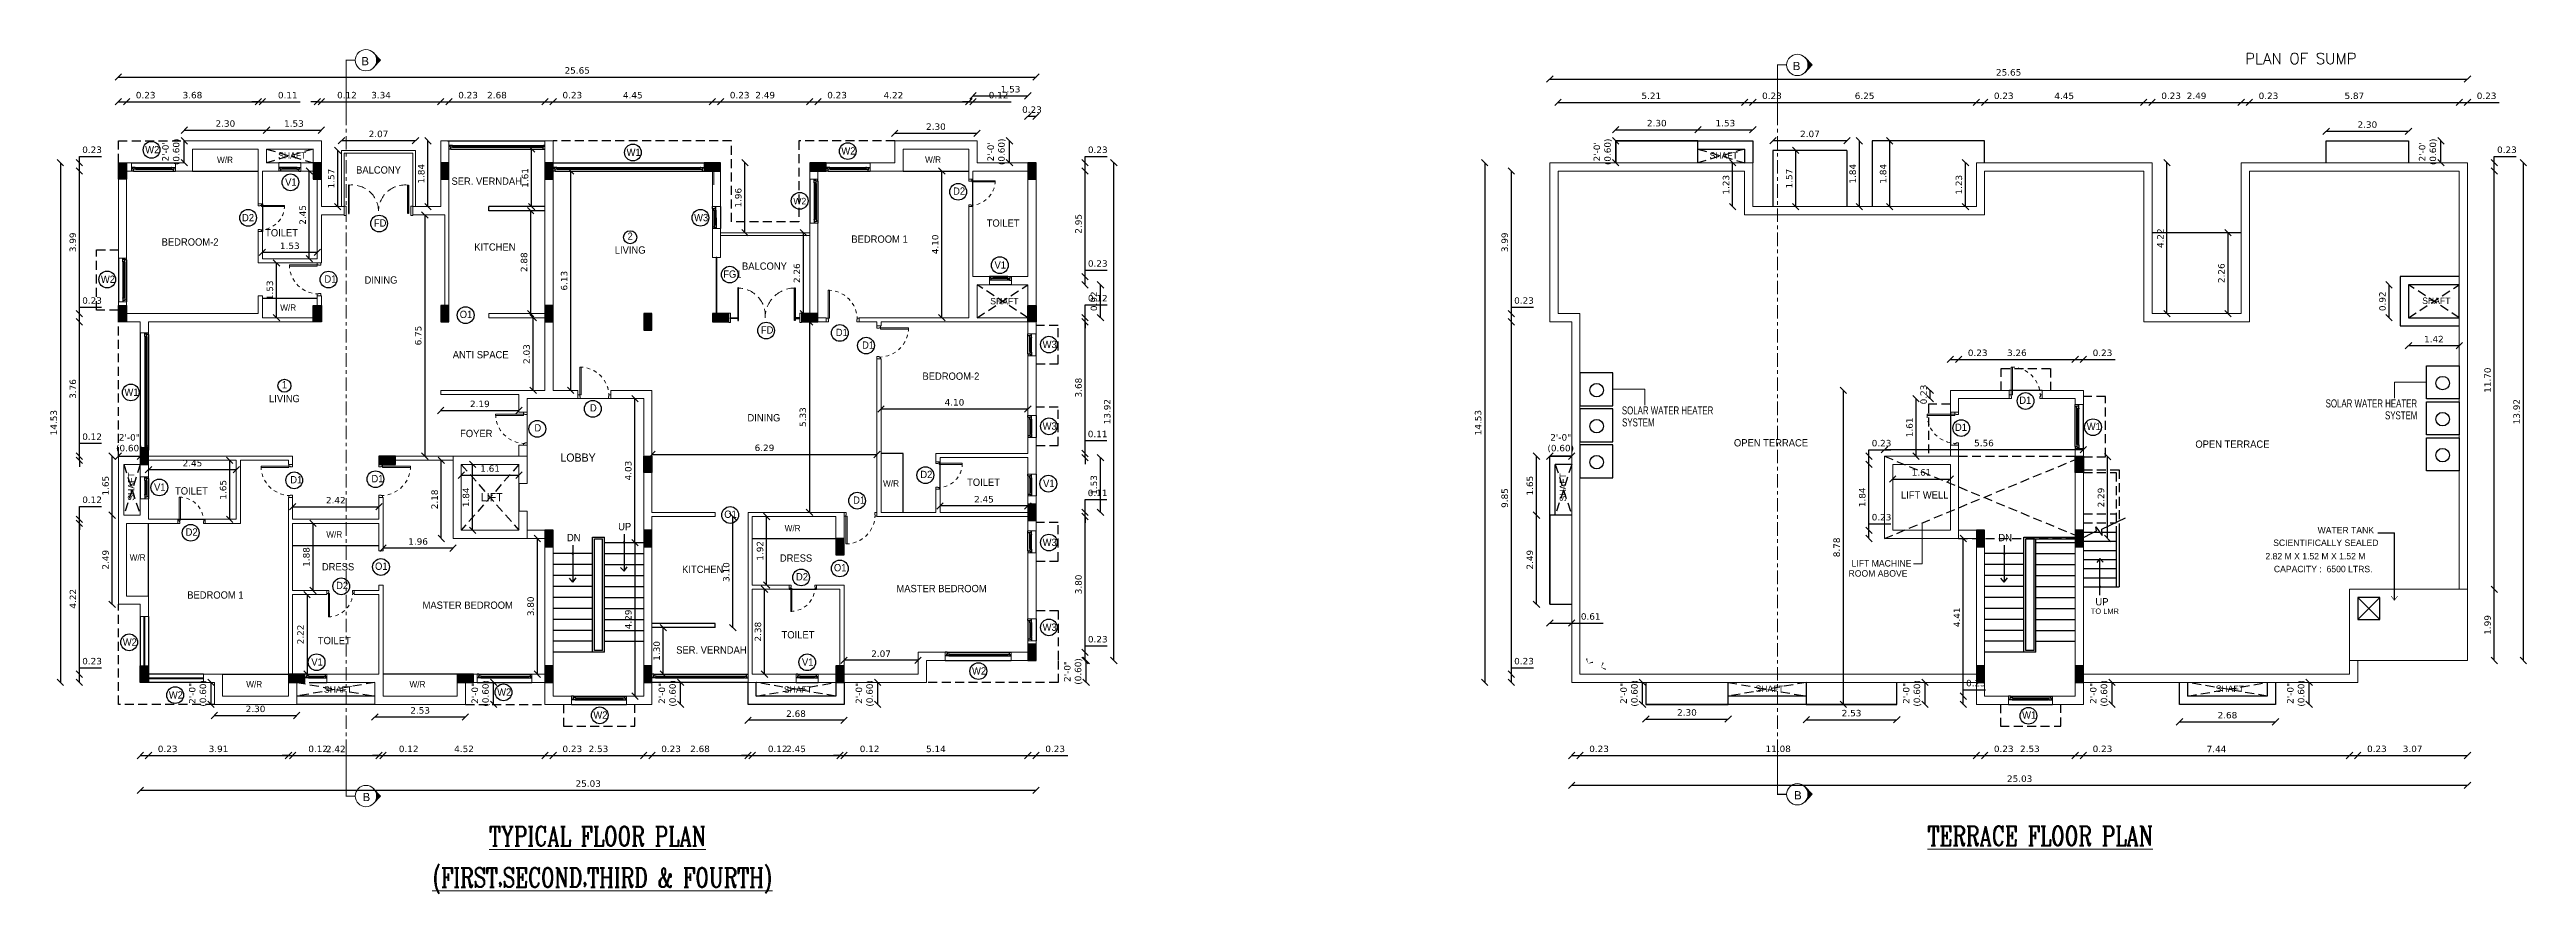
# Model space of a CAD drawing. Header units: metres. Extents: x 922 to 1088, y 813 to 878.
# Drawn here: x 1018.7 to 1087.9, y 820 to 843.6 of the extents above; entities that cross this region are included whole.
import ezdxf
from ezdxf.enums import TextEntityAlignment as Align

# ---------------------------------------------------------------- set-up
doc = ezdxf.new("R2010")
doc.units = ezdxf.units.M
doc.header["$MEASUREMENT"] = 0
doc.header["$PDMODE"] = 2
doc.header["$PDSIZE"] = 50
for name, pattern in [('CENTER', [2, 1.25, -0.25, 0.25, -0.25]), ('HIDDEN', [0.375, 0.25, -0.125]), ('HIDDEN2', [0.1875, 0.125, -0.0625])]:
    doc.linetypes.add(name, pattern=pattern)
doc.layers.get('0').update_dxf_attribs({"lineweight": 0})
doc.layers.get('Defpoints').update_dxf_attribs({"lineweight": 0})
for name, color, linetype in [('ABOVE', 250, 'HIDDEN'), ('col hat', 254, 'Continuous'), ('COLUMN', 2, 'Continuous'), ('CONSIDER AREA', 7, 'Continuous'), ('DOOR TEXT', 205, 'Continuous'), ('DOORTEXT', 13, 'Continuous'), ('F.COL', 5, 'Continuous'), ('FURN', 251, 'Continuous'), ('glass', 4, 'Continuous'), ('I-FURN-SANITARY', 14, 'Continuous'), ('LEVEL', 40, 'Continuous'), ('RAILING', 251, 'Continuous'), ('ROOM TEXT SCH', 7, 'Continuous'), ('STEPS', 250, 'Continuous'), ('stilt column', 7, 'HIDDEN2'), ('wall1', 125, 'Continuous'), ('WIN TEXT', 7, 'Continuous'), ('window', 252, 'Continuous')]:
    doc.layers.add(name, color=color, linetype=linetype)
for name, color, linetype, lineweight in [('DIM', 3, 'Continuous', 0), ('DOOR', 8, 'Continuous', 0), ('ED', 30, 'Continuous', 0), ('ROOM TEXT', 7, 'Continuous', 0), ('SECLINE', 2, 'CENTER', 0), ('TEXT', 7, 'Continuous', 0), ('TEXT1', 7, 'Continuous', 0), ('TITLE', 222, 'Continuous', 0), ('wall', 7, 'Continuous', 0)]:
    doc.layers.add(name, color=color, linetype=linetype, lineweight=lineweight)
doc.styles.add('DM', font='arial.ttf', dxfattribs={"width": 0.7})
doc.styles.add('GPL$0$ROMANC', font='romanc', dxfattribs={"width": 0.75})
doc.styles.add('GRIDTEXT', font='arial.ttf', dxfattribs={"height": 6})
doc.styles.add('J6', font='romant__.ttf', dxfattribs={"height": 7})
doc.styles.get("Standard").update_dxf_attribs({"font": 'verdana.ttf', "height": 0.18})
doc.styles.add('UATEXT', font='GOTHIC.TTF')
doc.styles.add('USA TEXT', font='GOTHIC.TTF', dxfattribs={"width": 0.8})
doc.dimstyles.new('ED', dxfattribs={"dimscale": 0, "dimtxt": 0.18, "dimasz": 0.18, "dimexe": 0, "dimexo": 0, "dimgap": 0.09, "dimtad": 1, "dimtoh": 1, "dimzin": 3, "dimdsep": 46, "dimtxsty": 'Standard', "dimblk": 'OBLIQUE', "dimcen": 0.09, "dimse1": 1, "dimse2": 1, "dimclrd": 251, "dimclrt": 30, "dimadec": 0, "dimazin": 0, "dimtfac": 1, "dimtmove": 0, "dimatfit": 3, "dimldrblk": 'ARCHTICK', "dimfxl": 0, "dimtolj": 1, "dimtzin": 0, "dimarcsym": 0})

msp = doc.modelspace()

# ---------------------------------------------------------------- texts
at = {"layer": 'DIM', "style": 'DM', "width": 0.7}
for s, p in [('SOLAR WATER HEATER', (1062.651, 833.389)), ('SOLAR WATER HEATER', (1082.318, 833.585)), ('SYSTEM', (1083.976, 833.251)), ('SYSTEM', (1062.658, 833.054))]:
    msp.add_text(s, height=0.225, dxfattribs=at).set_placement(p)
at = {"layer": 'DOOR TEXT', "style": 'USA TEXT'}
msp.add_text('W2', height=0.1789, dxfattribs=at).set_placement((1039.499, 839.265))
at = {"layer": 'ROOM TEXT', "style": 'UATEXT'}
for s, height, p in [('SHAFT', 0.18, (1025.101, 840.541)), ('SHAFT', 0.18, (1065.101, 840.541)), ('SHAFT', 0.18, (1045.001, 836.466)), ('SHAFT', 0.18, (1085.015, 836.478)), ('SCIENTIFICALLY SEALED ', 0.18, (1080.851, 829.711)), ('WATER TANK', 0.18, (1082.092, 830.063)), ('LIFT MACHINE', 0.18, (1069.071, 829.136)), ('2.82 M X 1.52 M X 1.52 M ', 0.18, (1080.634, 829.336)), ('ROOM ABOVE', 0.18, (1068.986, 828.854)), ('CAPACITY :  6500 LTRS.', 0.18, (1080.871, 828.977)), ('TO LMR', 0.15, (1075.757, 827.813)), ('SHAFT', 0.18, (1026.381, 825.61)), ('SHAFT', 0.18, (1039.234, 825.607)), ('SHAFT', 0.18, (1066.385, 825.63)), ('SHAFT', 0.18, (1079.246, 825.63))]:
    msp.add_text(s, height=height, dxfattribs=at).set_placement(p)
for p in [(1021.083, 830.979), (1061.094, 830.955)]:
    msp.add_text('SHAFT', height=0.18, rotation=90, dxfattribs=at).set_placement(p)
at = {"layer": 'ROOM TEXT SCH', "color": 7, "style": 'USA TEXT', "width": 0.96}
for s, height, p in [('W2', 0.2044, (1021.387, 840.691)), ('W/R', 0.1789, (1023.394, 840.417)), ('BALCONY', 0.2044, (1027.28, 840.122)), ('W1', 0.2044, (1034.839, 840.616)), ('W2', 0.2044, (1040.84, 840.655)), ('W/R', 0.1789, (1043.18, 840.424)), ('V1', 0.2044, (1025.297, 839.783)), ('D2', 0.2044, (1043.963, 839.531)), ('D2', 0.2044, (1024.092, 838.789)), ('W3', 0.2044, (1036.725, 838.791)), ('BEDROOM-2', 0.2044, (1021.846, 838.108)), ('FD', 0.2044, (1027.777, 838.64)), ('BALCONY', 0.2044, (1038.064, 837.434)), ('V1', 0.2044, (1045.12, 837.466)), ('W2', 0.2044, (1020.149, 837.067)), ('D1', 0.2044, (1026.396, 837.073)), ('FG1', 0.2044, (1037.54, 837.211)), ('W/R', 0.1789, (1025.159, 836.286)), ('O1', 0.2044, (1030.176, 836.084)), ('FD', 0.2044, (1038.591, 835.648)), ('D1', 0.2044, (1040.686, 835.581)), ('D1', 0.2044, (1041.419, 835.227)), ('W3', 0.2044, (1046.464, 835.245)), ('W1', 0.2044, (1020.807, 833.909)), ('BEDROOM-2', 0.2044, (1043.107, 834.357)), ('D', 0.204, (1033.815, 833.471)), ('D1', 0.2044, (1073.756, 833.685)), ('D', 0.204, (1032.264, 832.912)), ('W3', 0.2044, (1046.464, 832.961)), ('OPEN TERRACE', 0.20444, (1065.783, 832.494)), ('D1', 0.2044, (1071.959, 832.928)), ('W1', 0.2044, (1075.64, 832.95)), ('OPEN TERRACE', 0.20444, (1078.677, 832.457)), ('V1', 0.2044, (1021.634, 831.254)), ('D1', 0.2044, (1025.44, 831.462)), ('D1', 0.2044, (1027.71, 831.492)), ('W/R', 0.1789, (1042.005, 831.371)), ('D2', 0.2044, (1043.047, 831.609)), ('V1', 0.2044, (1046.477, 831.358)), ('O1', 0.2044, (1037.568, 830.497)), ('D1', 0.2044, (1041.17, 830.892)), ('LIFT WELL', 0.2044, (1070.449, 831.035)), ('D2', 0.2044, (1022.517, 829.999)), ('W/R', 0.1789, (1026.447, 829.946)), ('DN', 0.2044, (1033.172, 829.844)), ('UP', 0.2044, (1034.603, 830.151)), ('W/R', 0.1789, (1039.255, 830.119)), ('W3', 0.2044, (1046.464, 829.711)), ('DN', 0.2044, (1073.172, 829.844)), ('W/R', 0.1789, (1020.953, 829.3)), ('O1', 0.2044, (1027.81, 829.044)), ('O1', 0.2044, (1040.633, 829.003)), ('D2', 0.2044, (1026.722, 828.506)), ('D2', 0.2044, (1039.574, 828.748)), ('UP', 0.2044, (1075.884, 828.05)), ('W2', 0.2044, (1020.76, 826.922)), ('W3', 0.2044, (1046.464, 827.339)), ('V1', 0.2044, (1026.029, 826.366)), ('V1', 0.2044, (1039.739, 826.363)), ('W/R', 0.1789, (1024.21, 825.756)), ('W/R', 0.1789, (1028.772, 825.756)), ('W2', 0.2044, (1044.492, 826.116)), ('W2', 0.2044, (1022.047, 825.445)), ('W2', 0.2044, (1031.223, 825.524)), ('W2', 0.2044, (1033.911, 824.882)), ('W1', 0.2044, (1073.836, 824.883))]:
    msp.add_text(s, height=height, dxfattribs=at).set_placement(p)
for s, height, p in [('SER. VERNDAH', 0.20444, (1030.93, 839.809)), ('TOILET', 0.2044, (1025.198, 838.366)), ('2', 0.204, (1034.939, 838.271)), ('BEDROOM 1', 0.2044, (1041.907, 838.189)), ('TOILET', 0.2044, (1045.361, 838.638)), ('KITCHEN', 0.2044, (1031.159, 837.967)), ('LIVING', 0.2044, (1034.939, 837.884)), ('DINING', 0.2044, (1027.975, 837.046)), ('ANTI SPACE', 0.2044, (1030.762, 834.957)), ('1', 0.204, (1025.278, 834.118)), ('LIVING', 0.2044, (1025.278, 833.731)), ('DINING', 0.2044, (1038.676, 833.194)), ('FOYER', 0.2044, (1030.639, 832.755)), ('LOBBY', 0.23, (1033.482, 832.067)), ('TOILET', 0.2044, (1022.68, 831.15)), ('TOILET', 0.2044, (1044.813, 831.391)), ('LIFT', 0.23, (1031.071, 830.959)), ('DRESS', 0.2044, (1026.776, 829.028)), ('DRESS', 0.2044, (1039.574, 829.272)), ('KITCHEN', 0.2044, (1036.966, 828.956)), ('MASTER BEDROOM', 0.20444, (1043.641, 828.419)), ('BEDROOM 1', 0.2044, (1023.349, 828.239)), ('MASTER BEDROOM', 0.20444, (1030.399, 827.954)), ('TOILET', 0.2044, (1026.671, 826.965)), ('TOILET', 0.2044, (1039.629, 827.126)), ('SER. VERNDAH', 0.20444, (1037.209, 826.701))]:
    msp.add_text(s, height=height, dxfattribs=at).set_placement(p, align=Align.CENTER)
at = {"layer": 'SECLINE', "color": 6, "style": 'GRIDTEXT'}
for rotation, p in [(360, (1027.426, 843.151)), (360, (1067.426, 843.017)), (0, (1027.461, 822.577)), (0, (1067.461, 822.626))]:
    msp.add_text('B', height=0.23, rotation=rotation, dxfattribs=at).set_placement(p)
at = {"layer": 'TEXT', "style": 'GPL$0$ROMANC', "width": 0.75}
for s, p in [('%%uTYPICAL FLOOR PLAN', (1030.998, 821.33)), ('%%UTERRACE FLOOR PLAN', (1071.195, 821.339)), ('%%U(FIRST,SECOND,THIRD & FOURTH)', (1029.409, 820.174))]:
    msp.add_text(s, height=0.53667, dxfattribs=at).set_placement(p)
at = {"layer": 'TEXT1', "style": 'J6'}
msp.add_text('PLAN OF SUMP', height=0.30667, dxfattribs=at).set_placement((1080.068, 843.186))

# ---------------------------------------------------------------- blocks, each defined once
blk = doc.blocks.new('door 3')
at = {"layer": 'DOOR', "color": 252}
for p, q in [((0, 36), (0, 33.5)), ((0, 33.5), (2.5, 33.5)), ((2.5, 34), (4, 34)), ((2.5, 34), (2.5, 33.5)), ((4, 36), (4, 34)), ((0, 2.5), (0, 0)), ((0, 2.5), (2.5, 2.5)), ((2.5, 2.5), (2.5, 2)), ((2.5, 2), (4, 2)), ((4, 2), (4, 0))]:
    blk.add_line(p, q, dxfattribs=at)
at = {"layer": 'DOOR'}
blk.add_lwpolyline([(34.5, 2), (4, 2), (4, 3.5), (34.5, 3.5)], close=True, dxfattribs=at)
at = {"layer": 'DOOR', "color": 233, "linetype": 'HIDDEN'}
blk.add_arc((2.5, 2), 32, 0, 90, dxfattribs=at)
blk = doc.blocks.new('VEN')
at = {"layer": 'window', "color": 252}
for p, q in [((-4, 10.5), (-4, 12)), ((-2, 10.5), (-4, 10.5)), ((-2, 10.5), (-4, 10.5)), ((-4, 8), (-4, 10.5)), ((-3.5, 8), (-4, 8)), ((-3.2, 8), (-4, 8)), ((-4, 8), (-4, 7.5)), ((-3.5, 7.5), (-4, 7.5)), ((-3.5, 7.5), (-3.5, 8)), ((-3.2, 8), (-3.2, 7.5)), ((-2, 7.5), (-3.2, 7.5)), ((-2, 7.5), (-2, 10.5)), ((-2, 10), (-2, 10.5)), ((0, 10), (-2, 10)), ((0, 10), (0, 12)), ((0, 10), (0, -10)), ((-3.5, -7.5), (-4, -7.5)), ((-4, -8), (-4, -7.5)), ((-4, -8), (-4, -10.5)), ((-3.5, -8), (-4, -8)), ((-3.2, -8), (-4, -8)), ((-4, -10.5), (-4, -12)), ((-2, -10.5), (-4, -10.5)), ((-2, -10.5), (-4, -10.5)), ((-3.5, -7.5), (-3.5, -8)), ((-3.5, -8), (-3.2, -8)), ((-2, -7.5), (-3.2, -7.5)), ((-3.2, -8), (-3.2, -7.5)), ((-2, -7.5), (-2, -10.5)), ((0, -10), (-2, -10)), ((-2, -10), (-2, -10.5)), ((0, -10), (0, -12))]:
    blk.add_line(p, q, dxfattribs=at)
at = {"layer": 'window', "color": 250}
for p, q in [((-4, 7.5), (-4, -7.5)), ((-2, 7.5), (-2, -7.5))]:
    blk.add_line(p, q, dxfattribs=at)
at = {"layer": 'window', "color": 4}
for p, q in [((-3.5, 8), (-3.5, -8)), ((-3.5, 8), (-3.2, 8)), ((-3.2, 8), (-3.2, -8))]:
    blk.add_line(p, q, dxfattribs=at)
blk = doc.blocks.new('WIN LARGE')
at = {"layer": 'window', "color": 252}
for p, q in [((-22, 9), (-24, 9)), ((-22.5, 5), (-24, 5)), ((-24, 0), (24, 0)), ((-22.5, 7), (-22.5, 5)), ((-22.5, 7), (-22.5, 5)), ((-19.5, 7), (-22.5, 7)), ((-22, 7), (-22.5, 7)), ((-20, 5), (-22.5, 5)), ((-22, 9), (22, 9)), ((-22, 9), (-22, 7)), ((-20, 5.8), (-20, 5)), ((-20, 5.8), (-19.5, 5.8)), ((-20, 5.5), (-20, 5)), ((-19.5, 5.5), (-20, 5.5)), ((-20, 5), (-19.5, 5)), ((-19.5, 7), (-19.5, 5.8)), ((-19.5, 5.5), (-19.5, 5)), ((19.5, 7), (22.5, 7)), ((19.5, 7), (19.5, 5.8)), ((20, 5.8), (19.5, 5.8)), ((19.5, 5.5), (20, 5.5)), ((19.5, 5.5), (19.5, 5)), ((20, 5), (19.5, 5)), ((20, 5.8), (20, 5)), ((20, 5.5), (20, 5.7)), ((20, 5.5), (20, 5)), ((20, 5), (22.5, 5)), ((22, 9), (22, 7)), ((22, 9), (24, 9)), ((22, 7), (22.5, 7)), ((22.5, 7), (22.5, 5)), ((22.5, 7), (22.5, 5)), ((22.5, 5), (24, 5))]:
    blk.add_line(p, q, dxfattribs=at)
at = {"layer": 'window', "color": 4}
for p, q in [((-20, 5.7), (20, 5.7)), ((-20, 5.5), (-20, 5.7)), ((-20, 5.5), (20, 5.5))]:
    blk.add_line(p, q, dxfattribs=at)
at = {"layer": 'window', "color": 250}
for p, q in [((-19.5, 7), (19.5, 7)), ((-19.5, 5), (19.5, 5))]:
    blk.add_line(p, q, dxfattribs=at)
blk = doc.blocks.new('A$C2E3D07F4')
at = {"layer": 'col hat'}
h = blk.add_hatch(color=256, dxfattribs=at)
h.paths.add_polyline_path([(-4.5, 0), (-9, 0), (-9, -4.5), (-4.5, -4.5)])
h.paths.add_polyline_path([(-4.5, -4.5), (0, -4.5), (0, 0), (-4.5, 0)])
h.paths.add_polyline_path([(-4.5, -18), (0, -18), (0, -4.5), (-4.5, -4.5)])
h.paths.add_polyline_path([(-4.5, -4.5), (-9, -4.5), (-9, -18), (-4.5, -18)])
at = {"layer": 'COLUMN', "linetype": 'ByBlock'}
blk.add_lwpolyline([(0, 0), (-9, 0), (-9, -18), (0, -18)], close=True, dxfattribs=at)
at = {"layer": 'Defpoints', "color": 1}
for p, q in [((-4.5, 0), (-4.5, -18)), ((-9, -4.5), (0, -4.5))]:
    blk.add_line(p, q, dxfattribs=at)
blk = doc.blocks.new('fc')
at = {"layer": 'F.COL'}
h = blk.add_hatch(color=256, dxfattribs=at)
h.paths.add_polyline_path([(-4.5, 9), (-18, 9), (-18, 4.5), (-4.5, 4.5)])
h.paths.add_polyline_path([(-4.5, 4.5), (-18, 4.5), (-18, 0), (-4.5, 0)])
h.paths.add_polyline_path([(0, 4.5), (-4.5, 4.5), (-4.5, 0), (0, 0)])
h.paths.add_polyline_path([(0, 9), (-4.5, 9), (-4.5, 4.5), (0, 4.5)])
at = {"layer": 'Defpoints', "color": 1}
for p, q in [((0, 4.5), (-18, 4.5)), ((-4.5, 0), (-4.5, 9))]:
    blk.add_line(p, q, dxfattribs=at)
at = {"layer": 'F.COL'}
blk.add_lwpolyline([(-18, 9), (-18, 0), (0, 0), (0, 9)], close=True, dxfattribs=at)
blk = doc.blocks.new('_Oblique')
at = {"color": 0, "linetype": 'ByBlock', "lineweight": -2}
blk.add_line((-0.5, -0.5), (0.5, 0.5), dxfattribs=at)
blk = doc.blocks.new('*D93')
at = {"layer": 'Defpoints', "color": 0}
for p in [(1020.867, 842.131), (1020.637, 840.425), (1020.867, 840.425)]:
    blk.add_point(p, dxfattribs=at)
at = {"layer": 'ED', "color": 251, "lineweight": -2}
for p, q in [((1020.637, 842.131), (1020.867, 842.131)), ((1020.867, 842.131), (1021.754, 842.131))]:
    blk.add_line(p, q, dxfattribs=at)
at = {"layer": 'ED', "color": 251, "lineweight": -2, "xscale": 0.18, "yscale": 0.18, "zscale": 0.18, "rotation": 180}
blk.add_blockref('_Oblique', (1020.637, 842.131), dxfattribs=at)
at = {"layer": 'ED', "color": 251, "lineweight": -2, "xscale": 0.18, "yscale": 0.18, "zscale": 0.18}
blk.add_blockref('_Oblique', (1020.867, 842.131), dxfattribs=at)
at = {"layer": 'ED', "color": 30, "insert": (1021.4, 842.315), "char_height": 0.18, "attachment_point": 5}
blk.add_mtext('\\A1;0.23', dxfattribs=at)
blk = doc.blocks.new('_ArchTick')
at = {"color": 0, "const_width": 0.15}
blk.add_lwpolyline([(-0.5, -0.5), (0.5, 0.5)], dxfattribs=at)
blk = doc.blocks.new('*D94')
at = {"layer": 'Defpoints', "color": 0}
for p in [(1024.548, 842.131), (1020.867, 840.425), (1024.548, 840.808)]:
    blk.add_point(p, dxfattribs=at)
at = {"layer": 'ED', "color": 251, "lineweight": -2}
blk.add_line((1020.867, 842.131), (1024.548, 842.131), dxfattribs=at)
at = {"layer": 'ED', "color": 251, "lineweight": -2, "xscale": 0.18, "yscale": 0.18, "zscale": 0.18, "rotation": 180}
blk.add_blockref('_Oblique', (1020.867, 842.131), dxfattribs=at)
at = {"layer": 'ED', "color": 251, "lineweight": -2, "xscale": 0.18, "yscale": 0.18, "zscale": 0.18}
blk.add_blockref('_Oblique', (1024.548, 842.131), dxfattribs=at)
at = {"layer": 'ED', "color": 30, "insert": (1022.707, 842.315), "char_height": 0.18, "attachment_point": 5}
blk.add_mtext('\\A1;3.68', dxfattribs=at)
blk = doc.blocks.new('*D95')
at = {"layer": 'Defpoints', "color": 0}
for p in [(1024.662, 842.131), (1024.548, 840.808), (1024.662, 840.195)]:
    blk.add_point(p, dxfattribs=at)
at = {"layer": 'ED', "color": 251, "lineweight": -2}
for p, q in [((1024.548, 842.131), (1024.368, 842.131)), ((1024.548, 842.131), (1024.662, 842.131)), ((1024.662, 842.131), (1025.721, 842.131))]:
    blk.add_line(p, q, dxfattribs=at)
at = {"layer": 'ED', "color": 251, "lineweight": -2, "xscale": 0.18, "yscale": 0.18, "zscale": 0.18}
blk.add_blockref('_Oblique', (1024.548, 842.131), dxfattribs=at)
at = {"layer": 'ED', "color": 251, "lineweight": -2, "xscale": 0.18, "yscale": 0.18, "zscale": 0.18, "rotation": 180}
blk.add_blockref('_Oblique', (1024.662, 842.131), dxfattribs=at)
at = {"layer": 'ED', "color": 30, "insert": (1025.371, 842.315), "char_height": 0.18, "attachment_point": 5}
blk.add_mtext('\\A1;0.11', dxfattribs=at)
blk = doc.blocks.new('*D96')
at = {"layer": 'Defpoints', "color": 0}
for p in [(1026.31, 842.131), (1026.31, 841.038), (1026.195, 839.965)]:
    blk.add_point(p, dxfattribs=at)
at = {"layer": 'ED', "color": 251, "lineweight": -2}
for p, q in [((1026.195, 842.131), (1026.015, 842.131)), ((1026.195, 842.131), (1026.31, 842.131)), ((1026.31, 842.131), (1027.38, 842.131))]:
    blk.add_line(p, q, dxfattribs=at)
at = {"layer": 'ED', "color": 251, "lineweight": -2, "xscale": 0.18, "yscale": 0.18, "zscale": 0.18}
blk.add_blockref('_Oblique', (1026.195, 842.131), dxfattribs=at)
at = {"layer": 'ED', "color": 251, "lineweight": -2, "xscale": 0.18, "yscale": 0.18, "zscale": 0.18, "rotation": 180}
blk.add_blockref('_Oblique', (1026.31, 842.131), dxfattribs=at)
at = {"layer": 'ED', "color": 30, "insert": (1027.025, 842.315), "char_height": 0.18, "attachment_point": 5}
blk.add_mtext('\\A1;0.12', dxfattribs=at)
blk = doc.blocks.new('*D97')
at = {"layer": 'Defpoints', "color": 0}
for p in [(1029.645, 842.131), (1026.31, 841.038), (1029.645, 841.038)]:
    blk.add_point(p, dxfattribs=at)
at = {"layer": 'ED', "color": 251, "lineweight": -2}
blk.add_line((1026.31, 842.131), (1029.645, 842.131), dxfattribs=at)
at = {"layer": 'ED', "color": 251, "lineweight": -2, "xscale": 0.18, "yscale": 0.18, "zscale": 0.18, "rotation": 180}
blk.add_blockref('_Oblique', (1026.31, 842.131), dxfattribs=at)
at = {"layer": 'ED', "color": 251, "lineweight": -2, "xscale": 0.18, "yscale": 0.18, "zscale": 0.18}
blk.add_blockref('_Oblique', (1029.645, 842.131), dxfattribs=at)
at = {"layer": 'ED', "color": 30, "insert": (1027.978, 842.315), "char_height": 0.18, "attachment_point": 5}
blk.add_mtext('\\A1;3.34', dxfattribs=at)
blk = doc.blocks.new('*D98')
at = {"layer": 'Defpoints', "color": 0}
for p in [(1029.875, 842.131), (1029.645, 841.038), (1029.875, 841.038)]:
    blk.add_point(p, dxfattribs=at)
at = {"layer": 'ED', "color": 251, "lineweight": -2}
for p, q in [((1029.645, 842.131), (1029.875, 842.131)), ((1029.875, 842.131), (1030.762, 842.131))]:
    blk.add_line(p, q, dxfattribs=at)
at = {"layer": 'ED', "color": 251, "lineweight": -2, "xscale": 0.18, "yscale": 0.18, "zscale": 0.18, "rotation": 180}
blk.add_blockref('_Oblique', (1029.645, 842.131), dxfattribs=at)
at = {"layer": 'ED', "color": 251, "lineweight": -2, "xscale": 0.18, "yscale": 0.18, "zscale": 0.18}
blk.add_blockref('_Oblique', (1029.875, 842.131), dxfattribs=at)
at = {"layer": 'ED', "color": 30, "insert": (1030.409, 842.315), "char_height": 0.18, "attachment_point": 5}
blk.add_mtext('\\A1;0.23', dxfattribs=at)
blk = doc.blocks.new('*D99')
at = {"layer": 'Defpoints', "color": 0}
for p in [(1032.558, 842.131), (1029.875, 841.038), (1032.558, 841.038)]:
    blk.add_point(p, dxfattribs=at)
at = {"layer": 'ED', "color": 251, "lineweight": -2}
blk.add_line((1029.875, 842.131), (1032.558, 842.131), dxfattribs=at)
at = {"layer": 'ED', "color": 251, "lineweight": -2, "xscale": 0.18, "yscale": 0.18, "zscale": 0.18, "rotation": 180}
blk.add_blockref('_Oblique', (1029.875, 842.131), dxfattribs=at)
at = {"layer": 'ED', "color": 251, "lineweight": -2, "xscale": 0.18, "yscale": 0.18, "zscale": 0.18}
blk.add_blockref('_Oblique', (1032.558, 842.131), dxfattribs=at)
at = {"layer": 'ED', "color": 30, "insert": (1031.217, 842.315), "char_height": 0.18, "attachment_point": 5}
blk.add_mtext('\\A1;2.68', dxfattribs=at)
blk = doc.blocks.new('*D100')
at = {"layer": 'Defpoints', "color": 0}
for p in [(1032.788, 842.131), (1032.558, 841.038), (1032.788, 841.038)]:
    blk.add_point(p, dxfattribs=at)
at = {"layer": 'ED', "color": 251, "lineweight": -2}
for p, q in [((1032.558, 842.131), (1032.788, 842.131)), ((1032.788, 842.131), (1033.675, 842.131))]:
    blk.add_line(p, q, dxfattribs=at)
at = {"layer": 'ED', "color": 251, "lineweight": -2, "xscale": 0.18, "yscale": 0.18, "zscale": 0.18, "rotation": 180}
blk.add_blockref('_Oblique', (1032.558, 842.131), dxfattribs=at)
at = {"layer": 'ED', "color": 251, "lineweight": -2, "xscale": 0.18, "yscale": 0.18, "zscale": 0.18}
blk.add_blockref('_Oblique', (1032.788, 842.131), dxfattribs=at)
at = {"layer": 'ED', "color": 30, "insert": (1033.322, 842.315), "char_height": 0.18, "attachment_point": 5}
blk.add_mtext('\\A1;0.23', dxfattribs=at)
blk = doc.blocks.new('*D101')
at = {"layer": 'Defpoints', "color": 0}
for p in [(1037.235, 842.131), (1032.788, 841.038), (1037.235, 840.195)]:
    blk.add_point(p, dxfattribs=at)
at = {"layer": 'ED', "color": 251, "lineweight": -2}
blk.add_line((1032.788, 842.131), (1037.235, 842.131), dxfattribs=at)
at = {"layer": 'ED', "color": 251, "lineweight": -2, "xscale": 0.18, "yscale": 0.18, "zscale": 0.18, "rotation": 180}
blk.add_blockref('_Oblique', (1032.788, 842.131), dxfattribs=at)
at = {"layer": 'ED', "color": 251, "lineweight": -2, "xscale": 0.18, "yscale": 0.18, "zscale": 0.18}
blk.add_blockref('_Oblique', (1037.235, 842.131), dxfattribs=at)
at = {"layer": 'ED', "color": 30, "insert": (1035.012, 842.313), "char_height": 0.18, "attachment_point": 5}
blk.add_mtext('\\A1;4.45', dxfattribs=at)
blk = doc.blocks.new('*D102')
at = {"layer": 'Defpoints', "color": 0}
for p in [(1037.465, 842.131), (1037.235, 840.195), (1037.465, 840.195)]:
    blk.add_point(p, dxfattribs=at)
at = {"layer": 'ED', "color": 251, "lineweight": -2}
for p, q in [((1037.235, 842.131), (1037.465, 842.131)), ((1037.465, 842.131), (1038.352, 842.131))]:
    blk.add_line(p, q, dxfattribs=at)
at = {"layer": 'ED', "color": 251, "lineweight": -2, "xscale": 0.18, "yscale": 0.18, "zscale": 0.18, "rotation": 180}
blk.add_blockref('_Oblique', (1037.235, 842.131), dxfattribs=at)
at = {"layer": 'ED', "color": 251, "lineweight": -2, "xscale": 0.18, "yscale": 0.18, "zscale": 0.18}
blk.add_blockref('_Oblique', (1037.465, 842.131), dxfattribs=at)
at = {"layer": 'ED', "color": 30, "insert": (1037.999, 842.315), "char_height": 0.18, "attachment_point": 5}
blk.add_mtext('\\A1;0.23', dxfattribs=at)
blk = doc.blocks.new('*D103')
at = {"layer": 'Defpoints', "color": 0}
for p in [(1039.957, 842.131), (1037.465, 840.195), (1039.957, 840.195)]:
    blk.add_point(p, dxfattribs=at)
at = {"layer": 'ED', "color": 251, "lineweight": -2}
blk.add_line((1037.465, 842.131), (1039.957, 842.131), dxfattribs=at)
at = {"layer": 'ED', "color": 251, "lineweight": -2, "xscale": 0.18, "yscale": 0.18, "zscale": 0.18, "rotation": 180}
blk.add_blockref('_Oblique', (1037.465, 842.131), dxfattribs=at)
at = {"layer": 'ED', "color": 251, "lineweight": -2, "xscale": 0.18, "yscale": 0.18, "zscale": 0.18}
blk.add_blockref('_Oblique', (1039.957, 842.131), dxfattribs=at)
at = {"layer": 'ED', "color": 30, "insert": (1038.711, 842.315), "char_height": 0.18, "attachment_point": 5}
blk.add_mtext('\\A1;2.49', dxfattribs=at)
blk = doc.blocks.new('*D104')
at = {"layer": 'Defpoints', "color": 0}
for p in [(1040.187, 842.131), (1039.957, 840.195), (1040.187, 840.195)]:
    blk.add_point(p, dxfattribs=at)
at = {"layer": 'ED', "color": 251, "lineweight": -2}
for p, q in [((1039.957, 842.131), (1040.187, 842.131)), ((1040.187, 842.131), (1041.074, 842.131))]:
    blk.add_line(p, q, dxfattribs=at)
at = {"layer": 'ED', "color": 251, "lineweight": -2, "xscale": 0.18, "yscale": 0.18, "zscale": 0.18, "rotation": 180}
blk.add_blockref('_Oblique', (1039.957, 842.131), dxfattribs=at)
at = {"layer": 'ED', "color": 251, "lineweight": -2, "xscale": 0.18, "yscale": 0.18, "zscale": 0.18}
blk.add_blockref('_Oblique', (1040.187, 842.131), dxfattribs=at)
at = {"layer": 'ED', "color": 30, "insert": (1040.72, 842.315), "char_height": 0.18, "attachment_point": 5}
blk.add_mtext('\\A1;0.23', dxfattribs=at)
blk = doc.blocks.new('*D105')
at = {"layer": 'Defpoints', "color": 0}
for p in [(1044.403, 842.131), (1040.187, 840.195), (1044.403, 840.195)]:
    blk.add_point(p, dxfattribs=at)
at = {"layer": 'ED', "color": 251, "lineweight": -2}
blk.add_line((1040.187, 842.131), (1044.403, 842.131), dxfattribs=at)
at = {"layer": 'ED', "color": 251, "lineweight": -2, "xscale": 0.18, "yscale": 0.18, "zscale": 0.18, "rotation": 180}
blk.add_blockref('_Oblique', (1040.187, 842.131), dxfattribs=at)
at = {"layer": 'ED', "color": 251, "lineweight": -2, "xscale": 0.18, "yscale": 0.18, "zscale": 0.18}
blk.add_blockref('_Oblique', (1044.403, 842.131), dxfattribs=at)
at = {"layer": 'ED', "color": 30, "insert": (1042.295, 842.313), "char_height": 0.18, "attachment_point": 5}
blk.add_mtext('\\A1;4.22', dxfattribs=at)
blk = doc.blocks.new('*D106')
at = {"layer": 'Defpoints', "color": 0}
for p in [(1044.518, 842.131), (1044.403, 840.195), (1044.518, 840.195)]:
    blk.add_point(p, dxfattribs=at)
at = {"layer": 'ED', "color": 251, "lineweight": -2}
for p, q in [((1044.403, 842.131), (1044.223, 842.131)), ((1044.403, 842.131), (1044.518, 842.131)), ((1044.518, 842.131), (1045.588, 842.131))]:
    blk.add_line(p, q, dxfattribs=at)
at = {"layer": 'ED', "color": 251, "lineweight": -2, "xscale": 0.18, "yscale": 0.18, "zscale": 0.18}
blk.add_blockref('_Oblique', (1044.403, 842.131), dxfattribs=at)
at = {"layer": 'ED', "color": 251, "lineweight": -2, "xscale": 0.18, "yscale": 0.18, "zscale": 0.18, "rotation": 180}
blk.add_blockref('_Oblique', (1044.518, 842.131), dxfattribs=at)
at = {"layer": 'ED', "color": 30, "insert": (1045.233, 842.315), "char_height": 0.18, "attachment_point": 5}
blk.add_mtext('\\A1;0.12', dxfattribs=at)
blk = doc.blocks.new('*D107')
at = {"layer": 'Defpoints', "color": 0}
for p in [(1046.052, 842.297), (1046.052, 840.425), (1044.518, 840.195)]:
    blk.add_point(p, dxfattribs=at)
at = {"layer": 'ED', "color": 251, "lineweight": -2}
blk.add_line((1044.518, 842.297), (1046.052, 842.297), dxfattribs=at)
at = {"layer": 'ED', "color": 251, "lineweight": -2, "xscale": 0.18, "yscale": 0.18, "zscale": 0.18, "rotation": 180}
blk.add_blockref('_Oblique', (1044.518, 842.297), dxfattribs=at)
at = {"layer": 'ED', "color": 251, "lineweight": -2, "xscale": 0.18, "yscale": 0.18, "zscale": 0.18}
blk.add_blockref('_Oblique', (1046.052, 842.297), dxfattribs=at)
at = {"layer": 'ED', "color": 30, "insert": (1045.569, 842.48), "char_height": 0.18, "attachment_point": 5}
blk.add_mtext('\\A1;1.53', dxfattribs=at)
blk = doc.blocks.new('*D108')
at = {"layer": 'Defpoints', "color": 0}
for p in [(1046.282, 841.726), (1046.052, 840.425), (1046.282, 840.425)]:
    blk.add_point(p, dxfattribs=at)
at = {"layer": 'ED', "color": 251, "lineweight": -2}
blk.add_line((1046.052, 841.726), (1046.282, 841.726), dxfattribs=at)
at = {"layer": 'ED', "color": 251, "lineweight": -2, "xscale": 0.18, "yscale": 0.18, "zscale": 0.18, "rotation": 180}
blk.add_blockref('_Oblique', (1046.052, 841.726), dxfattribs=at)
at = {"layer": 'ED', "color": 251, "lineweight": -2, "xscale": 0.18, "yscale": 0.18, "zscale": 0.18}
blk.add_blockref('_Oblique', (1046.282, 841.726), dxfattribs=at)
at = {"layer": 'ED', "color": 30, "insert": (1046.167, 841.909), "char_height": 0.18, "attachment_point": 5}
blk.add_mtext('\\A1;0.23', dxfattribs=at)
blk = doc.blocks.new('*D14')
at = {"layer": 'Defpoints', "color": 0}
for p in [(1022.287, 841.038), (1022.478, 841.038), (1022.287, 840.425)]:
    blk.add_point(p, dxfattribs=at)
at = {"layer": 'ED', "color": 251, "lineweight": -2}
blk.add_line((1022.478, 840.425), (1022.478, 841.038), dxfattribs=at)
at = {"layer": 'ED', "color": 251, "lineweight": -2, "xscale": 0.18, "yscale": 0.18, "zscale": 0.18}
for p, rotation in [((1022.478, 841.038), 90), ((1022.478, 840.425), 270)]:
    blk.add_blockref('_Oblique', p, dxfattribs=dict(at, rotation=rotation))
at = {"layer": 'ED', "color": 30, "insert": (1022.117, 840.731), "char_height": 0.18, "attachment_point": 5, "rotation": 90}
blk.add_mtext("\\A1;2'-0'\\P(0.60)  ", dxfattribs=at)
blk = doc.blocks.new('*D109')
at = {"layer": 'Defpoints', "color": 0}
for p in [(1022.478, 841.038), (1024.777, 841.338), (1024.777, 840.808)]:
    blk.add_point(p, dxfattribs=at)
at = {"layer": 'ED', "color": 251, "lineweight": -2}
blk.add_line((1022.478, 841.338), (1024.777, 841.338), dxfattribs=at)
at = {"layer": 'ED', "color": 251, "lineweight": -2, "xscale": 0.18, "yscale": 0.18, "zscale": 0.18, "rotation": 180}
blk.add_blockref('_Oblique', (1022.478, 841.338), dxfattribs=at)
at = {"layer": 'ED', "color": 251, "lineweight": -2, "xscale": 0.18, "yscale": 0.18, "zscale": 0.18}
blk.add_blockref('_Oblique', (1024.777, 841.338), dxfattribs=at)
at = {"layer": 'ED', "color": 30, "insert": (1023.627, 841.521), "char_height": 0.18, "attachment_point": 5}
blk.add_mtext('\\A1;2.30', dxfattribs=at)
blk = doc.blocks.new('*D110')
at = {"layer": 'Defpoints', "color": 0}
for p in [(1026.31, 841.338), (1026.31, 841.038), (1024.777, 840.808)]:
    blk.add_point(p, dxfattribs=at)
at = {"layer": 'ED', "color": 251, "lineweight": -2}
blk.add_line((1024.777, 841.338), (1026.31, 841.338), dxfattribs=at)
at = {"layer": 'ED', "color": 251, "lineweight": -2, "xscale": 0.18, "yscale": 0.18, "zscale": 0.18, "rotation": 180}
blk.add_blockref('_Oblique', (1024.777, 841.338), dxfattribs=at)
at = {"layer": 'ED', "color": 251, "lineweight": -2, "xscale": 0.18, "yscale": 0.18, "zscale": 0.18}
blk.add_blockref('_Oblique', (1026.31, 841.338), dxfattribs=at)
at = {"layer": 'ED', "color": 30, "insert": (1025.543, 841.521), "char_height": 0.18, "attachment_point": 5}
blk.add_mtext('\\A1;1.53', dxfattribs=at)
blk = doc.blocks.new('*D111')
at = {"layer": 'Defpoints', "color": 0}
for p in [(1026.767, 840.77), (1026.871, 840.77), (1026.871, 839.198)]:
    blk.add_point(p, dxfattribs=at)
at = {"layer": 'ED', "color": 251, "lineweight": -2}
blk.add_line((1026.767, 839.198), (1026.767, 840.77), dxfattribs=at)
at = {"layer": 'ED', "color": 251, "lineweight": -2, "xscale": 0.18, "yscale": 0.18, "zscale": 0.18}
for p, rotation in [((1026.767, 840.77), 90), ((1026.767, 839.198), 270)]:
    blk.add_blockref('_Oblique', p, dxfattribs=dict(at, rotation=rotation))
at = {"layer": 'ED', "color": 30, "insert": (1026.584, 839.984), "char_height": 0.18, "attachment_point": 5, "rotation": 90}
blk.add_mtext('\\A1;1.57', dxfattribs=at)
blk = doc.blocks.new('*D112')
at = {"layer": 'Defpoints', "color": 0}
for p in [(1028.941, 841.046), (1026.871, 840.77), (1028.941, 840.77)]:
    blk.add_point(p, dxfattribs=at)
at = {"layer": 'ED', "color": 251, "lineweight": -2}
blk.add_line((1026.871, 841.046), (1028.941, 841.046), dxfattribs=at)
at = {"layer": 'ED', "color": 251, "lineweight": -2, "xscale": 0.18, "yscale": 0.18, "zscale": 0.18, "rotation": 180}
blk.add_blockref('_Oblique', (1026.871, 841.046), dxfattribs=at)
at = {"layer": 'ED', "color": 251, "lineweight": -2, "xscale": 0.18, "yscale": 0.18, "zscale": 0.18}
blk.add_blockref('_Oblique', (1028.941, 841.046), dxfattribs=at)
at = {"layer": 'ED', "color": 30, "insert": (1027.906, 841.23), "char_height": 0.18, "attachment_point": 5}
blk.add_mtext('\\A1;2.07', dxfattribs=at)
blk = doc.blocks.new('*D15')
at = {"layer": 'Defpoints', "color": 0}
for p in [(1029.287, 841.038), (1029.492, 841.038), (1029.492, 839.198)]:
    blk.add_point(p, dxfattribs=at)
at = {"layer": 'ED', "color": 251, "lineweight": -2}
blk.add_line((1029.287, 839.198), (1029.287, 841.038), dxfattribs=at)
at = {"layer": 'ED', "color": 251, "lineweight": -2, "xscale": 0.18, "yscale": 0.18, "zscale": 0.18}
for p, rotation in [((1029.287, 841.038), 90), ((1029.287, 839.198), 270)]:
    blk.add_blockref('_Oblique', p, dxfattribs=dict(at, rotation=rotation))
at = {"layer": 'ED', "color": 30, "insert": (1029.103, 840.118), "char_height": 0.18, "attachment_point": 5, "rotation": 90}
blk.add_mtext('\\A1;1.84', dxfattribs=at)
blk = doc.blocks.new('*D113')
at = {"layer": 'Defpoints', "color": 0}
for p in [(1032.185, 840.808), (1032.558, 840.808), (1032.558, 839.198)]:
    blk.add_point(p, dxfattribs=at)
at = {"layer": 'ED', "color": 251, "lineweight": -2}
blk.add_line((1032.185, 839.198), (1032.185, 840.808), dxfattribs=at)
at = {"layer": 'ED', "color": 251, "lineweight": -2, "xscale": 0.18, "yscale": 0.18, "zscale": 0.18}
for p, rotation in [((1032.185, 840.808), 90), ((1032.185, 839.198), 270)]:
    blk.add_blockref('_Oblique', p, dxfattribs=dict(at, rotation=rotation))
at = {"layer": 'ED', "color": 30, "insert": (1032.002, 840.003), "char_height": 0.18, "attachment_point": 5, "rotation": 90}
blk.add_mtext('\\A1;1.61', dxfattribs=at)
blk = doc.blocks.new('*D16')
at = {"layer": 'Defpoints', "color": 0}
for p in [(1046.282, 842.821), (1020.637, 842.131), (1046.282, 842.131)]:
    blk.add_point(p, dxfattribs=at)
at = {"layer": 'ED', "color": 251, "lineweight": -2}
blk.add_line((1020.637, 842.821), (1046.282, 842.821), dxfattribs=at)
at = {"layer": 'ED', "color": 251, "lineweight": -2, "xscale": 0.18, "yscale": 0.18, "zscale": 0.18, "rotation": 180}
blk.add_blockref('_Oblique', (1020.637, 842.821), dxfattribs=at)
at = {"layer": 'ED', "color": 251, "lineweight": -2, "xscale": 0.18, "yscale": 0.18, "zscale": 0.18}
blk.add_blockref('_Oblique', (1046.282, 842.821), dxfattribs=at)
at = {"layer": 'ED', "color": 30, "insert": (1033.459, 843.005), "char_height": 0.18, "attachment_point": 5}
blk.add_mtext('\\A1;25.65', dxfattribs=at)
blk = doc.blocks.new('*D114')
at = {"layer": 'Defpoints', "color": 0}
for p in [(1042.333, 841.038), (1044.633, 841.249), (1044.633, 841.038)]:
    blk.add_point(p, dxfattribs=at)
at = {"layer": 'ED', "color": 251, "lineweight": -2}
blk.add_line((1042.333, 841.249), (1044.633, 841.249), dxfattribs=at)
at = {"layer": 'ED', "color": 251, "lineweight": -2, "xscale": 0.18, "yscale": 0.18, "zscale": 0.18, "rotation": 180}
blk.add_blockref('_Oblique', (1042.333, 841.249), dxfattribs=at)
at = {"layer": 'ED', "color": 251, "lineweight": -2, "xscale": 0.18, "yscale": 0.18, "zscale": 0.18}
blk.add_blockref('_Oblique', (1044.633, 841.249), dxfattribs=at)
at = {"layer": 'ED', "color": 30, "insert": (1043.483, 841.433), "char_height": 0.18, "attachment_point": 5}
blk.add_mtext('\\A1;2.30', dxfattribs=at)
blk = doc.blocks.new('*D115')
at = {"layer": 'Defpoints', "color": 0}
for p in [(1019.549, 826.126), (1021.25, 825.896), (1021.48, 826.126)]:
    blk.add_point(p, dxfattribs=at)
at = {"layer": 'ED', "color": 251, "lineweight": -2}
for p, q in [((1019.549, 826.126), (1019.549, 826.306)), ((1019.549, 826.306), (1020.166, 826.306)), ((1019.549, 825.896), (1019.549, 826.126))]:
    blk.add_line(p, q, dxfattribs=at)
at = {"layer": 'ED', "color": 251, "lineweight": -2, "xscale": 0.18, "yscale": 0.18, "zscale": 0.18}
for p, rotation in [((1019.549, 826.126), 90), ((1019.549, 825.896), 270)]:
    blk.add_blockref('_Oblique', p, dxfattribs=dict(at, rotation=rotation))
at = {"layer": 'ED', "color": 30, "insert": (1019.902, 826.49), "char_height": 0.18, "attachment_point": 5}
blk.add_mtext('\\A1;0.23', dxfattribs=at)
blk = doc.blocks.new('*D116')
at = {"layer": 'Defpoints', "color": 0}
for p in [(1019.549, 830.343), (1020.867, 830.343), (1021.48, 826.126)]:
    blk.add_point(p, dxfattribs=at)
at = {"layer": 'ED', "color": 251, "lineweight": -2}
blk.add_line((1019.549, 826.126), (1019.549, 830.343), dxfattribs=at)
at = {"layer": 'ED', "color": 251, "lineweight": -2, "xscale": 0.18, "yscale": 0.18, "zscale": 0.18}
for p, rotation in [((1019.549, 830.343), 90), ((1019.549, 826.126), 270)]:
    blk.add_blockref('_Oblique', p, dxfattribs=dict(at, rotation=rotation))
at = {"layer": 'ED', "color": 30, "insert": (1019.367, 828.235), "char_height": 0.18, "attachment_point": 5, "rotation": 90}
blk.add_mtext('\\A1;4.22', dxfattribs=at)
blk = doc.blocks.new('*D117')
at = {"layer": 'Defpoints', "color": 0}
for p in [(1019.549, 830.458), (1020.867, 830.343), (1021.48, 830.458)]:
    blk.add_point(p, dxfattribs=at)
at = {"layer": 'ED', "color": 251, "lineweight": -2}
for p, q in [((1019.549, 830.458), (1019.549, 830.818)), ((1019.549, 830.818), (1020.168, 830.818)), ((1019.549, 830.343), (1019.549, 830.458)), ((1019.549, 830.343), (1019.549, 830.163))]:
    blk.add_line(p, q, dxfattribs=at)
at = {"layer": 'ED', "color": 251, "lineweight": -2, "xscale": 0.18, "yscale": 0.18, "zscale": 0.18}
for p, rotation in [((1019.549, 830.458), 270), ((1019.549, 830.343), 90)]:
    blk.add_blockref('_Oblique', p, dxfattribs=dict(at, rotation=rotation))
at = {"layer": 'ED', "color": 30, "insert": (1019.903, 831.002), "char_height": 0.18, "attachment_point": 5}
blk.add_mtext('\\A1;0.12', dxfattribs=at)
blk = doc.blocks.new('*D118')
at = {"layer": 'Defpoints', "color": 0}
for p in [(1019.549, 832.221), (1021.48, 832.221), (1021.48, 832.106)]:
    blk.add_point(p, dxfattribs=at)
at = {"layer": 'ED', "color": 251, "lineweight": -2}
for p, q in [((1019.549, 832.221), (1019.549, 832.581)), ((1019.549, 832.581), (1020.168, 832.581)), ((1019.549, 832.106), (1019.549, 832.221)), ((1019.549, 832.106), (1019.549, 831.926))]:
    blk.add_line(p, q, dxfattribs=at)
at = {"layer": 'ED', "color": 251, "lineweight": -2, "xscale": 0.18, "yscale": 0.18, "zscale": 0.18}
for p, rotation in [((1019.549, 832.221), 270), ((1019.549, 832.106), 90)]:
    blk.add_blockref('_Oblique', p, dxfattribs=dict(at, rotation=rotation))
at = {"layer": 'ED', "color": 30, "insert": (1019.903, 832.765), "char_height": 0.18, "attachment_point": 5}
blk.add_mtext('\\A1;0.12', dxfattribs=at)
blk = doc.blocks.new('*D119')
at = {"layer": 'Defpoints', "color": 0}
for p in [(1019.549, 835.978), (1020.637, 835.978), (1021.48, 832.221)]:
    blk.add_point(p, dxfattribs=at)
at = {"layer": 'ED', "color": 251, "lineweight": -2}
blk.add_line((1019.549, 832.221), (1019.549, 835.978), dxfattribs=at)
at = {"layer": 'ED', "color": 251, "lineweight": -2, "xscale": 0.18, "yscale": 0.18, "zscale": 0.18}
for p, rotation in [((1019.549, 835.978), 90), ((1019.549, 832.221), 270)]:
    blk.add_blockref('_Oblique', p, dxfattribs=dict(at, rotation=rotation))
at = {"layer": 'ED', "color": 30, "insert": (1019.365, 834.1), "char_height": 0.18, "attachment_point": 5, "rotation": 90}
blk.add_mtext('\\A1;3.76', dxfattribs=at)
blk = doc.blocks.new('*D120')
at = {"layer": 'Defpoints', "color": 0}
for p in [(1019.549, 836.208), (1020.867, 836.208), (1020.637, 835.978)]:
    blk.add_point(p, dxfattribs=at)
at = {"layer": 'ED', "color": 251, "lineweight": -2}
for p, q in [((1019.549, 836.208), (1019.549, 836.388)), ((1019.549, 836.388), (1020.166, 836.388)), ((1019.549, 835.978), (1019.549, 836.208))]:
    blk.add_line(p, q, dxfattribs=at)
at = {"layer": 'ED', "color": 251, "lineweight": -2, "xscale": 0.18, "yscale": 0.18, "zscale": 0.18}
for p, rotation in [((1019.549, 836.208), 90), ((1019.549, 835.978), 270)]:
    blk.add_blockref('_Oblique', p, dxfattribs=dict(at, rotation=rotation))
at = {"layer": 'ED', "color": 30, "insert": (1019.902, 836.572), "char_height": 0.18, "attachment_point": 5}
blk.add_mtext('\\A1;0.23', dxfattribs=at)
blk = doc.blocks.new('*D121')
at = {"layer": 'Defpoints', "color": 0}
for p in [(1019.549, 840.195), (1020.867, 840.195), (1020.867, 836.208)]:
    blk.add_point(p, dxfattribs=at)
at = {"layer": 'ED', "color": 251, "lineweight": -2}
blk.add_line((1019.549, 836.208), (1019.549, 840.195), dxfattribs=at)
at = {"layer": 'ED', "color": 251, "lineweight": -2, "xscale": 0.18, "yscale": 0.18, "zscale": 0.18}
for p, rotation in [((1019.549, 840.195), 90), ((1019.549, 836.208), 270)]:
    blk.add_blockref('_Oblique', p, dxfattribs=dict(at, rotation=rotation))
at = {"layer": 'ED', "color": 30, "insert": (1019.365, 838.201), "char_height": 0.18, "attachment_point": 5, "rotation": 90}
blk.add_mtext('\\A1;3.99', dxfattribs=at)
blk = doc.blocks.new('*D122')
at = {"layer": 'Defpoints', "color": 0}
for p in [(1019.549, 840.425), (1021.005, 840.425), (1020.867, 840.195)]:
    blk.add_point(p, dxfattribs=at)
at = {"layer": 'ED', "color": 251, "lineweight": -2}
for p, q in [((1019.549, 840.425), (1019.549, 840.605)), ((1019.549, 840.605), (1020.166, 840.605)), ((1019.549, 840.195), (1019.549, 840.425))]:
    blk.add_line(p, q, dxfattribs=at)
at = {"layer": 'ED', "color": 251, "lineweight": -2, "xscale": 0.18, "yscale": 0.18, "zscale": 0.18}
for p, rotation in [((1019.549, 840.425), 90), ((1019.549, 840.195), 270)]:
    blk.add_blockref('_Oblique', p, dxfattribs=dict(at, rotation=rotation))
at = {"layer": 'ED', "color": 30, "insert": (1019.902, 840.788), "char_height": 0.18, "attachment_point": 5}
blk.add_mtext('\\A1;0.23', dxfattribs=at)
blk = doc.blocks.new('*D17')
at = {"layer": 'Defpoints', "color": 0}
for p in [(1019.741, 840.425), (1019.016, 825.896), (1019.741, 825.896)]:
    blk.add_point(p, dxfattribs=at)
at = {"layer": 'ED', "color": 251, "lineweight": -2}
blk.add_line((1019.016, 840.425), (1019.016, 825.896), dxfattribs=at)
at = {"layer": 'ED', "color": 251, "lineweight": -2, "xscale": 0.18, "yscale": 0.18, "zscale": 0.18}
for p, rotation in [((1019.016, 840.425), 90), ((1019.016, 825.896), 270)]:
    blk.add_blockref('_Oblique', p, dxfattribs=dict(at, rotation=rotation))
at = {"layer": 'ED', "color": 30, "insert": (1018.832, 833.16), "char_height": 0.18, "attachment_point": 5, "rotation": 90}
blk.add_mtext('\\A1;14.53', dxfattribs=at)
blk = doc.blocks.new('*D123')
at = {"layer": 'Defpoints', "color": 0}
for p in [(1020.464, 830.573), (1020.789, 830.573), (1020.637, 828.081)]:
    blk.add_point(p, dxfattribs=at)
at = {"layer": 'ED', "color": 251, "lineweight": -2}
blk.add_line((1020.464, 828.081), (1020.464, 830.573), dxfattribs=at)
at = {"layer": 'ED', "color": 251, "lineweight": -2, "xscale": 0.18, "yscale": 0.18, "zscale": 0.18}
for p, rotation in [((1020.464, 830.573), 90), ((1020.464, 828.081), 270)]:
    blk.add_blockref('_Oblique', p, dxfattribs=dict(at, rotation=rotation))
at = {"layer": 'ED', "color": 30, "insert": (1020.28, 829.327), "char_height": 0.18, "attachment_point": 5, "rotation": 90}
blk.add_mtext('\\A1;2.49', dxfattribs=at)
blk = doc.blocks.new('*D124')
at = {"layer": 'Defpoints', "color": 0}
for p in [(1020.464, 832.221), (1020.637, 832.221), (1020.789, 830.573)]:
    blk.add_point(p, dxfattribs=at)
at = {"layer": 'ED', "color": 251, "lineweight": -2}
blk.add_line((1020.464, 830.573), (1020.464, 832.221), dxfattribs=at)
at = {"layer": 'ED', "color": 251, "lineweight": -2, "xscale": 0.18, "yscale": 0.18, "zscale": 0.18}
for p, rotation in [((1020.464, 832.221), 90), ((1020.464, 830.573), 270)]:
    blk.add_blockref('_Oblique', p, dxfattribs=dict(at, rotation=rotation))
at = {"layer": 'ED', "color": 30, "insert": (1020.28, 831.397), "char_height": 0.18, "attachment_point": 5, "rotation": 90}
blk.add_mtext('\\A1;1.65', dxfattribs=at)
blk = doc.blocks.new('*D18')
at = {"layer": 'Defpoints', "color": 0}
for p in [(1023.749, 832.106), (1023.933, 832.106), (1023.933, 830.458)]:
    blk.add_point(p, dxfattribs=at)
at = {"layer": 'ED', "color": 251, "lineweight": -2}
blk.add_line((1023.749, 830.458), (1023.749, 832.106), dxfattribs=at)
at = {"layer": 'ED', "color": 251, "lineweight": -2, "xscale": 0.18, "yscale": 0.18, "zscale": 0.18}
for p, rotation in [((1023.749, 832.106), 90), ((1023.749, 830.458), 270)]:
    blk.add_blockref('_Oblique', p, dxfattribs=dict(at, rotation=rotation))
at = {"layer": 'ED', "color": 30, "insert": (1023.565, 831.282), "char_height": 0.18, "attachment_point": 5, "rotation": 90}
blk.add_mtext('\\A1;1.65', dxfattribs=at)
blk = doc.blocks.new('*D125')
at = {"layer": 'Defpoints', "color": 0}
for p in [(1020.637, 832.221), (1021.25, 832.221), (1021.25, 832.221)]:
    blk.add_point(p, dxfattribs=at)
at = {"layer": 'ED', "color": 251, "lineweight": -2}
blk.add_line((1020.637, 832.221), (1021.25, 832.221), dxfattribs=at)
at = {"layer": 'ED', "color": 251, "lineweight": -2, "xscale": 0.18, "yscale": 0.18, "zscale": 0.18, "rotation": 180}
blk.add_blockref('_Oblique', (1020.637, 832.221), dxfattribs=at)
at = {"layer": 'ED', "color": 251, "lineweight": -2, "xscale": 0.18, "yscale": 0.18, "zscale": 0.18}
blk.add_blockref('_Oblique', (1021.25, 832.221), dxfattribs=at)
at = {"layer": 'ED', "color": 30, "insert": (1020.943, 832.582), "char_height": 0.18, "attachment_point": 5}
blk.add_mtext('\\A1;2\'-0"\\P(0.60)', dxfattribs=at)
blk = doc.blocks.new('*D126')
at = {"layer": 'Defpoints', "color": 0}
for p in [(1025.971, 840.195), (1026.195, 840.195), (1026.195, 837.741)]:
    blk.add_point(p, dxfattribs=at)
at = {"layer": 'ED', "color": 251, "lineweight": -2}
blk.add_line((1025.971, 837.741), (1025.971, 840.195), dxfattribs=at)
at = {"layer": 'ED', "color": 251, "lineweight": -2, "xscale": 0.18, "yscale": 0.18, "zscale": 0.18}
for p, rotation in [((1025.971, 840.195), 90), ((1025.971, 837.741), 270)]:
    blk.add_blockref('_Oblique', p, dxfattribs=dict(at, rotation=rotation))
at = {"layer": 'ED', "color": 30, "insert": (1025.788, 838.968), "char_height": 0.18, "attachment_point": 5, "rotation": 90}
blk.add_mtext('\\A1;2.45', dxfattribs=at)
blk = doc.blocks.new('*D127')
at = {"layer": 'Defpoints', "color": 0}
for p in [(1024.662, 837.918), (1024.662, 837.741), (1026.195, 837.741)]:
    blk.add_point(p, dxfattribs=at)
at = {"layer": 'ED', "color": 251, "lineweight": -2}
blk.add_line((1026.195, 837.918), (1024.662, 837.918), dxfattribs=at)
at = {"layer": 'ED', "color": 251, "lineweight": -2, "xscale": 0.18, "yscale": 0.18, "zscale": 0.18, "rotation": 180}
blk.add_blockref('_Oblique', (1024.662, 837.918), dxfattribs=at)
at = {"layer": 'ED', "color": 251, "lineweight": -2, "xscale": 0.18, "yscale": 0.18, "zscale": 0.18}
blk.add_blockref('_Oblique', (1026.195, 837.918), dxfattribs=at)
at = {"layer": 'ED', "color": 30, "insert": (1025.428, 838.102), "char_height": 0.18, "attachment_point": 5}
blk.add_mtext('\\A1;1.53', dxfattribs=at)
blk = doc.blocks.new('*D128')
at = {"layer": 'Defpoints', "color": 0}
for p in [(1024.662, 837.626), (1025.056, 837.626), (1024.662, 836.093)]:
    blk.add_point(p, dxfattribs=at)
at = {"layer": 'ED', "color": 251, "lineweight": -2}
blk.add_line((1025.056, 836.093), (1025.056, 837.626), dxfattribs=at)
at = {"layer": 'ED', "color": 251, "lineweight": -2, "xscale": 0.18, "yscale": 0.18, "zscale": 0.18}
for p, rotation in [((1025.056, 837.626), 90), ((1025.056, 836.093), 270)]:
    blk.add_blockref('_Oblique', p, dxfattribs=dict(at, rotation=rotation))
at = {"layer": 'ED', "color": 30, "insert": (1024.872, 836.86), "char_height": 0.18, "attachment_point": 5, "rotation": 90}
blk.add_mtext('\\A1;1.53', dxfattribs=at)
blk = doc.blocks.new('*D129')
at = {"layer": 'Defpoints', "color": 0}
for p in [(1032.229, 836.093), (1032.558, 836.093), (1032.558, 834.061)]:
    blk.add_point(p, dxfattribs=at)
at = {"layer": 'ED', "color": 251, "lineweight": -2}
blk.add_line((1032.229, 834.061), (1032.229, 836.093), dxfattribs=at)
at = {"layer": 'ED', "color": 251, "lineweight": -2, "xscale": 0.18, "yscale": 0.18, "zscale": 0.18}
for p, rotation in [((1032.229, 836.093), 90), ((1032.229, 834.061), 270)]:
    blk.add_blockref('_Oblique', p, dxfattribs=dict(at, rotation=rotation))
at = {"layer": 'ED', "color": 30, "insert": (1032.046, 835.077), "char_height": 0.18, "attachment_point": 5, "rotation": 90}
blk.add_mtext('\\A1;2.03', dxfattribs=at)
blk = doc.blocks.new('*D19')
at = {"layer": 'Defpoints', "color": 0}
for p in [(1021.25, 825.896), (1021.48, 826.126), (1021.48, 823.853)]:
    blk.add_point(p, dxfattribs=at)
at = {"layer": 'ED', "color": 251, "lineweight": -2}
for p, q in [((1021.25, 823.853), (1021.48, 823.853)), ((1021.48, 823.853), (1022.367, 823.853))]:
    blk.add_line(p, q, dxfattribs=at)
at = {"layer": 'ED', "color": 251, "lineweight": -2, "xscale": 0.18, "yscale": 0.18, "zscale": 0.18, "rotation": 180}
blk.add_blockref('_Oblique', (1021.25, 823.853), dxfattribs=at)
at = {"layer": 'ED', "color": 251, "lineweight": -2, "xscale": 0.18, "yscale": 0.18, "zscale": 0.18}
blk.add_blockref('_Oblique', (1021.48, 823.853), dxfattribs=at)
at = {"layer": 'ED', "color": 30, "insert": (1022.014, 824.037), "char_height": 0.18, "attachment_point": 5}
blk.add_mtext('\\A1;0.23', dxfattribs=at)
blk = doc.blocks.new('*D130')
at = {"layer": 'Defpoints', "color": 0}
for p in [(1021.48, 826.126), (1025.39, 826.126), (1025.39, 823.853)]:
    blk.add_point(p, dxfattribs=at)
at = {"layer": 'ED', "color": 251, "lineweight": -2}
blk.add_line((1021.48, 823.853), (1025.39, 823.853), dxfattribs=at)
at = {"layer": 'ED', "color": 251, "lineweight": -2, "xscale": 0.18, "yscale": 0.18, "zscale": 0.18, "rotation": 180}
blk.add_blockref('_Oblique', (1021.48, 823.853), dxfattribs=at)
at = {"layer": 'ED', "color": 251, "lineweight": -2, "xscale": 0.18, "yscale": 0.18, "zscale": 0.18}
blk.add_blockref('_Oblique', (1025.39, 823.853), dxfattribs=at)
at = {"layer": 'ED', "color": 30, "insert": (1023.435, 824.037), "char_height": 0.18, "attachment_point": 5}
blk.add_mtext('\\A1;3.91', dxfattribs=at)
blk = doc.blocks.new('*D131')
at = {"layer": 'Defpoints', "color": 0}
for p in [(1025.39, 826.126), (1025.505, 826.126), (1025.505, 823.853)]:
    blk.add_point(p, dxfattribs=at)
at = {"layer": 'ED', "color": 251, "lineweight": -2}
for p, q in [((1025.39, 823.853), (1025.21, 823.853)), ((1025.39, 823.853), (1025.505, 823.853)), ((1025.505, 823.853), (1026.575, 823.853))]:
    blk.add_line(p, q, dxfattribs=at)
at = {"layer": 'ED', "color": 251, "lineweight": -2, "xscale": 0.18, "yscale": 0.18, "zscale": 0.18}
blk.add_blockref('_Oblique', (1025.39, 823.853), dxfattribs=at)
at = {"layer": 'ED', "color": 251, "lineweight": -2, "xscale": 0.18, "yscale": 0.18, "zscale": 0.18, "rotation": 180}
blk.add_blockref('_Oblique', (1025.505, 823.853), dxfattribs=at)
at = {"layer": 'ED', "color": 30, "insert": (1026.22, 824.037), "char_height": 0.18, "attachment_point": 5}
blk.add_mtext('\\A1;0.12', dxfattribs=at)
blk = doc.blocks.new('*D132')
at = {"layer": 'Defpoints', "color": 0}
for p in [(1025.505, 826.126), (1027.92, 826.126), (1027.92, 823.853)]:
    blk.add_point(p, dxfattribs=at)
at = {"layer": 'ED', "color": 251, "lineweight": -2}
blk.add_line((1025.505, 823.853), (1027.92, 823.853), dxfattribs=at)
at = {"layer": 'ED', "color": 251, "lineweight": -2, "xscale": 0.18, "yscale": 0.18, "zscale": 0.18, "rotation": 180}
blk.add_blockref('_Oblique', (1025.505, 823.853), dxfattribs=at)
at = {"layer": 'ED', "color": 251, "lineweight": -2, "xscale": 0.18, "yscale": 0.18, "zscale": 0.18}
blk.add_blockref('_Oblique', (1027.92, 823.853), dxfattribs=at)
at = {"layer": 'ED', "color": 30, "insert": (1026.713, 824.035), "char_height": 0.18, "attachment_point": 5}
blk.add_mtext('\\A1;2.42', dxfattribs=at)
blk = doc.blocks.new('*D133')
at = {"layer": 'Defpoints', "color": 0}
for p in [(1027.92, 826.126), (1028.035, 825.513), (1028.035, 823.853)]:
    blk.add_point(p, dxfattribs=at)
at = {"layer": 'ED', "color": 251, "lineweight": -2}
for p, q in [((1027.92, 823.853), (1027.74, 823.853)), ((1027.92, 823.853), (1028.035, 823.853)), ((1028.035, 823.853), (1029.105, 823.853))]:
    blk.add_line(p, q, dxfattribs=at)
at = {"layer": 'ED', "color": 251, "lineweight": -2, "xscale": 0.18, "yscale": 0.18, "zscale": 0.18}
blk.add_blockref('_Oblique', (1027.92, 823.853), dxfattribs=at)
at = {"layer": 'ED', "color": 251, "lineweight": -2, "xscale": 0.18, "yscale": 0.18, "zscale": 0.18, "rotation": 180}
blk.add_blockref('_Oblique', (1028.035, 823.853), dxfattribs=at)
at = {"layer": 'ED', "color": 30, "insert": (1028.75, 824.037), "char_height": 0.18, "attachment_point": 5}
blk.add_mtext('\\A1;0.12', dxfattribs=at)
blk = doc.blocks.new('*D134')
at = {"layer": 'Defpoints', "color": 0}
for p in [(1028.035, 825.513), (1032.558, 825.283), (1032.558, 823.853)]:
    blk.add_point(p, dxfattribs=at)
at = {"layer": 'ED', "color": 251, "lineweight": -2}
blk.add_line((1028.035, 823.853), (1032.558, 823.853), dxfattribs=at)
at = {"layer": 'ED', "color": 251, "lineweight": -2, "xscale": 0.18, "yscale": 0.18, "zscale": 0.18, "rotation": 180}
blk.add_blockref('_Oblique', (1028.035, 823.853), dxfattribs=at)
at = {"layer": 'ED', "color": 251, "lineweight": -2, "xscale": 0.18, "yscale": 0.18, "zscale": 0.18}
blk.add_blockref('_Oblique', (1032.558, 823.853), dxfattribs=at)
at = {"layer": 'ED', "color": 30, "insert": (1030.297, 824.037), "char_height": 0.18, "attachment_point": 5}
blk.add_mtext('\\A1;4.52', dxfattribs=at)
blk = doc.blocks.new('*D135')
at = {"layer": 'Defpoints', "color": 0}
for p in [(1032.558, 825.283), (1032.788, 825.513), (1032.788, 823.853)]:
    blk.add_point(p, dxfattribs=at)
at = {"layer": 'ED', "color": 251, "lineweight": -2}
for p, q in [((1032.558, 823.853), (1032.788, 823.853)), ((1032.788, 823.853), (1033.675, 823.853))]:
    blk.add_line(p, q, dxfattribs=at)
at = {"layer": 'ED', "color": 251, "lineweight": -2, "xscale": 0.18, "yscale": 0.18, "zscale": 0.18, "rotation": 180}
blk.add_blockref('_Oblique', (1032.558, 823.853), dxfattribs=at)
at = {"layer": 'ED', "color": 251, "lineweight": -2, "xscale": 0.18, "yscale": 0.18, "zscale": 0.18}
blk.add_blockref('_Oblique', (1032.788, 823.853), dxfattribs=at)
at = {"layer": 'ED', "color": 30, "insert": (1033.322, 824.037), "char_height": 0.18, "attachment_point": 5}
blk.add_mtext('\\A1;0.23', dxfattribs=at)
blk = doc.blocks.new('*D136')
at = {"layer": 'Defpoints', "color": 0}
for p in [(1032.788, 825.513), (1035.318, 825.513), (1035.318, 823.853)]:
    blk.add_point(p, dxfattribs=at)
at = {"layer": 'ED', "color": 251, "lineweight": -2}
blk.add_line((1032.788, 823.853), (1035.318, 823.853), dxfattribs=at)
at = {"layer": 'ED', "color": 251, "lineweight": -2, "xscale": 0.18, "yscale": 0.18, "zscale": 0.18, "rotation": 180}
blk.add_blockref('_Oblique', (1032.788, 823.853), dxfattribs=at)
at = {"layer": 'ED', "color": 251, "lineweight": -2, "xscale": 0.18, "yscale": 0.18, "zscale": 0.18}
blk.add_blockref('_Oblique', (1035.318, 823.853), dxfattribs=at)
at = {"layer": 'ED', "color": 30, "insert": (1034.053, 824.037), "char_height": 0.18, "attachment_point": 5}
blk.add_mtext('\\A1;2.53', dxfattribs=at)
blk = doc.blocks.new('*D137')
at = {"layer": 'Defpoints', "color": 0}
for p in [(1035.318, 825.513), (1035.548, 825.283), (1035.548, 823.853)]:
    blk.add_point(p, dxfattribs=at)
at = {"layer": 'ED', "color": 251, "lineweight": -2}
for p, q in [((1035.318, 823.853), (1035.548, 823.853)), ((1035.548, 823.853), (1036.435, 823.853))]:
    blk.add_line(p, q, dxfattribs=at)
at = {"layer": 'ED', "color": 251, "lineweight": -2, "xscale": 0.18, "yscale": 0.18, "zscale": 0.18, "rotation": 180}
blk.add_blockref('_Oblique', (1035.318, 823.853), dxfattribs=at)
at = {"layer": 'ED', "color": 251, "lineweight": -2, "xscale": 0.18, "yscale": 0.18, "zscale": 0.18}
blk.add_blockref('_Oblique', (1035.548, 823.853), dxfattribs=at)
at = {"layer": 'ED', "color": 30, "insert": (1036.082, 824.037), "char_height": 0.18, "attachment_point": 5}
blk.add_mtext('\\A1;0.23', dxfattribs=at)
blk = doc.blocks.new('*D138')
at = {"layer": 'Defpoints', "color": 0}
for p in [(1038.232, 825.896), (1035.548, 825.283), (1038.232, 823.853)]:
    blk.add_point(p, dxfattribs=at)
at = {"layer": 'ED', "color": 251, "lineweight": -2}
blk.add_line((1035.548, 823.853), (1038.232, 823.853), dxfattribs=at)
at = {"layer": 'ED', "color": 251, "lineweight": -2, "xscale": 0.18, "yscale": 0.18, "zscale": 0.18, "rotation": 180}
blk.add_blockref('_Oblique', (1035.548, 823.853), dxfattribs=at)
at = {"layer": 'ED', "color": 251, "lineweight": -2, "xscale": 0.18, "yscale": 0.18, "zscale": 0.18}
blk.add_blockref('_Oblique', (1038.232, 823.853), dxfattribs=at)
at = {"layer": 'ED', "color": 30, "insert": (1036.89, 824.037), "char_height": 0.18, "attachment_point": 5}
blk.add_mtext('\\A1;2.68', dxfattribs=at)
blk = doc.blocks.new('*D139')
at = {"layer": 'Defpoints', "color": 0}
for p in [(1038.232, 825.896), (1038.347, 826.126), (1038.347, 823.853)]:
    blk.add_point(p, dxfattribs=at)
at = {"layer": 'ED', "color": 251, "lineweight": -2}
for p, q in [((1038.232, 823.853), (1038.052, 823.853)), ((1038.232, 823.853), (1038.347, 823.853)), ((1038.347, 823.853), (1039.416, 823.853))]:
    blk.add_line(p, q, dxfattribs=at)
at = {"layer": 'ED', "color": 251, "lineweight": -2, "xscale": 0.18, "yscale": 0.18, "zscale": 0.18}
blk.add_blockref('_Oblique', (1038.232, 823.853), dxfattribs=at)
at = {"layer": 'ED', "color": 251, "lineweight": -2, "xscale": 0.18, "yscale": 0.18, "zscale": 0.18, "rotation": 180}
blk.add_blockref('_Oblique', (1038.347, 823.853), dxfattribs=at)
at = {"layer": 'ED', "color": 30, "insert": (1039.062, 824.037), "char_height": 0.18, "attachment_point": 5}
blk.add_mtext('\\A1;0.12', dxfattribs=at)
blk = doc.blocks.new('*D140')
at = {"layer": 'Defpoints', "color": 0}
for p in [(1038.347, 826.126), (1040.8, 825.896), (1040.8, 823.853)]:
    blk.add_point(p, dxfattribs=at)
at = {"layer": 'ED', "color": 251, "lineweight": -2}
blk.add_line((1038.347, 823.853), (1040.8, 823.853), dxfattribs=at)
at = {"layer": 'ED', "color": 251, "lineweight": -2, "xscale": 0.18, "yscale": 0.18, "zscale": 0.18, "rotation": 180}
blk.add_blockref('_Oblique', (1038.347, 823.853), dxfattribs=at)
at = {"layer": 'ED', "color": 251, "lineweight": -2, "xscale": 0.18, "yscale": 0.18, "zscale": 0.18}
blk.add_blockref('_Oblique', (1040.8, 823.853), dxfattribs=at)
at = {"layer": 'ED', "color": 30, "insert": (1039.573, 824.037), "char_height": 0.18, "attachment_point": 5}
blk.add_mtext('\\A1;2.45', dxfattribs=at)
blk = doc.blocks.new('*D141')
at = {"layer": 'Defpoints', "color": 0}
for p in [(1040.8, 825.896), (1040.915, 825.896), (1040.915, 823.853)]:
    blk.add_point(p, dxfattribs=at)
at = {"layer": 'ED', "color": 251, "lineweight": -2}
for p, q in [((1040.8, 823.853), (1040.62, 823.853)), ((1040.8, 823.853), (1040.915, 823.853)), ((1040.915, 823.853), (1041.985, 823.853))]:
    blk.add_line(p, q, dxfattribs=at)
at = {"layer": 'ED', "color": 251, "lineweight": -2, "xscale": 0.18, "yscale": 0.18, "zscale": 0.18}
blk.add_blockref('_Oblique', (1040.8, 823.853), dxfattribs=at)
at = {"layer": 'ED', "color": 251, "lineweight": -2, "xscale": 0.18, "yscale": 0.18, "zscale": 0.18, "rotation": 180}
blk.add_blockref('_Oblique', (1040.915, 823.853), dxfattribs=at)
at = {"layer": 'ED', "color": 30, "insert": (1041.63, 824.037), "char_height": 0.18, "attachment_point": 5}
blk.add_mtext('\\A1;0.12', dxfattribs=at)
blk = doc.blocks.new('*D142')
at = {"layer": 'Defpoints', "color": 0}
for p in [(1046.052, 826.51), (1040.915, 825.896), (1046.052, 823.853)]:
    blk.add_point(p, dxfattribs=at)
at = {"layer": 'ED', "color": 251, "lineweight": -2}
blk.add_line((1040.915, 823.853), (1046.052, 823.853), dxfattribs=at)
at = {"layer": 'ED', "color": 251, "lineweight": -2, "xscale": 0.18, "yscale": 0.18, "zscale": 0.18, "rotation": 180}
blk.add_blockref('_Oblique', (1040.915, 823.853), dxfattribs=at)
at = {"layer": 'ED', "color": 251, "lineweight": -2, "xscale": 0.18, "yscale": 0.18, "zscale": 0.18}
blk.add_blockref('_Oblique', (1046.052, 823.853), dxfattribs=at)
at = {"layer": 'ED', "color": 30, "insert": (1043.483, 824.035), "char_height": 0.18, "attachment_point": 5}
blk.add_mtext('\\A1;5.14', dxfattribs=at)
blk = doc.blocks.new('*D143')
at = {"layer": 'Defpoints', "color": 0}
for p in [(1046.052, 826.51), (1046.282, 826.51), (1046.282, 823.853)]:
    blk.add_point(p, dxfattribs=at)
at = {"layer": 'ED', "color": 251, "lineweight": -2}
for p, q in [((1046.052, 823.853), (1046.282, 823.853)), ((1046.282, 823.853), (1047.169, 823.853))]:
    blk.add_line(p, q, dxfattribs=at)
at = {"layer": 'ED', "color": 251, "lineweight": -2, "xscale": 0.18, "yscale": 0.18, "zscale": 0.18, "rotation": 180}
blk.add_blockref('_Oblique', (1046.052, 823.853), dxfattribs=at)
at = {"layer": 'ED', "color": 251, "lineweight": -2, "xscale": 0.18, "yscale": 0.18, "zscale": 0.18}
blk.add_blockref('_Oblique', (1046.282, 823.853), dxfattribs=at)
at = {"layer": 'ED', "color": 30, "insert": (1046.815, 824.037), "char_height": 0.18, "attachment_point": 5}
blk.add_mtext('\\A1;0.23', dxfattribs=at)
blk = doc.blocks.new('*D20')
at = {"layer": 'Defpoints', "color": 0}
for p in [(1023.32, 825.462), (1025.62, 825.462), (1025.62, 824.971)]:
    blk.add_point(p, dxfattribs=at)
at = {"layer": 'ED', "color": 251, "lineweight": -2}
blk.add_line((1023.32, 824.971), (1025.62, 824.971), dxfattribs=at)
at = {"layer": 'ED', "color": 251, "lineweight": -2, "xscale": 0.18, "yscale": 0.18, "zscale": 0.18, "rotation": 180}
blk.add_blockref('_Oblique', (1023.32, 824.971), dxfattribs=at)
at = {"layer": 'ED', "color": 251, "lineweight": -2, "xscale": 0.18, "yscale": 0.18, "zscale": 0.18}
blk.add_blockref('_Oblique', (1025.62, 824.971), dxfattribs=at)
at = {"layer": 'ED', "color": 30, "insert": (1024.47, 825.155), "char_height": 0.18, "attachment_point": 5}
blk.add_mtext('\\A1;2.30', dxfattribs=at)
blk = doc.blocks.new('*D21')
at = {"layer": 'Defpoints', "color": 0}
for p in [(1027.805, 825.385), (1030.335, 825.385), (1027.805, 824.929)]:
    blk.add_point(p, dxfattribs=at)
at = {"layer": 'ED', "color": 251, "lineweight": -2}
blk.add_line((1030.335, 824.929), (1027.805, 824.929), dxfattribs=at)
at = {"layer": 'ED', "color": 251, "lineweight": -2, "xscale": 0.18, "yscale": 0.18, "zscale": 0.18, "rotation": 180}
blk.add_blockref('_Oblique', (1027.805, 824.929), dxfattribs=at)
at = {"layer": 'ED', "color": 251, "lineweight": -2, "xscale": 0.18, "yscale": 0.18, "zscale": 0.18}
blk.add_blockref('_Oblique', (1030.335, 824.929), dxfattribs=at)
at = {"layer": 'ED', "color": 30, "insert": (1029.07, 825.113), "char_height": 0.18, "attachment_point": 5}
blk.add_mtext('\\A1;2.53', dxfattribs=at)
blk = doc.blocks.new('*D22')
at = {"layer": 'Defpoints', "color": 0}
for p in [(1030.22, 825.896), (1031.123, 825.896), (1030.22, 825.283)]:
    blk.add_point(p, dxfattribs=at)
at = {"layer": 'ED', "color": 251, "lineweight": -2}
blk.add_line((1031.123, 825.283), (1031.123, 825.896), dxfattribs=at)
at = {"layer": 'ED', "color": 251, "lineweight": -2, "xscale": 0.18, "yscale": 0.18, "zscale": 0.18}
for p, rotation in [((1031.123, 825.896), 90), ((1031.123, 825.283), 270)]:
    blk.add_blockref('_Oblique', p, dxfattribs=dict(at, rotation=rotation))
at = {"layer": 'ED', "color": 30, "insert": (1030.762, 825.59), "char_height": 0.18, "attachment_point": 5, "rotation": 90}
blk.add_mtext('\\A1;2\'-0"\\P(0.60) ', dxfattribs=at)
blk = doc.blocks.new('*D144')
at = {"layer": 'Defpoints', "color": 0}
for p in [(1038.232, 825.283), (1040.915, 825.283), (1038.232, 824.837)]:
    blk.add_point(p, dxfattribs=at)
at = {"layer": 'ED', "color": 251, "lineweight": -2}
blk.add_line((1040.915, 824.837), (1038.232, 824.837), dxfattribs=at)
at = {"layer": 'ED', "color": 251, "lineweight": -2, "xscale": 0.18, "yscale": 0.18, "zscale": 0.18, "rotation": 180}
blk.add_blockref('_Oblique', (1038.232, 824.837), dxfattribs=at)
at = {"layer": 'ED', "color": 251, "lineweight": -2, "xscale": 0.18, "yscale": 0.18, "zscale": 0.18}
blk.add_blockref('_Oblique', (1040.915, 824.837), dxfattribs=at)
at = {"layer": 'ED', "color": 30, "insert": (1039.573, 825.021), "char_height": 0.18, "attachment_point": 5}
blk.add_mtext('\\A1;2.68', dxfattribs=at)
blk = doc.blocks.new('*D145')
at = {"layer": 'Defpoints', "color": 0}
for p in [(1040.915, 825.896), (1041.857, 825.896), (1040.915, 825.283)]:
    blk.add_point(p, dxfattribs=at)
at = {"layer": 'ED', "color": 251, "lineweight": -2}
blk.add_line((1041.857, 825.283), (1041.857, 825.896), dxfattribs=at)
at = {"layer": 'ED', "color": 251, "lineweight": -2, "xscale": 0.18, "yscale": 0.18, "zscale": 0.18}
for p, rotation in [((1041.857, 825.896), 90), ((1041.857, 825.283), 270)]:
    blk.add_blockref('_Oblique', p, dxfattribs=dict(at, rotation=rotation))
at = {"layer": 'ED', "color": 30, "insert": (1041.496, 825.59), "char_height": 0.18, "attachment_point": 5, "rotation": 90}
blk.add_mtext('\\A1;2\'-0"\\P(0.60)  ', dxfattribs=at)
blk = doc.blocks.new('*D146')
at = {"layer": 'Defpoints', "color": 0}
for p in [(1040.915, 826.74), (1040.915, 826.514), (1042.985, 826.74)]:
    blk.add_point(p, dxfattribs=at)
at = {"layer": 'ED', "color": 251, "lineweight": -2}
blk.add_line((1042.985, 826.514), (1040.915, 826.514), dxfattribs=at)
at = {"layer": 'ED', "color": 251, "lineweight": -2, "xscale": 0.18, "yscale": 0.18, "zscale": 0.18, "rotation": 180}
blk.add_blockref('_Oblique', (1040.915, 826.514), dxfattribs=at)
at = {"layer": 'ED', "color": 251, "lineweight": -2, "xscale": 0.18, "yscale": 0.18, "zscale": 0.18}
blk.add_blockref('_Oblique', (1042.985, 826.514), dxfattribs=at)
at = {"layer": 'ED', "color": 30, "insert": (1041.95, 826.698), "char_height": 0.18, "attachment_point": 5}
blk.add_mtext('\\A1;2.07', dxfattribs=at)
blk = doc.blocks.new('*D23')
at = {"layer": 'Defpoints', "color": 0}
for p in [(1021.25, 823.534), (1046.282, 823.534), (1046.282, 822.882)]:
    blk.add_point(p, dxfattribs=at)
at = {"layer": 'ED', "color": 251, "lineweight": -2}
blk.add_line((1021.25, 822.882), (1046.282, 822.882), dxfattribs=at)
at = {"layer": 'ED', "color": 251, "lineweight": -2, "xscale": 0.18, "yscale": 0.18, "zscale": 0.18, "rotation": 180}
blk.add_blockref('_Oblique', (1021.25, 822.882), dxfattribs=at)
at = {"layer": 'ED', "color": 251, "lineweight": -2, "xscale": 0.18, "yscale": 0.18, "zscale": 0.18}
blk.add_blockref('_Oblique', (1046.282, 822.882), dxfattribs=at)
at = {"layer": 'ED', "color": 30, "insert": (1033.766, 823.066), "char_height": 0.18, "attachment_point": 5}
blk.add_mtext('\\A1;25.03', dxfattribs=at)
blk = doc.blocks.new('*D147')
at = {"layer": 'Defpoints', "color": 0}
for p in [(1029.76, 838.968), (1029.202, 832.221), (1029.76, 832.221)]:
    blk.add_point(p, dxfattribs=at)
at = {"layer": 'ED', "color": 251, "lineweight": -2}
blk.add_line((1029.202, 838.968), (1029.202, 832.221), dxfattribs=at)
at = {"layer": 'ED', "color": 251, "lineweight": -2, "xscale": 0.18, "yscale": 0.18, "zscale": 0.18}
for p, rotation in [((1029.202, 838.968), 90), ((1029.202, 832.221), 270)]:
    blk.add_blockref('_Oblique', p, dxfattribs=dict(at, rotation=rotation))
at = {"layer": 'ED', "color": 30, "insert": (1029.018, 835.595), "char_height": 0.18, "attachment_point": 5, "rotation": 90}
blk.add_mtext('\\A1;6.75', dxfattribs=at)
blk = doc.blocks.new('*D148')
at = {"layer": 'Defpoints', "color": 0}
for p in [(1029.645, 833.947), (1031.83, 833.946), (1031.83, 833.5)]:
    blk.add_point(p, dxfattribs=at)
at = {"layer": 'ED', "color": 251, "lineweight": -2}
blk.add_line((1029.645, 833.5), (1031.83, 833.5), dxfattribs=at)
at = {"layer": 'ED', "color": 251, "lineweight": -2, "xscale": 0.18, "yscale": 0.18, "zscale": 0.18, "rotation": 180}
blk.add_blockref('_Oblique', (1029.645, 833.5), dxfattribs=at)
at = {"layer": 'ED', "color": 251, "lineweight": -2, "xscale": 0.18, "yscale": 0.18, "zscale": 0.18}
blk.add_blockref('_Oblique', (1031.83, 833.5), dxfattribs=at)
at = {"layer": 'ED', "color": 30, "insert": (1030.738, 833.683), "char_height": 0.18, "attachment_point": 5}
blk.add_mtext('\\A1;2.19', dxfattribs=at)
blk = doc.blocks.new('*D24')
at = {"layer": 'Defpoints', "color": 0}
for p in [(1030.143, 831.991), (1030.535, 831.991), (1030.143, 830.151)]:
    blk.add_point(p, dxfattribs=at)
at = {"layer": 'ED', "color": 251, "lineweight": -2}
blk.add_line((1030.535, 830.151), (1030.535, 831.991), dxfattribs=at)
at = {"layer": 'ED', "color": 251, "lineweight": -2, "xscale": 0.18, "yscale": 0.18, "zscale": 0.18}
for p, rotation in [((1030.535, 831.991), 90), ((1030.535, 830.151), 270)]:
    blk.add_blockref('_Oblique', p, dxfattribs=dict(at, rotation=rotation))
at = {"layer": 'ED', "color": 30, "insert": (1030.351, 831.071), "char_height": 0.18, "attachment_point": 5, "rotation": 90}
blk.add_mtext('\\A1;1.84', dxfattribs=at)
blk = doc.blocks.new('*D25')
at = {"layer": 'Defpoints', "color": 0}
for p in [(1030.22, 832.043), (1031.83, 832.043), (1031.83, 831.691)]:
    blk.add_point(p, dxfattribs=at)
at = {"layer": 'ED', "color": 251, "lineweight": -2}
blk.add_line((1030.22, 831.691), (1031.83, 831.691), dxfattribs=at)
at = {"layer": 'ED', "color": 251, "lineweight": -2, "xscale": 0.18, "yscale": 0.18, "zscale": 0.18, "rotation": 180}
blk.add_blockref('_Oblique', (1030.22, 831.691), dxfattribs=at)
at = {"layer": 'ED', "color": 251, "lineweight": -2, "xscale": 0.18, "yscale": 0.18, "zscale": 0.18}
blk.add_blockref('_Oblique', (1031.83, 831.691), dxfattribs=at)
at = {"layer": 'ED', "color": 30, "insert": (1031.025, 831.874), "char_height": 0.18, "attachment_point": 5}
blk.add_mtext('\\A1;1.61', dxfattribs=at)
blk = doc.blocks.new('*D149')
at = {"layer": 'Defpoints', "color": 0}
for p in [(1025.505, 828.35), (1025.505, 826.126), (1025.909, 826.126)]:
    blk.add_point(p, dxfattribs=at)
at = {"layer": 'ED', "color": 251, "lineweight": -2}
blk.add_line((1025.909, 828.35), (1025.909, 826.126), dxfattribs=at)
at = {"layer": 'ED', "color": 251, "lineweight": -2, "xscale": 0.18, "yscale": 0.18, "zscale": 0.18}
for p, rotation in [((1025.909, 828.35), 90), ((1025.909, 826.126), 270)]:
    blk.add_blockref('_Oblique', p, dxfattribs=dict(at, rotation=rotation))
at = {"layer": 'ED', "color": 30, "insert": (1025.727, 827.238), "char_height": 0.18, "attachment_point": 5, "rotation": 90}
blk.add_mtext('\\A1;2.22', dxfattribs=at)
blk = doc.blocks.new('*D150')
at = {"layer": 'Defpoints', "color": 0}
for p in [(1025.505, 830.343), (1026.076, 830.343), (1025.505, 828.465)]:
    blk.add_point(p, dxfattribs=at)
at = {"layer": 'ED', "color": 251, "lineweight": -2}
blk.add_line((1026.076, 828.465), (1026.076, 830.343), dxfattribs=at)
at = {"layer": 'ED', "color": 251, "lineweight": -2, "xscale": 0.18, "yscale": 0.18, "zscale": 0.18}
for p, rotation in [((1026.076, 830.343), 90), ((1026.076, 828.465), 270)]:
    blk.add_blockref('_Oblique', p, dxfattribs=dict(at, rotation=rotation))
at = {"layer": 'ED', "color": 30, "insert": (1025.892, 829.404), "char_height": 0.18, "attachment_point": 5, "rotation": 90}
blk.add_mtext('\\A1;1.88', dxfattribs=at)
blk = doc.blocks.new('*D26')
at = {"layer": 'Defpoints', "color": 0}
for p in [(1025.505, 830.598), (1027.92, 830.809), (1027.92, 830.598)]:
    blk.add_point(p, dxfattribs=at)
at = {"layer": 'ED', "color": 251, "lineweight": -2}
blk.add_line((1025.505, 830.809), (1027.92, 830.809), dxfattribs=at)
at = {"layer": 'ED', "color": 251, "lineweight": -2, "xscale": 0.18, "yscale": 0.18, "zscale": 0.18, "rotation": 180}
blk.add_blockref('_Oblique', (1025.505, 830.809), dxfattribs=at)
at = {"layer": 'ED', "color": 251, "lineweight": -2, "xscale": 0.18, "yscale": 0.18, "zscale": 0.18}
blk.add_blockref('_Oblique', (1027.92, 830.809), dxfattribs=at)
at = {"layer": 'ED', "color": 30, "insert": (1026.713, 830.991), "char_height": 0.18, "attachment_point": 5}
blk.add_mtext('\\A1;2.42', dxfattribs=at)
blk = doc.blocks.new('*D27')
at = {"layer": 'Defpoints', "color": 0}
for p in [(1021.48, 832.221), (1023.933, 832.221), (1021.48, 831.842)]:
    blk.add_point(p, dxfattribs=at)
at = {"layer": 'ED', "color": 251, "lineweight": -2}
blk.add_line((1023.933, 831.842), (1021.48, 831.842), dxfattribs=at)
at = {"layer": 'ED', "color": 251, "lineweight": -2, "xscale": 0.18, "yscale": 0.18, "zscale": 0.18, "rotation": 180}
blk.add_blockref('_Oblique', (1021.48, 831.842), dxfattribs=at)
at = {"layer": 'ED', "color": 251, "lineweight": -2, "xscale": 0.18, "yscale": 0.18, "zscale": 0.18}
blk.add_blockref('_Oblique', (1023.933, 831.842), dxfattribs=at)
at = {"layer": 'ED', "color": 30, "insert": (1022.707, 832.025), "char_height": 0.18, "attachment_point": 5}
blk.add_mtext('\\A1;2.45', dxfattribs=at)
blk = doc.blocks.new('*D151')
at = {"layer": 'Defpoints', "color": 0}
for p in [(1035.071, 833.831), (1035.318, 833.831), (1035.318, 829.806)]:
    blk.add_point(p, dxfattribs=at)
at = {"layer": 'ED', "color": 251, "lineweight": -2}
blk.add_line((1035.071, 829.806), (1035.071, 833.831), dxfattribs=at)
at = {"layer": 'ED', "color": 251, "lineweight": -2, "xscale": 0.18, "yscale": 0.18, "zscale": 0.18}
for p, rotation in [((1035.071, 833.831), 90), ((1035.071, 829.806), 270)]:
    blk.add_blockref('_Oblique', p, dxfattribs=dict(at, rotation=rotation))
at = {"layer": 'ED', "color": 30, "insert": (1034.887, 831.819), "char_height": 0.18, "attachment_point": 5, "rotation": 90}
blk.add_mtext('\\A1;4.03', dxfattribs=at)
blk = doc.blocks.new('*D152')
at = {"layer": 'Defpoints', "color": 0}
for p in [(1046.052, 826.74), (1046.282, 826.51), (1047.651, 826.74)]:
    blk.add_point(p, dxfattribs=at)
at = {"layer": 'ED', "color": 251, "lineweight": -2}
for p, q in [((1047.651, 826.74), (1047.651, 826.92)), ((1047.651, 826.92), (1048.268, 826.92)), ((1047.651, 826.51), (1047.651, 826.74))]:
    blk.add_line(p, q, dxfattribs=at)
at = {"layer": 'ED', "color": 251, "lineweight": -2, "xscale": 0.18, "yscale": 0.18, "zscale": 0.18}
for p, rotation in [((1047.651, 826.74), 90), ((1047.651, 826.51), 270)]:
    blk.add_blockref('_Oblique', p, dxfattribs=dict(at, rotation=rotation))
at = {"layer": 'ED', "color": 30, "insert": (1048.005, 827.103), "char_height": 0.18, "attachment_point": 5}
blk.add_mtext('\\A1;0.23', dxfattribs=at)
blk = doc.blocks.new('*D153')
at = {"layer": 'Defpoints', "color": 0}
for p in [(1046.052, 830.535), (1047.651, 830.535), (1046.052, 826.74)]:
    blk.add_point(p, dxfattribs=at)
at = {"layer": 'ED', "color": 251, "lineweight": -2}
blk.add_line((1047.651, 826.74), (1047.651, 830.535), dxfattribs=at)
at = {"layer": 'ED', "color": 251, "lineweight": -2, "xscale": 0.18, "yscale": 0.18, "zscale": 0.18}
for p, rotation in [((1047.651, 830.535), 90), ((1047.651, 826.74), 270)]:
    blk.add_blockref('_Oblique', p, dxfattribs=dict(at, rotation=rotation))
at = {"layer": 'ED', "color": 30, "insert": (1047.467, 828.637), "char_height": 0.18, "attachment_point": 5, "rotation": 90}
blk.add_mtext('\\A1;3.80', dxfattribs=at)
blk = doc.blocks.new('*D154')
at = {"layer": 'Defpoints', "color": 0}
for p in [(1046.052, 830.65), (1047.651, 830.65), (1046.052, 830.535)]:
    blk.add_point(p, dxfattribs=at)
at = {"layer": 'ED', "color": 251, "lineweight": -2}
for p, q in [((1047.651, 830.65), (1047.651, 831.01)), ((1047.651, 831.01), (1048.26, 831.01)), ((1047.651, 830.535), (1047.651, 830.65)), ((1047.651, 830.535), (1047.651, 830.355))]:
    blk.add_line(p, q, dxfattribs=at)
at = {"layer": 'ED', "color": 251, "lineweight": -2, "xscale": 0.18, "yscale": 0.18, "zscale": 0.18}
for p, rotation in [((1047.651, 830.65), 270), ((1047.651, 830.535), 90)]:
    blk.add_blockref('_Oblique', p, dxfattribs=dict(at, rotation=rotation))
at = {"layer": 'ED', "color": 30, "insert": (1048.001, 831.193), "char_height": 0.18, "attachment_point": 5}
blk.add_mtext('\\A1;0.11', dxfattribs=at)
blk = doc.blocks.new('*D155')
at = {"layer": 'Defpoints', "color": 0}
for p in [(1046.052, 832.183), (1048.081, 832.183), (1046.052, 830.65)]:
    blk.add_point(p, dxfattribs=at)
at = {"layer": 'ED', "color": 251, "lineweight": -2}
blk.add_line((1048.081, 830.65), (1048.081, 832.183), dxfattribs=at)
at = {"layer": 'ED', "color": 251, "lineweight": -2, "xscale": 0.18, "yscale": 0.18, "zscale": 0.18}
for p, rotation in [((1048.081, 832.183), 90), ((1048.081, 830.65), 270)]:
    blk.add_blockref('_Oblique', p, dxfattribs=dict(at, rotation=rotation))
at = {"layer": 'ED', "color": 30, "insert": (1047.897, 831.416), "char_height": 0.18, "attachment_point": 5, "rotation": 90}
blk.add_mtext('\\A1;1.53', dxfattribs=at)
blk = doc.blocks.new('*D156')
at = {"layer": 'Defpoints', "color": 0}
for p in [(1046.052, 832.298), (1046.052, 832.183), (1047.651, 832.298)]:
    blk.add_point(p, dxfattribs=at)
at = {"layer": 'ED', "color": 251, "lineweight": -2}
for p, q in [((1047.651, 832.298), (1047.651, 832.658)), ((1047.651, 832.658), (1048.26, 832.658)), ((1047.651, 832.183), (1047.651, 832.298)), ((1047.651, 832.183), (1047.651, 832.003))]:
    blk.add_line(p, q, dxfattribs=at)
at = {"layer": 'ED', "color": 251, "lineweight": -2, "xscale": 0.18, "yscale": 0.18, "zscale": 0.18}
for p, rotation in [((1047.651, 832.298), 270), ((1047.651, 832.183), 90)]:
    blk.add_blockref('_Oblique', p, dxfattribs=dict(at, rotation=rotation))
at = {"layer": 'ED', "color": 30, "insert": (1048.001, 832.841), "char_height": 0.18, "attachment_point": 5}
blk.add_mtext('\\A1;0.11', dxfattribs=at)
blk = doc.blocks.new('*D157')
at = {"layer": 'Defpoints', "color": 0}
for p in [(1046.052, 835.978), (1047.651, 835.978), (1046.052, 832.298)]:
    blk.add_point(p, dxfattribs=at)
at = {"layer": 'ED', "color": 251, "lineweight": -2}
blk.add_line((1047.651, 832.298), (1047.651, 835.978), dxfattribs=at)
at = {"layer": 'ED', "color": 251, "lineweight": -2, "xscale": 0.18, "yscale": 0.18, "zscale": 0.18}
for p, rotation in [((1047.651, 835.978), 90), ((1047.651, 832.298), 270)]:
    blk.add_blockref('_Oblique', p, dxfattribs=dict(at, rotation=rotation))
at = {"layer": 'ED', "color": 30, "insert": (1047.467, 834.138), "char_height": 0.18, "attachment_point": 5, "rotation": 90}
blk.add_mtext('\\A1;3.68', dxfattribs=at)
blk = doc.blocks.new('*D158')
at = {"layer": 'Defpoints', "color": 0}
for p in [(1046.052, 836.093), (1046.052, 835.978), (1047.651, 836.093)]:
    blk.add_point(p, dxfattribs=at)
at = {"layer": 'ED', "color": 251, "lineweight": -2}
for p, q in [((1047.651, 836.093), (1047.651, 836.453)), ((1047.651, 836.453), (1048.271, 836.453)), ((1047.651, 835.978), (1047.651, 836.093)), ((1047.651, 835.978), (1047.651, 835.798))]:
    blk.add_line(p, q, dxfattribs=at)
at = {"layer": 'ED', "color": 251, "lineweight": -2, "xscale": 0.18, "yscale": 0.18, "zscale": 0.18}
for p, rotation in [((1047.651, 836.093), 270), ((1047.651, 835.978), 90)]:
    blk.add_blockref('_Oblique', p, dxfattribs=dict(at, rotation=rotation))
at = {"layer": 'ED', "color": 30, "insert": (1048.006, 836.637), "char_height": 0.18, "attachment_point": 5}
blk.add_mtext('\\A1;0.12', dxfattribs=at)
blk = doc.blocks.new('*D159')
at = {"layer": 'Defpoints', "color": 0}
for p in [(1046.052, 837.013), (1048.081, 837.013), (1046.052, 836.093)]:
    blk.add_point(p, dxfattribs=at)
at = {"layer": 'ED', "color": 251, "lineweight": -2}
blk.add_line((1048.081, 836.093), (1048.081, 837.013), dxfattribs=at)
at = {"layer": 'ED', "color": 251, "lineweight": -2, "xscale": 0.18, "yscale": 0.18, "zscale": 0.18}
for p, rotation in [((1048.081, 837.013), 90), ((1048.081, 836.093), 270)]:
    blk.add_blockref('_Oblique', p, dxfattribs=dict(at, rotation=rotation))
at = {"layer": 'ED', "color": 30, "insert": (1047.897, 836.553), "char_height": 0.18, "attachment_point": 5, "rotation": 90}
blk.add_mtext('\\A1;0.92', dxfattribs=at)
blk = doc.blocks.new('*D160')
at = {"layer": 'Defpoints', "color": 0}
for p in [(1046.052, 837.243), (1046.052, 837.013), (1047.651, 837.243)]:
    blk.add_point(p, dxfattribs=at)
at = {"layer": 'ED', "color": 251, "lineweight": -2}
for p, q in [((1047.651, 837.243), (1047.651, 837.423)), ((1047.651, 837.423), (1048.268, 837.423)), ((1047.651, 837.013), (1047.651, 837.243))]:
    blk.add_line(p, q, dxfattribs=at)
at = {"layer": 'ED', "color": 251, "lineweight": -2, "xscale": 0.18, "yscale": 0.18, "zscale": 0.18}
for p, rotation in [((1047.651, 837.243), 90), ((1047.651, 837.013), 270)]:
    blk.add_blockref('_Oblique', p, dxfattribs=dict(at, rotation=rotation))
at = {"layer": 'ED', "color": 30, "insert": (1048.005, 837.607), "char_height": 0.18, "attachment_point": 5}
blk.add_mtext('\\A1;0.23', dxfattribs=at)
blk = doc.blocks.new('*D161')
at = {"layer": 'Defpoints', "color": 0}
for p in [(1046.052, 840.195), (1047.651, 840.195), (1046.052, 837.243)]:
    blk.add_point(p, dxfattribs=at)
at = {"layer": 'ED', "color": 251, "lineweight": -2}
blk.add_line((1047.651, 837.243), (1047.651, 840.195), dxfattribs=at)
at = {"layer": 'ED', "color": 251, "lineweight": -2, "xscale": 0.18, "yscale": 0.18, "zscale": 0.18}
for p, rotation in [((1047.651, 840.195), 90), ((1047.651, 837.243), 270)]:
    blk.add_blockref('_Oblique', p, dxfattribs=dict(at, rotation=rotation))
at = {"layer": 'ED', "color": 30, "insert": (1047.467, 838.719), "char_height": 0.18, "attachment_point": 5, "rotation": 90}
blk.add_mtext('\\A1;2.95', dxfattribs=at)
blk = doc.blocks.new('*D162')
at = {"layer": 'Defpoints', "color": 0}
for p in [(1046.282, 840.425), (1047.651, 840.425), (1046.052, 840.195)]:
    blk.add_point(p, dxfattribs=at)
at = {"layer": 'ED', "color": 251, "lineweight": -2}
for p, q in [((1047.651, 840.425), (1047.651, 840.605)), ((1047.651, 840.605), (1048.268, 840.605)), ((1047.651, 840.195), (1047.651, 840.425))]:
    blk.add_line(p, q, dxfattribs=at)
at = {"layer": 'ED', "color": 251, "lineweight": -2, "xscale": 0.18, "yscale": 0.18, "zscale": 0.18}
for p, rotation in [((1047.651, 840.425), 90), ((1047.651, 840.195), 270)]:
    blk.add_blockref('_Oblique', p, dxfattribs=dict(at, rotation=rotation))
at = {"layer": 'ED', "color": 30, "insert": (1048.005, 840.788), "char_height": 0.18, "attachment_point": 5}
blk.add_mtext('\\A1;0.23', dxfattribs=at)
blk = doc.blocks.new('*D28')
at = {"layer": 'Defpoints', "color": 0}
for p in [(1047.651, 840.425), (1048.455, 840.425), (1047.651, 826.51)]:
    blk.add_point(p, dxfattribs=at)
at = {"layer": 'ED', "color": 251, "lineweight": -2}
blk.add_line((1048.455, 826.51), (1048.455, 840.425), dxfattribs=at)
at = {"layer": 'ED', "color": 251, "lineweight": -2, "xscale": 0.18, "yscale": 0.18, "zscale": 0.18}
for p, rotation in [((1048.455, 840.425), 90), ((1048.455, 826.51), 270)]:
    blk.add_blockref('_Oblique', p, dxfattribs=dict(at, rotation=rotation))
at = {"layer": 'ED', "color": 30, "insert": (1048.271, 833.467), "char_height": 0.18, "attachment_point": 5, "rotation": 90}
blk.add_mtext('\\A1;13.92', dxfattribs=at)
blk = doc.blocks.new('*D163')
at = {"layer": 'Defpoints', "color": 0}
for p in [(1043.598, 830.831), (1043.598, 830.65), (1046.052, 830.65)]:
    blk.add_point(p, dxfattribs=at)
at = {"layer": 'ED', "color": 251, "lineweight": -2}
blk.add_line((1046.052, 830.831), (1043.598, 830.831), dxfattribs=at)
at = {"layer": 'ED', "color": 251, "lineweight": -2, "xscale": 0.18, "yscale": 0.18, "zscale": 0.18, "rotation": 180}
blk.add_blockref('_Oblique', (1043.598, 830.831), dxfattribs=at)
at = {"layer": 'ED', "color": 251, "lineweight": -2, "xscale": 0.18, "yscale": 0.18, "zscale": 0.18}
blk.add_blockref('_Oblique', (1046.052, 830.831), dxfattribs=at)
at = {"layer": 'ED', "color": 30, "insert": (1044.825, 831.015), "char_height": 0.18, "attachment_point": 5}
blk.add_mtext('\\A1;2.45', dxfattribs=at)
blk = doc.blocks.new('*D164')
at = {"layer": 'Defpoints', "color": 0}
for p in [(1035.548, 832.221), (1041.835, 832.27), (1041.835, 832.221)]:
    blk.add_point(p, dxfattribs=at)
at = {"layer": 'ED', "color": 251, "lineweight": -2}
blk.add_line((1035.548, 832.27), (1041.835, 832.27), dxfattribs=at)
at = {"layer": 'ED', "color": 251, "lineweight": -2, "xscale": 0.18, "yscale": 0.18, "zscale": 0.18, "rotation": 180}
blk.add_blockref('_Oblique', (1035.548, 832.27), dxfattribs=at)
at = {"layer": 'ED', "color": 251, "lineweight": -2, "xscale": 0.18, "yscale": 0.18, "zscale": 0.18}
blk.add_blockref('_Oblique', (1041.835, 832.27), dxfattribs=at)
at = {"layer": 'ED', "color": 30, "insert": (1038.692, 832.454), "char_height": 0.18, "attachment_point": 5}
blk.add_mtext('\\A1;6.29', dxfattribs=at)
blk = doc.blocks.new('*D214')
at = {"layer": 'Defpoints', "color": 0}
for p in [(1046.052, 833.543), (1041.95, 833.034), (1046.052, 833.053)]:
    blk.add_point(p, dxfattribs=at)
at = {"layer": 'ED', "color": 251, "lineweight": -2}
blk.add_line((1041.95, 833.543), (1046.052, 833.543), dxfattribs=at)
at = {"layer": 'ED', "color": 251, "lineweight": -2, "xscale": 0.18, "yscale": 0.18, "zscale": 0.18, "rotation": 180}
blk.add_blockref('_Oblique', (1041.95, 833.543), dxfattribs=at)
at = {"layer": 'ED', "color": 251, "lineweight": -2, "xscale": 0.18, "yscale": 0.18, "zscale": 0.18}
blk.add_blockref('_Oblique', (1046.052, 833.543), dxfattribs=at)
at = {"layer": 'ED', "color": 30, "insert": (1044.001, 833.726), "char_height": 0.18, "attachment_point": 5}
blk.add_mtext('\\A1;4.10', dxfattribs=at)
blk = doc.blocks.new('*D215')
at = {"layer": 'Defpoints', "color": 0}
for p in [(1033.279, 840.195), (1033.478, 840.195), (1033.478, 834.061)]:
    blk.add_point(p, dxfattribs=at)
at = {"layer": 'ED', "color": 251, "lineweight": -2}
blk.add_line((1033.279, 834.061), (1033.279, 840.195), dxfattribs=at)
at = {"layer": 'ED', "color": 251, "lineweight": -2, "xscale": 0.18, "yscale": 0.18, "zscale": 0.18}
for p, rotation in [((1033.279, 840.195), 90), ((1033.279, 834.061), 270)]:
    blk.add_blockref('_Oblique', p, dxfattribs=dict(at, rotation=rotation))
at = {"layer": 'ED', "color": 30, "insert": (1033.095, 837.128), "char_height": 0.18, "attachment_point": 5, "rotation": 90}
blk.add_mtext('\\A1;6.13', dxfattribs=at)
blk = doc.blocks.new('*D216')
at = {"layer": 'Defpoints', "color": 0}
for p in [(1039.781, 838.47), (1039.957, 838.47), (1039.957, 836.208)]:
    blk.add_point(p, dxfattribs=at)
at = {"layer": 'ED', "color": 251, "lineweight": -2}
blk.add_line((1039.781, 836.208), (1039.781, 838.47), dxfattribs=at)
at = {"layer": 'ED', "color": 251, "lineweight": -2, "xscale": 0.18, "yscale": 0.18, "zscale": 0.18}
for p, rotation in [((1039.781, 838.47), 90), ((1039.781, 836.208), 270)]:
    blk.add_blockref('_Oblique', p, dxfattribs=dict(at, rotation=rotation))
at = {"layer": 'ED', "color": 30, "insert": (1039.598, 837.339), "char_height": 0.18, "attachment_point": 5, "rotation": 90}
blk.add_mtext('\\A1;2.26', dxfattribs=at)
blk = doc.blocks.new('*D217')
at = {"layer": 'Defpoints', "color": 0}
for p in [(1043.648, 840.195), (1044.128, 840.195), (1044.128, 836.093)]:
    blk.add_point(p, dxfattribs=at)
at = {"layer": 'ED', "color": 251, "lineweight": -2}
blk.add_line((1043.648, 836.093), (1043.648, 840.195), dxfattribs=at)
at = {"layer": 'ED', "color": 251, "lineweight": -2, "xscale": 0.18, "yscale": 0.18, "zscale": 0.18}
for p, rotation in [((1043.648, 840.195), 90), ((1043.648, 836.093), 270)]:
    blk.add_blockref('_Oblique', p, dxfattribs=dict(at, rotation=rotation))
at = {"layer": 'ED', "color": 30, "insert": (1043.464, 838.144), "char_height": 0.18, "attachment_point": 5, "rotation": 90}
blk.add_mtext('\\A1;4.10', dxfattribs=at)
blk = doc.blocks.new('*D218')
at = {"layer": 'Defpoints', "color": 0}
for p in [(1040.187, 835.978), (1039.949, 830.65), (1040.187, 830.65)]:
    blk.add_point(p, dxfattribs=at)
at = {"layer": 'ED', "color": 251, "lineweight": -2}
blk.add_line((1039.949, 835.978), (1039.949, 830.65), dxfattribs=at)
at = {"layer": 'ED', "color": 251, "lineweight": -2, "xscale": 0.18, "yscale": 0.18, "zscale": 0.18}
for p, rotation in [((1039.949, 835.978), 90), ((1039.949, 830.65), 270)]:
    blk.add_blockref('_Oblique', p, dxfattribs=dict(at, rotation=rotation))
at = {"layer": 'ED', "color": 30, "insert": (1039.765, 833.314), "char_height": 0.18, "attachment_point": 5, "rotation": 90}
blk.add_mtext('\\A1;5.33', dxfattribs=at)
blk = doc.blocks.new('*D219')
at = {"layer": 'Defpoints', "color": 0}
for p in [(1037.465, 840.425), (1038.145, 840.425), (1037.465, 838.47)]:
    blk.add_point(p, dxfattribs=at)
at = {"layer": 'ED', "color": 251, "lineweight": -2}
blk.add_line((1038.145, 838.47), (1038.145, 840.425), dxfattribs=at)
at = {"layer": 'ED', "color": 251, "lineweight": -2, "xscale": 0.18, "yscale": 0.18, "zscale": 0.18}
for p, rotation in [((1038.145, 840.425), 90), ((1038.145, 838.47), 270)]:
    blk.add_blockref('_Oblique', p, dxfattribs=dict(at, rotation=rotation))
at = {"layer": 'ED', "color": 30, "insert": (1037.961, 839.447), "char_height": 0.18, "attachment_point": 5, "rotation": 90}
blk.add_mtext('\\A1;1.96', dxfattribs=at)
blk = doc.blocks.new('*D45')
at = {"layer": 'Defpoints', "color": 0}
for p in [(1035.865, 827.43), (1035.928, 827.43), (1035.928, 826.126)]:
    blk.add_point(p, dxfattribs=at)
at = {"layer": 'ED', "color": 251, "lineweight": -2}
blk.add_line((1035.865, 826.126), (1035.865, 827.43), dxfattribs=at)
at = {"layer": 'ED', "color": 251, "lineweight": -2, "xscale": 0.18, "yscale": 0.18, "zscale": 0.18}
for p, rotation in [((1035.865, 827.43), 90), ((1035.865, 826.126), 270)]:
    blk.add_blockref('_Oblique', p, dxfattribs=dict(at, rotation=rotation))
at = {"layer": 'ED', "color": 30, "insert": (1035.681, 826.778), "char_height": 0.18, "attachment_point": 5, "rotation": 90}
blk.add_mtext('\\A1;1.30', dxfattribs=at)
blk = doc.blocks.new('*D220')
at = {"layer": 'Defpoints', "color": 0}
for p in [(1035.548, 830.535), (1037.807, 830.535), (1037.87, 827.43)]:
    blk.add_point(p, dxfattribs=at)
at = {"layer": 'ED', "color": 251, "lineweight": -2}
blk.add_line((1037.807, 827.43), (1037.807, 830.535), dxfattribs=at)
at = {"layer": 'ED', "color": 251, "lineweight": -2, "xscale": 0.18, "yscale": 0.18, "zscale": 0.18}
for p, rotation in [((1037.807, 830.535), 90), ((1037.807, 827.43), 270)]:
    blk.add_blockref('_Oblique', p, dxfattribs=dict(at, rotation=rotation))
at = {"layer": 'ED', "color": 30, "insert": (1037.624, 828.982), "char_height": 0.18, "attachment_point": 5, "rotation": 90}
blk.add_mtext('\\A1;3.10', dxfattribs=at)
blk = doc.blocks.new('*D221')
at = {"layer": 'Defpoints', "color": 0}
for p in [(1038.347, 828.503), (1038.694, 828.503), (1038.347, 826.126)]:
    blk.add_point(p, dxfattribs=at)
at = {"layer": 'ED', "color": 251, "lineweight": -2}
blk.add_line((1038.694, 826.126), (1038.694, 828.503), dxfattribs=at)
at = {"layer": 'ED', "color": 251, "lineweight": -2, "xscale": 0.18, "yscale": 0.18, "zscale": 0.18}
for p, rotation in [((1038.694, 828.503), 90), ((1038.694, 826.126), 270)]:
    blk.add_blockref('_Oblique', p, dxfattribs=dict(at, rotation=rotation))
at = {"layer": 'ED', "color": 30, "insert": (1038.51, 827.315), "char_height": 0.18, "attachment_point": 5, "rotation": 90}
blk.add_mtext('\\A1;2.38', dxfattribs=at)
blk = doc.blocks.new('*D222')
at = {"layer": 'Defpoints', "color": 0}
for p in [(1038.347, 830.535), (1038.753, 830.535), (1038.347, 828.618)]:
    blk.add_point(p, dxfattribs=at)
at = {"layer": 'ED', "color": 251, "lineweight": -2}
blk.add_line((1038.753, 828.618), (1038.753, 830.535), dxfattribs=at)
at = {"layer": 'ED', "color": 251, "lineweight": -2, "xscale": 0.18, "yscale": 0.18, "zscale": 0.18}
for p, rotation in [((1038.753, 830.535), 90), ((1038.753, 828.618), 270)]:
    blk.add_blockref('_Oblique', p, dxfattribs=dict(at, rotation=rotation))
at = {"layer": 'ED', "color": 30, "insert": (1038.569, 829.576), "char_height": 0.18, "attachment_point": 5, "rotation": 90}
blk.add_mtext('\\A1;1.92', dxfattribs=at)
blk = doc.blocks.new('*D46')
at = {"layer": 'Defpoints', "color": 0}
for p in [(1035.318, 829.806), (1035.071, 825.513), (1037.64, 825.513)]:
    blk.add_point(p, dxfattribs=at)
at = {"layer": 'ED', "color": 251, "lineweight": -2}
blk.add_line((1035.071, 829.806), (1035.071, 825.513), dxfattribs=at)
at = {"layer": 'ED', "color": 251, "lineweight": -2, "xscale": 0.18, "yscale": 0.18, "zscale": 0.18}
for p, rotation in [((1035.071, 829.806), 90), ((1035.071, 825.513), 270)]:
    blk.add_blockref('_Oblique', p, dxfattribs=dict(at, rotation=rotation))
at = {"layer": 'ED', "color": 30, "insert": (1034.888, 827.659), "char_height": 0.18, "attachment_point": 5, "rotation": 90}
blk.add_mtext('\\A1;4.29', dxfattribs=at)
blk = doc.blocks.new('*D223')
at = {"layer": 'Defpoints', "color": 0}
for p in [(1032.558, 829.921), (1032.344, 826.126), (1032.376, 826.126)]:
    blk.add_point(p, dxfattribs=at)
at = {"layer": 'ED', "color": 251, "lineweight": -2}
blk.add_line((1032.344, 829.921), (1032.344, 826.126), dxfattribs=at)
at = {"layer": 'ED', "color": 251, "lineweight": -2, "xscale": 0.18, "yscale": 0.18, "zscale": 0.18}
for p, rotation in [((1032.344, 829.921), 90), ((1032.344, 826.126), 270)]:
    blk.add_blockref('_Oblique', p, dxfattribs=dict(at, rotation=rotation))
at = {"layer": 'ED', "color": 30, "insert": (1032.159, 828.024), "char_height": 0.18, "attachment_point": 5, "rotation": 90}
blk.add_mtext('\\A1;3.80', dxfattribs=at)
blk = doc.blocks.new('*D47')
at = {"layer": 'Defpoints', "color": 0}
for p in [(1029.66, 832.106), (1029.837, 832.106), (1029.837, 829.921)]:
    blk.add_point(p, dxfattribs=at)
at = {"layer": 'ED', "color": 251, "lineweight": -2}
blk.add_line((1029.66, 829.921), (1029.66, 832.106), dxfattribs=at)
at = {"layer": 'ED', "color": 251, "lineweight": -2, "xscale": 0.18, "yscale": 0.18, "zscale": 0.18}
for p, rotation in [((1029.66, 832.106), 90), ((1029.66, 829.921), 270)]:
    blk.add_blockref('_Oblique', p, dxfattribs=dict(at, rotation=rotation))
at = {"layer": 'ED', "color": 30, "insert": (1029.476, 831.014), "char_height": 0.18, "attachment_point": 5, "rotation": 90}
blk.add_mtext('\\A1;2.18', dxfattribs=at)
blk = doc.blocks.new('*D48')
at = {"layer": 'Defpoints', "color": 0}
for p in [(1028.035, 829.921), (1029.99, 829.921), (1028.035, 829.651)]:
    blk.add_point(p, dxfattribs=at)
at = {"layer": 'ED', "color": 251, "lineweight": -2}
blk.add_line((1029.99, 829.651), (1028.035, 829.651), dxfattribs=at)
at = {"layer": 'ED', "color": 251, "lineweight": -2, "xscale": 0.18, "yscale": 0.18, "zscale": 0.18, "rotation": 180}
blk.add_blockref('_Oblique', (1028.035, 829.651), dxfattribs=at)
at = {"layer": 'ED', "color": 251, "lineweight": -2, "xscale": 0.18, "yscale": 0.18, "zscale": 0.18}
blk.add_blockref('_Oblique', (1029.99, 829.651), dxfattribs=at)
at = {"layer": 'ED', "color": 30, "insert": (1029.013, 829.835), "char_height": 0.18, "attachment_point": 5}
blk.add_mtext('\\A1;1.96', dxfattribs=at)
blk = doc.blocks.new('*D49')
at = {"layer": 'Defpoints', "color": 0}
for p in [(1022.323, 825.896), (1023.227, 825.896), (1022.323, 825.283)]:
    blk.add_point(p, dxfattribs=at)
at = {"layer": 'ED', "color": 251, "lineweight": -2}
blk.add_line((1023.227, 825.283), (1023.227, 825.896), dxfattribs=at)
at = {"layer": 'ED', "color": 251, "lineweight": -2, "xscale": 0.18, "yscale": 0.18, "zscale": 0.18}
for p, rotation in [((1023.227, 825.896), 90), ((1023.227, 825.283), 270)]:
    blk.add_blockref('_Oblique', p, dxfattribs=dict(at, rotation=rotation))
at = {"layer": 'ED', "color": 30, "insert": (1022.866, 825.59), "char_height": 0.18, "attachment_point": 5, "rotation": 90}
blk.add_mtext('\\A1;2\'-0"\\P(0.60) ', dxfattribs=at)
blk = doc.blocks.new('*D50')
at = {"layer": 'Defpoints', "color": 0}
for p in [(1035.408, 825.896), (1036.349, 825.896), (1035.408, 825.283)]:
    blk.add_point(p, dxfattribs=at)
at = {"layer": 'ED', "color": 251, "lineweight": -2}
blk.add_line((1036.349, 825.283), (1036.349, 825.896), dxfattribs=at)
at = {"layer": 'ED', "color": 251, "lineweight": -2, "xscale": 0.18, "yscale": 0.18, "zscale": 0.18}
for p, rotation in [((1036.349, 825.896), 90), ((1036.349, 825.283), 270)]:
    blk.add_blockref('_Oblique', p, dxfattribs=dict(at, rotation=rotation))
at = {"layer": 'ED', "color": 30, "insert": (1035.989, 825.59), "char_height": 0.18, "attachment_point": 5, "rotation": 90}
blk.add_mtext('\\A1;2\'-0"\\P(0.60)  ', dxfattribs=at)
blk = doc.blocks.new('*D51')
at = {"layer": 'Defpoints', "color": 0}
for p in [(1045.348, 841.038), (1045.54, 841.038), (1045.348, 840.425)]:
    blk.add_point(p, dxfattribs=at)
at = {"layer": 'ED', "color": 251, "lineweight": -2}
blk.add_line((1045.54, 840.425), (1045.54, 841.038), dxfattribs=at)
at = {"layer": 'ED', "color": 251, "lineweight": -2, "xscale": 0.18, "yscale": 0.18, "zscale": 0.18}
for p, rotation in [((1045.54, 841.038), 90), ((1045.54, 840.425), 270)]:
    blk.add_blockref('_Oblique', p, dxfattribs=dict(at, rotation=rotation))
at = {"layer": 'ED', "color": 30, "insert": (1045.179, 840.731), "char_height": 0.18, "attachment_point": 5, "rotation": 90}
blk.add_mtext("\\A1;2'-0'\\P(0.60)  ", dxfattribs=at)
blk = doc.blocks.new('*D224')
at = {"layer": 'Defpoints', "color": 0}
for p in [(1032.005, 839.083), (1032.005, 836.208), (1032.158, 836.208)]:
    blk.add_point(p, dxfattribs=at)
at = {"layer": 'TITLE', "color": 251, "lineweight": -2}
blk.add_line((1032.158, 839.083), (1032.158, 836.208), dxfattribs=at)
at = {"layer": 'TITLE', "color": 251, "lineweight": -2, "xscale": 0.18, "yscale": 0.18, "zscale": 0.18}
for p, rotation in [((1032.158, 839.083), 90), ((1032.158, 836.208), 270)]:
    blk.add_blockref('_Oblique', p, dxfattribs=dict(at, rotation=rotation))
at = {"layer": 'TITLE', "color": 30, "insert": (1031.974, 837.645), "char_height": 0.18, "attachment_point": 5, "rotation": 90}
blk.add_mtext('\\A1;2.88', dxfattribs=at)
blk = doc.blocks.new('ARROW2')
at = {"layer": 'FURN'}
for points in [[(0, 0, 0, 1.41, 0), (-4, 4, 1.41, 1.41, 0)], [(0, 0, 0, 1.41, 0), (4, 4, 1.41, 1.41, 0)]]:
    blk.add_lwpolyline(points, format="xyseb", dxfattribs=at)
blk = doc.blocks.new('*D238')
at = {"layer": 'Defpoints', "color": 0}
for p in [(1066.08, 842.112), (1060.867, 840.195), (1066.08, 840.195)]:
    blk.add_point(p, dxfattribs=at)
at = {"layer": 'ED', "color": 251, "lineweight": -2}
blk.add_line((1060.867, 842.112), (1066.08, 842.112), dxfattribs=at)
at = {"layer": 'ED', "color": 251, "lineweight": -2, "xscale": 0.18, "yscale": 0.18, "zscale": 0.18, "rotation": 180}
blk.add_blockref('_Oblique', (1060.867, 842.112), dxfattribs=at)
at = {"layer": 'ED', "color": 251, "lineweight": -2, "xscale": 0.18, "yscale": 0.18, "zscale": 0.18}
blk.add_blockref('_Oblique', (1066.08, 842.112), dxfattribs=at)
at = {"layer": 'ED', "color": 30, "insert": (1063.473, 842.296), "char_height": 0.18, "attachment_point": 5}
blk.add_mtext('\\A1;5.21', dxfattribs=at)
blk = doc.blocks.new('*D239')
at = {"layer": 'Defpoints', "color": 0}
for p in [(1066.31, 842.112), (1066.31, 840.425), (1066.08, 840.195)]:
    blk.add_point(p, dxfattribs=at)
at = {"layer": 'ED', "color": 251, "lineweight": -2}
for p, q in [((1066.08, 842.112), (1066.31, 842.112)), ((1066.31, 842.112), (1067.197, 842.112))]:
    blk.add_line(p, q, dxfattribs=at)
at = {"layer": 'ED', "color": 251, "lineweight": -2, "xscale": 0.18, "yscale": 0.18, "zscale": 0.18, "rotation": 180}
blk.add_blockref('_Oblique', (1066.08, 842.112), dxfattribs=at)
at = {"layer": 'ED', "color": 251, "lineweight": -2, "xscale": 0.18, "yscale": 0.18, "zscale": 0.18}
blk.add_blockref('_Oblique', (1066.31, 842.112), dxfattribs=at)
at = {"layer": 'ED', "color": 30, "insert": (1066.844, 842.296), "char_height": 0.18, "attachment_point": 5}
blk.add_mtext('\\A1;0.23', dxfattribs=at)
blk = doc.blocks.new('*D240')
at = {"layer": 'Defpoints', "color": 0}
for p in [(1072.558, 842.112), (1066.31, 840.425), (1072.558, 840.425)]:
    blk.add_point(p, dxfattribs=at)
at = {"layer": 'ED', "color": 251, "lineweight": -2}
blk.add_line((1066.31, 842.112), (1072.558, 842.112), dxfattribs=at)
at = {"layer": 'ED', "color": 251, "lineweight": -2, "xscale": 0.18, "yscale": 0.18, "zscale": 0.18, "rotation": 180}
blk.add_blockref('_Oblique', (1066.31, 842.112), dxfattribs=at)
at = {"layer": 'ED', "color": 251, "lineweight": -2, "xscale": 0.18, "yscale": 0.18, "zscale": 0.18}
blk.add_blockref('_Oblique', (1072.558, 842.112), dxfattribs=at)
at = {"layer": 'ED', "color": 30, "insert": (1069.434, 842.296), "char_height": 0.18, "attachment_point": 5}
blk.add_mtext('\\A1;6.25', dxfattribs=at)
blk = doc.blocks.new('*D241')
at = {"layer": 'Defpoints', "color": 0}
for p in [(1072.788, 842.112), (1072.558, 840.425), (1072.788, 840.195)]:
    blk.add_point(p, dxfattribs=at)
at = {"layer": 'ED', "color": 251, "lineweight": -2}
for p, q in [((1072.558, 842.112), (1072.788, 842.112)), ((1072.788, 842.112), (1073.675, 842.112))]:
    blk.add_line(p, q, dxfattribs=at)
at = {"layer": 'ED', "color": 251, "lineweight": -2, "xscale": 0.18, "yscale": 0.18, "zscale": 0.18, "rotation": 180}
blk.add_blockref('_Oblique', (1072.558, 842.112), dxfattribs=at)
at = {"layer": 'ED', "color": 251, "lineweight": -2, "xscale": 0.18, "yscale": 0.18, "zscale": 0.18}
blk.add_blockref('_Oblique', (1072.788, 842.112), dxfattribs=at)
at = {"layer": 'ED', "color": 30, "insert": (1073.322, 842.296), "char_height": 0.18, "attachment_point": 5}
blk.add_mtext('\\A1;0.23', dxfattribs=at)
blk = doc.blocks.new('*D242')
at = {"layer": 'Defpoints', "color": 0}
for p in [(1077.235, 842.112), (1072.788, 840.195), (1077.235, 840.195)]:
    blk.add_point(p, dxfattribs=at)
at = {"layer": 'ED', "color": 251, "lineweight": -2}
blk.add_line((1072.788, 842.112), (1077.235, 842.112), dxfattribs=at)
at = {"layer": 'ED', "color": 251, "lineweight": -2, "xscale": 0.18, "yscale": 0.18, "zscale": 0.18, "rotation": 180}
blk.add_blockref('_Oblique', (1072.788, 842.112), dxfattribs=at)
at = {"layer": 'ED', "color": 251, "lineweight": -2, "xscale": 0.18, "yscale": 0.18, "zscale": 0.18}
blk.add_blockref('_Oblique', (1077.235, 842.112), dxfattribs=at)
at = {"layer": 'ED', "color": 30, "insert": (1075.012, 842.294), "char_height": 0.18, "attachment_point": 5}
blk.add_mtext('\\A1;4.45', dxfattribs=at)
blk = doc.blocks.new('*D243')
at = {"layer": 'Defpoints', "color": 0}
for p in [(1077.465, 842.112), (1077.465, 840.425), (1077.235, 840.195)]:
    blk.add_point(p, dxfattribs=at)
at = {"layer": 'ED', "color": 251, "lineweight": -2}
for p, q in [((1077.235, 842.112), (1077.465, 842.112)), ((1077.465, 842.112), (1078.352, 842.112))]:
    blk.add_line(p, q, dxfattribs=at)
at = {"layer": 'ED', "color": 251, "lineweight": -2, "xscale": 0.18, "yscale": 0.18, "zscale": 0.18, "rotation": 180}
blk.add_blockref('_Oblique', (1077.235, 842.112), dxfattribs=at)
at = {"layer": 'ED', "color": 251, "lineweight": -2, "xscale": 0.18, "yscale": 0.18, "zscale": 0.18}
blk.add_blockref('_Oblique', (1077.465, 842.112), dxfattribs=at)
at = {"layer": 'ED', "color": 30, "insert": (1077.999, 842.296), "char_height": 0.18, "attachment_point": 5}
blk.add_mtext('\\A1;0.23', dxfattribs=at)
blk = doc.blocks.new('*D244')
at = {"layer": 'Defpoints', "color": 0}
for p in [(1079.957, 842.112), (1077.465, 840.425), (1079.957, 840.424)]:
    blk.add_point(p, dxfattribs=at)
at = {"layer": 'ED', "color": 251, "lineweight": -2}
blk.add_line((1077.465, 842.112), (1079.957, 842.112), dxfattribs=at)
at = {"layer": 'ED', "color": 251, "lineweight": -2, "xscale": 0.18, "yscale": 0.18, "zscale": 0.18, "rotation": 180}
blk.add_blockref('_Oblique', (1077.465, 842.112), dxfattribs=at)
at = {"layer": 'ED', "color": 251, "lineweight": -2, "xscale": 0.18, "yscale": 0.18, "zscale": 0.18}
blk.add_blockref('_Oblique', (1079.957, 842.112), dxfattribs=at)
at = {"layer": 'ED', "color": 30, "insert": (1078.711, 842.296), "char_height": 0.18, "attachment_point": 5}
blk.add_mtext('\\A1;2.49', dxfattribs=at)
blk = doc.blocks.new('*D245')
at = {"layer": 'Defpoints', "color": 0}
for p in [(1080.187, 842.112), (1079.957, 840.424), (1080.187, 840.194)]:
    blk.add_point(p, dxfattribs=at)
at = {"layer": 'ED', "color": 251, "lineweight": -2}
for p, q in [((1079.957, 842.112), (1080.187, 842.112)), ((1080.187, 842.112), (1081.074, 842.112))]:
    blk.add_line(p, q, dxfattribs=at)
at = {"layer": 'ED', "color": 251, "lineweight": -2, "xscale": 0.18, "yscale": 0.18, "zscale": 0.18, "rotation": 180}
blk.add_blockref('_Oblique', (1079.957, 842.112), dxfattribs=at)
at = {"layer": 'ED', "color": 251, "lineweight": -2, "xscale": 0.18, "yscale": 0.18, "zscale": 0.18}
blk.add_blockref('_Oblique', (1080.187, 842.112), dxfattribs=at)
at = {"layer": 'ED', "color": 30, "insert": (1080.72, 842.296), "char_height": 0.18, "attachment_point": 5}
blk.add_mtext('\\A1;0.23', dxfattribs=at)
blk = doc.blocks.new('*D246')
at = {"layer": 'Defpoints', "color": 0}
for p in [(1086.052, 842.112), (1080.187, 840.194), (1086.052, 840.195)]:
    blk.add_point(p, dxfattribs=at)
at = {"layer": 'ED', "color": 251, "lineweight": -2}
blk.add_line((1080.187, 842.112), (1086.052, 842.112), dxfattribs=at)
at = {"layer": 'ED', "color": 251, "lineweight": -2, "xscale": 0.18, "yscale": 0.18, "zscale": 0.18, "rotation": 180}
blk.add_blockref('_Oblique', (1080.187, 842.112), dxfattribs=at)
at = {"layer": 'ED', "color": 251, "lineweight": -2, "xscale": 0.18, "yscale": 0.18, "zscale": 0.18}
blk.add_blockref('_Oblique', (1086.052, 842.112), dxfattribs=at)
at = {"layer": 'ED', "color": 30, "insert": (1083.119, 842.296), "char_height": 0.18, "attachment_point": 5}
blk.add_mtext('\\A1;5.87', dxfattribs=at)
blk = doc.blocks.new('*D247')
at = {"layer": 'Defpoints', "color": 0}
for p in [(1086.282, 842.112), (1086.282, 840.425), (1086.052, 840.195)]:
    blk.add_point(p, dxfattribs=at)
at = {"layer": 'ED', "color": 251, "lineweight": -2}
for p, q in [((1086.052, 842.112), (1086.282, 842.112)), ((1086.282, 842.112), (1087.169, 842.112))]:
    blk.add_line(p, q, dxfattribs=at)
at = {"layer": 'ED', "color": 251, "lineweight": -2, "xscale": 0.18, "yscale": 0.18, "zscale": 0.18, "rotation": 180}
blk.add_blockref('_Oblique', (1086.052, 842.112), dxfattribs=at)
at = {"layer": 'ED', "color": 251, "lineweight": -2, "xscale": 0.18, "yscale": 0.18, "zscale": 0.18}
blk.add_blockref('_Oblique', (1086.282, 842.112), dxfattribs=at)
at = {"layer": 'ED', "color": 30, "insert": (1086.815, 842.296), "char_height": 0.18, "attachment_point": 5}
blk.add_mtext('\\A1;0.23', dxfattribs=at)
blk = doc.blocks.new('*D60')
at = {"layer": 'Defpoints', "color": 0}
for p in [(1086.282, 842.767), (1060.637, 842.112), (1086.282, 842.112)]:
    blk.add_point(p, dxfattribs=at)
at = {"layer": 'ED', "color": 251, "lineweight": -2}
blk.add_line((1060.637, 842.767), (1086.282, 842.767), dxfattribs=at)
at = {"layer": 'ED', "color": 251, "lineweight": -2, "xscale": 0.18, "yscale": 0.18, "zscale": 0.18, "rotation": 180}
blk.add_blockref('_Oblique', (1060.637, 842.767), dxfattribs=at)
at = {"layer": 'ED', "color": 251, "lineweight": -2, "xscale": 0.18, "yscale": 0.18, "zscale": 0.18}
blk.add_blockref('_Oblique', (1086.282, 842.767), dxfattribs=at)
at = {"layer": 'ED', "color": 30, "insert": (1073.459, 842.951), "char_height": 0.18, "attachment_point": 5}
blk.add_mtext('\\A1;25.65', dxfattribs=at)
blk = doc.blocks.new('*D248')
at = {"layer": 'Defpoints', "color": 0}
for p in [(1059.563, 826.126), (1061.25, 825.896), (1061.48, 826.126)]:
    blk.add_point(p, dxfattribs=at)
at = {"layer": 'ED', "color": 251, "lineweight": -2}
for p, q in [((1059.563, 826.126), (1059.563, 826.306)), ((1059.563, 826.306), (1060.18, 826.306)), ((1059.563, 825.896), (1059.563, 826.126))]:
    blk.add_line(p, q, dxfattribs=at)
at = {"layer": 'ED', "color": 251, "lineweight": -2, "xscale": 0.18, "yscale": 0.18, "zscale": 0.18}
for p, rotation in [((1059.563, 826.126), 90), ((1059.563, 825.896), 270)]:
    blk.add_blockref('_Oblique', p, dxfattribs=dict(at, rotation=rotation))
at = {"layer": 'ED', "color": 30, "insert": (1059.916, 826.49), "char_height": 0.18, "attachment_point": 5}
blk.add_mtext('\\A1;0.23', dxfattribs=at)
blk = doc.blocks.new('*D249')
at = {"layer": 'Defpoints', "color": 0}
for p in [(1059.563, 835.978), (1060.637, 835.978), (1061.48, 826.126)]:
    blk.add_point(p, dxfattribs=at)
at = {"layer": 'ED', "color": 251, "lineweight": -2}
blk.add_line((1059.563, 826.126), (1059.563, 835.978), dxfattribs=at)
at = {"layer": 'ED', "color": 251, "lineweight": -2, "xscale": 0.18, "yscale": 0.18, "zscale": 0.18}
for p, rotation in [((1059.563, 835.978), 90), ((1059.563, 826.126), 270)]:
    blk.add_blockref('_Oblique', p, dxfattribs=dict(at, rotation=rotation))
at = {"layer": 'ED', "color": 30, "insert": (1059.378, 831.052), "char_height": 0.18, "attachment_point": 5, "rotation": 90}
blk.add_mtext('\\A1;9.85', dxfattribs=at)
blk = doc.blocks.new('*D250')
at = {"layer": 'Defpoints', "color": 0}
for p in [(1059.563, 836.208), (1060.867, 836.208), (1060.637, 835.978)]:
    blk.add_point(p, dxfattribs=at)
at = {"layer": 'ED', "color": 251, "lineweight": -2}
for p, q in [((1059.563, 836.208), (1059.563, 836.388)), ((1059.563, 836.388), (1060.18, 836.388)), ((1059.563, 835.978), (1059.563, 836.208))]:
    blk.add_line(p, q, dxfattribs=at)
at = {"layer": 'ED', "color": 251, "lineweight": -2, "xscale": 0.18, "yscale": 0.18, "zscale": 0.18}
for p, rotation in [((1059.563, 836.208), 90), ((1059.563, 835.978), 270)]:
    blk.add_blockref('_Oblique', p, dxfattribs=dict(at, rotation=rotation))
at = {"layer": 'ED', "color": 30, "insert": (1059.916, 836.572), "char_height": 0.18, "attachment_point": 5}
blk.add_mtext('\\A1;0.23', dxfattribs=at)
blk = doc.blocks.new('*D251')
at = {"layer": 'Defpoints', "color": 0}
for p in [(1059.563, 840.195), (1060.867, 840.195), (1060.867, 836.208)]:
    blk.add_point(p, dxfattribs=at)
at = {"layer": 'ED', "color": 251, "lineweight": -2}
blk.add_line((1059.563, 836.208), (1059.563, 840.195), dxfattribs=at)
at = {"layer": 'ED', "color": 251, "lineweight": -2, "xscale": 0.18, "yscale": 0.18, "zscale": 0.18}
for p, rotation in [((1059.563, 840.195), 90), ((1059.563, 836.208), 270)]:
    blk.add_blockref('_Oblique', p, dxfattribs=dict(at, rotation=rotation))
at = {"layer": 'ED', "color": 30, "insert": (1059.379, 838.201), "char_height": 0.18, "attachment_point": 5, "rotation": 90}
blk.add_mtext('\\A1;3.99', dxfattribs=at)
blk = doc.blocks.new('*D61')
at = {"layer": 'Defpoints', "color": 0}
for p in [(1059.563, 840.425), (1058.818, 825.896), (1059.563, 825.896)]:
    blk.add_point(p, dxfattribs=at)
at = {"layer": 'ED', "color": 251, "lineweight": -2}
blk.add_line((1058.818, 840.425), (1058.818, 825.896), dxfattribs=at)
at = {"layer": 'ED', "color": 251, "lineweight": -2, "xscale": 0.18, "yscale": 0.18, "zscale": 0.18}
for p, rotation in [((1058.818, 840.425), 90), ((1058.818, 825.896), 270)]:
    blk.add_blockref('_Oblique', p, dxfattribs=dict(at, rotation=rotation))
at = {"layer": 'ED', "color": 30, "insert": (1058.635, 833.16), "char_height": 0.18, "attachment_point": 5, "rotation": 90}
blk.add_mtext('\\A1;14.53', dxfattribs=at)
blk = doc.blocks.new('*D62')
at = {"layer": 'Defpoints', "color": 0}
for p in [(1061.25, 825.896), (1061.48, 826.126), (1061.48, 823.854)]:
    blk.add_point(p, dxfattribs=at)
at = {"layer": 'ED', "color": 251, "lineweight": -2}
for p, q in [((1061.25, 823.854), (1061.48, 823.854)), ((1061.48, 823.854), (1062.367, 823.854))]:
    blk.add_line(p, q, dxfattribs=at)
at = {"layer": 'ED', "color": 251, "lineweight": -2, "xscale": 0.18, "yscale": 0.18, "zscale": 0.18, "rotation": 180}
blk.add_blockref('_Oblique', (1061.25, 823.854), dxfattribs=at)
at = {"layer": 'ED', "color": 251, "lineweight": -2, "xscale": 0.18, "yscale": 0.18, "zscale": 0.18}
blk.add_blockref('_Oblique', (1061.48, 823.854), dxfattribs=at)
at = {"layer": 'ED', "color": 30, "insert": (1062.014, 824.038), "char_height": 0.18, "attachment_point": 5}
blk.add_mtext('\\A1;0.23', dxfattribs=at)
blk = doc.blocks.new('*D252')
at = {"layer": 'Defpoints', "color": 0}
for p in [(1061.48, 826.126), (1072.558, 825.283), (1072.558, 823.854)]:
    blk.add_point(p, dxfattribs=at)
at = {"layer": 'ED', "color": 251, "lineweight": -2}
blk.add_line((1061.48, 823.854), (1072.558, 823.854), dxfattribs=at)
at = {"layer": 'ED', "color": 251, "lineweight": -2, "xscale": 0.18, "yscale": 0.18, "zscale": 0.18, "rotation": 180}
blk.add_blockref('_Oblique', (1061.48, 823.854), dxfattribs=at)
at = {"layer": 'ED', "color": 251, "lineweight": -2, "xscale": 0.18, "yscale": 0.18, "zscale": 0.18}
blk.add_blockref('_Oblique', (1072.558, 823.854), dxfattribs=at)
at = {"layer": 'ED', "color": 30, "insert": (1067.019, 824.039), "char_height": 0.18, "attachment_point": 5}
blk.add_mtext('\\A1;11.08', dxfattribs=at)
blk = doc.blocks.new('*D253')
at = {"layer": 'Defpoints', "color": 0}
for p in [(1072.558, 825.283), (1072.788, 825.513), (1072.788, 823.854)]:
    blk.add_point(p, dxfattribs=at)
at = {"layer": 'ED', "color": 251, "lineweight": -2}
for p, q in [((1072.558, 823.854), (1072.788, 823.854)), ((1072.788, 823.854), (1073.675, 823.854))]:
    blk.add_line(p, q, dxfattribs=at)
at = {"layer": 'ED', "color": 251, "lineweight": -2, "xscale": 0.18, "yscale": 0.18, "zscale": 0.18, "rotation": 180}
blk.add_blockref('_Oblique', (1072.558, 823.854), dxfattribs=at)
at = {"layer": 'ED', "color": 251, "lineweight": -2, "xscale": 0.18, "yscale": 0.18, "zscale": 0.18}
blk.add_blockref('_Oblique', (1072.788, 823.854), dxfattribs=at)
at = {"layer": 'ED', "color": 30, "insert": (1073.322, 824.038), "char_height": 0.18, "attachment_point": 5}
blk.add_mtext('\\A1;0.23', dxfattribs=at)
blk = doc.blocks.new('*D254')
at = {"layer": 'Defpoints', "color": 0}
for p in [(1072.788, 825.513), (1075.318, 825.513), (1075.318, 823.854)]:
    blk.add_point(p, dxfattribs=at)
at = {"layer": 'ED', "color": 251, "lineweight": -2}
blk.add_line((1072.788, 823.854), (1075.318, 823.854), dxfattribs=at)
at = {"layer": 'ED', "color": 251, "lineweight": -2, "xscale": 0.18, "yscale": 0.18, "zscale": 0.18, "rotation": 180}
blk.add_blockref('_Oblique', (1072.788, 823.854), dxfattribs=at)
at = {"layer": 'ED', "color": 251, "lineweight": -2, "xscale": 0.18, "yscale": 0.18, "zscale": 0.18}
blk.add_blockref('_Oblique', (1075.318, 823.854), dxfattribs=at)
at = {"layer": 'ED', "color": 30, "insert": (1074.053, 824.038), "char_height": 0.18, "attachment_point": 5}
blk.add_mtext('\\A1;2.53', dxfattribs=at)
blk = doc.blocks.new('*D255')
at = {"layer": 'Defpoints', "color": 0}
for p in [(1075.318, 825.513), (1075.548, 825.283), (1075.548, 823.854)]:
    blk.add_point(p, dxfattribs=at)
at = {"layer": 'ED', "color": 251, "lineweight": -2}
for p, q in [((1075.318, 823.854), (1075.548, 823.854)), ((1075.548, 823.854), (1076.435, 823.854))]:
    blk.add_line(p, q, dxfattribs=at)
at = {"layer": 'ED', "color": 251, "lineweight": -2, "xscale": 0.18, "yscale": 0.18, "zscale": 0.18, "rotation": 180}
blk.add_blockref('_Oblique', (1075.318, 823.854), dxfattribs=at)
at = {"layer": 'ED', "color": 251, "lineweight": -2, "xscale": 0.18, "yscale": 0.18, "zscale": 0.18}
blk.add_blockref('_Oblique', (1075.548, 823.854), dxfattribs=at)
at = {"layer": 'ED', "color": 30, "insert": (1076.082, 824.038), "char_height": 0.18, "attachment_point": 5}
blk.add_mtext('\\A1;0.23', dxfattribs=at)
blk = doc.blocks.new('*D256')
at = {"layer": 'Defpoints', "color": 0}
for p in [(1082.985, 826.126), (1075.548, 825.283), (1082.985, 823.854)]:
    blk.add_point(p, dxfattribs=at)
at = {"layer": 'ED', "color": 251, "lineweight": -2}
blk.add_line((1075.548, 823.854), (1082.985, 823.854), dxfattribs=at)
at = {"layer": 'ED', "color": 251, "lineweight": -2, "xscale": 0.18, "yscale": 0.18, "zscale": 0.18, "rotation": 180}
blk.add_blockref('_Oblique', (1075.548, 823.854), dxfattribs=at)
at = {"layer": 'ED', "color": 251, "lineweight": -2, "xscale": 0.18, "yscale": 0.18, "zscale": 0.18}
blk.add_blockref('_Oblique', (1082.985, 823.854), dxfattribs=at)
at = {"layer": 'ED', "color": 30, "insert": (1079.267, 824.034), "char_height": 0.18, "attachment_point": 5}
blk.add_mtext('\\A1;7.44', dxfattribs=at)
blk = doc.blocks.new('*D257')
at = {"layer": 'Defpoints', "color": 0}
for p in [(1082.985, 826.126), (1083.215, 825.896), (1083.215, 823.854)]:
    blk.add_point(p, dxfattribs=at)
at = {"layer": 'ED', "color": 251, "lineweight": -2}
for p, q in [((1082.985, 823.854), (1083.215, 823.854)), ((1083.215, 823.854), (1084.102, 823.854))]:
    blk.add_line(p, q, dxfattribs=at)
at = {"layer": 'ED', "color": 251, "lineweight": -2, "xscale": 0.18, "yscale": 0.18, "zscale": 0.18, "rotation": 180}
blk.add_blockref('_Oblique', (1082.985, 823.854), dxfattribs=at)
at = {"layer": 'ED', "color": 251, "lineweight": -2, "xscale": 0.18, "yscale": 0.18, "zscale": 0.18}
blk.add_blockref('_Oblique', (1083.215, 823.854), dxfattribs=at)
at = {"layer": 'ED', "color": 30, "insert": (1083.749, 824.038), "char_height": 0.18, "attachment_point": 5}
blk.add_mtext('\\A1;0.23', dxfattribs=at)
blk = doc.blocks.new('*D258')
at = {"layer": 'Defpoints', "color": 0}
for p in [(1086.282, 826.51), (1083.215, 825.896), (1086.282, 823.854)]:
    blk.add_point(p, dxfattribs=at)
at = {"layer": 'ED', "color": 251, "lineweight": -2}
blk.add_line((1083.215, 823.854), (1086.282, 823.854), dxfattribs=at)
at = {"layer": 'ED', "color": 251, "lineweight": -2, "xscale": 0.18, "yscale": 0.18, "zscale": 0.18, "rotation": 180}
blk.add_blockref('_Oblique', (1083.215, 823.854), dxfattribs=at)
at = {"layer": 'ED', "color": 251, "lineweight": -2, "xscale": 0.18, "yscale": 0.18, "zscale": 0.18}
blk.add_blockref('_Oblique', (1086.282, 823.854), dxfattribs=at)
at = {"layer": 'ED', "color": 30, "insert": (1084.748, 824.038), "char_height": 0.18, "attachment_point": 5}
blk.add_mtext('\\A1;3.07', dxfattribs=at)
blk = doc.blocks.new('*D63')
at = {"layer": 'Defpoints', "color": 0}
for p in [(1061.25, 823.714), (1086.282, 823.714), (1086.282, 823.02)]:
    blk.add_point(p, dxfattribs=at)
at = {"layer": 'ED', "color": 251, "lineweight": -2}
blk.add_line((1061.25, 823.02), (1086.282, 823.02), dxfattribs=at)
at = {"layer": 'ED', "color": 251, "lineweight": -2, "xscale": 0.18, "yscale": 0.18, "zscale": 0.18, "rotation": 180}
blk.add_blockref('_Oblique', (1061.25, 823.02), dxfattribs=at)
at = {"layer": 'ED', "color": 251, "lineweight": -2, "xscale": 0.18, "yscale": 0.18, "zscale": 0.18}
blk.add_blockref('_Oblique', (1086.282, 823.02), dxfattribs=at)
at = {"layer": 'ED', "color": 30, "insert": (1073.766, 823.203), "char_height": 0.18, "attachment_point": 5}
blk.add_mtext('\\A1;25.03', dxfattribs=at)
blk = doc.blocks.new('*D259')
at = {"layer": 'Defpoints', "color": 0}
for p in [(1086.282, 828.499), (1087.028, 828.499), (1086.282, 826.51)]:
    blk.add_point(p, dxfattribs=at)
at = {"layer": 'ED', "color": 251, "lineweight": -2}
blk.add_line((1087.028, 826.51), (1087.028, 828.499), dxfattribs=at)
at = {"layer": 'ED', "color": 251, "lineweight": -2, "xscale": 0.18, "yscale": 0.18, "zscale": 0.18}
for p, rotation in [((1087.028, 828.499), 90), ((1087.028, 826.51), 270)]:
    blk.add_blockref('_Oblique', p, dxfattribs=dict(at, rotation=rotation))
at = {"layer": 'ED', "color": 30, "insert": (1086.844, 827.504), "char_height": 0.18, "attachment_point": 5, "rotation": 90}
blk.add_mtext('\\A1;1.99', dxfattribs=at)
blk = doc.blocks.new('*D260')
at = {"layer": 'Defpoints', "color": 0}
for p in [(1086.052, 840.195), (1087.028, 840.195), (1086.282, 828.499)]:
    blk.add_point(p, dxfattribs=at)
at = {"layer": 'ED', "color": 251, "lineweight": -2}
blk.add_line((1087.028, 828.499), (1087.028, 840.195), dxfattribs=at)
at = {"layer": 'ED', "color": 251, "lineweight": -2, "xscale": 0.18, "yscale": 0.18, "zscale": 0.18}
for p, rotation in [((1087.028, 840.195), 90), ((1087.028, 828.499), 270)]:
    blk.add_blockref('_Oblique', p, dxfattribs=dict(at, rotation=rotation))
at = {"layer": 'ED', "color": 30, "insert": (1086.844, 834.347), "char_height": 0.18, "attachment_point": 5, "rotation": 90}
blk.add_mtext('\\A1;11.70', dxfattribs=at)
blk = doc.blocks.new('*D261')
at = {"layer": 'Defpoints', "color": 0}
for p in [(1086.282, 840.425), (1087.028, 840.425), (1086.052, 840.195)]:
    blk.add_point(p, dxfattribs=at)
at = {"layer": 'ED', "color": 251, "lineweight": -2}
for p, q in [((1087.028, 840.425), (1087.028, 840.605)), ((1087.028, 840.605), (1087.645, 840.605)), ((1087.028, 840.195), (1087.028, 840.425))]:
    blk.add_line(p, q, dxfattribs=at)
at = {"layer": 'ED', "color": 251, "lineweight": -2, "xscale": 0.18, "yscale": 0.18, "zscale": 0.18}
for p, rotation in [((1087.028, 840.425), 90), ((1087.028, 840.195), 270)]:
    blk.add_blockref('_Oblique', p, dxfattribs=dict(at, rotation=rotation))
at = {"layer": 'ED', "color": 30, "insert": (1087.382, 840.788), "char_height": 0.18, "attachment_point": 5}
blk.add_mtext('\\A1;0.23', dxfattribs=at)
blk = doc.blocks.new('*D64')
at = {"layer": 'Defpoints', "color": 0}
for p in [(1087.028, 840.425), (1087.028, 826.51), (1087.839, 826.51)]:
    blk.add_point(p, dxfattribs=at)
at = {"layer": 'ED', "color": 251, "lineweight": -2}
blk.add_line((1087.839, 840.425), (1087.839, 826.51), dxfattribs=at)
at = {"layer": 'ED', "color": 251, "lineweight": -2, "xscale": 0.18, "yscale": 0.18, "zscale": 0.18}
for p, rotation in [((1087.839, 840.425), 90), ((1087.839, 826.51), 270)]:
    blk.add_blockref('_Oblique', p, dxfattribs=dict(at, rotation=rotation))
at = {"layer": 'ED', "color": 30, "insert": (1087.655, 833.467), "char_height": 0.18, "attachment_point": 5, "rotation": 90}
blk.add_mtext('\\A1;13.92', dxfattribs=at)
blk = doc.blocks.new('*D262')
at = {"layer": 'Defpoints', "color": 0}
for p in [(1072.253, 840.425), (1072.558, 840.425), (1072.558, 839.198)]:
    blk.add_point(p, dxfattribs=at)
at = {"layer": 'ED', "color": 251, "lineweight": -2}
blk.add_line((1072.253, 839.198), (1072.253, 840.425), dxfattribs=at)
at = {"layer": 'ED', "color": 251, "lineweight": -2, "xscale": 0.18, "yscale": 0.18, "zscale": 0.18}
for p, rotation in [((1072.253, 840.425), 90), ((1072.253, 839.198), 270)]:
    blk.add_blockref('_Oblique', p, dxfattribs=dict(at, rotation=rotation))
at = {"layer": 'ED', "color": 30, "insert": (1072.069, 839.811), "char_height": 0.18, "attachment_point": 5, "rotation": 90}
blk.add_mtext('\\A1;1.23', dxfattribs=at)
blk = doc.blocks.new('*D263')
at = {"layer": 'Defpoints', "color": 0}
for p in [(1077.465, 840.425), (1077.881, 840.425), (1077.465, 836.208)]:
    blk.add_point(p, dxfattribs=at)
at = {"layer": 'ED', "color": 251, "lineweight": -2}
blk.add_line((1077.881, 836.208), (1077.881, 840.425), dxfattribs=at)
at = {"layer": 'ED', "color": 251, "lineweight": -2, "xscale": 0.18, "yscale": 0.18, "zscale": 0.18}
for p, rotation in [((1077.881, 840.425), 90), ((1077.881, 836.208), 270)]:
    blk.add_blockref('_Oblique', p, dxfattribs=dict(at, rotation=rotation))
at = {"layer": 'ED', "color": 30, "insert": (1077.699, 838.317), "char_height": 0.18, "attachment_point": 5, "rotation": 90}
blk.add_mtext('\\A1;4.22', dxfattribs=at)
blk = doc.blocks.new('*D65')
at = {"layer": 'Defpoints', "color": 0}
for p in [(1046.787, 826.51), (1047.681, 826.51), (1075.707, 825.896)]:
    blk.add_point(p, dxfattribs=at)
at = {"layer": 'ED', "color": 251, "lineweight": -2}
blk.add_line((1047.681, 825.896), (1047.681, 826.51), dxfattribs=at)
at = {"layer": 'ED', "color": 251, "lineweight": -2, "xscale": 0.18, "yscale": 0.18, "zscale": 0.18}
for p, rotation in [((1047.681, 826.51), 90), ((1047.681, 825.896), 270)]:
    blk.add_blockref('_Oblique', p, dxfattribs=dict(at, rotation=rotation))
at = {"layer": 'ED', "color": 30, "insert": (1047.32, 826.203), "char_height": 0.18, "attachment_point": 5, "rotation": 90}
blk.add_mtext('\\A1;2\'-0"\\P(0.60) ', dxfattribs=at)
blk = doc.blocks.new('*D264')
at = {"layer": 'Defpoints', "color": 0}
for p in [(1063.32, 825.283), (1065.62, 825.283), (1065.62, 824.871)]:
    blk.add_point(p, dxfattribs=at)
at = {"layer": 'ED', "color": 251, "lineweight": -2}
blk.add_line((1063.32, 824.871), (1065.62, 824.871), dxfattribs=at)
at = {"layer": 'ED', "color": 251, "lineweight": -2, "xscale": 0.18, "yscale": 0.18, "zscale": 0.18, "rotation": 180}
blk.add_blockref('_Oblique', (1063.32, 824.871), dxfattribs=at)
at = {"layer": 'ED', "color": 251, "lineweight": -2, "xscale": 0.18, "yscale": 0.18, "zscale": 0.18}
blk.add_blockref('_Oblique', (1065.62, 824.871), dxfattribs=at)
at = {"layer": 'ED', "color": 30, "insert": (1064.47, 825.055), "char_height": 0.18, "attachment_point": 5}
blk.add_mtext('\\A1;2.30', dxfattribs=at)
blk = doc.blocks.new('*D265')
at = {"layer": 'Defpoints', "color": 0}
for p in [(1067.805, 825.283), (1070.335, 825.283), (1070.335, 824.853)]:
    blk.add_point(p, dxfattribs=at)
at = {"layer": 'ED', "color": 251, "lineweight": -2}
blk.add_line((1067.805, 824.853), (1070.335, 824.853), dxfattribs=at)
at = {"layer": 'ED', "color": 251, "lineweight": -2, "xscale": 0.18, "yscale": 0.18, "zscale": 0.18, "rotation": 180}
blk.add_blockref('_Oblique', (1067.805, 824.853), dxfattribs=at)
at = {"layer": 'ED', "color": 251, "lineweight": -2, "xscale": 0.18, "yscale": 0.18, "zscale": 0.18}
blk.add_blockref('_Oblique', (1070.335, 824.853), dxfattribs=at)
at = {"layer": 'ED', "color": 30, "insert": (1069.07, 825.037), "char_height": 0.18, "attachment_point": 5}
blk.add_mtext('\\A1;2.53', dxfattribs=at)
blk = doc.blocks.new('*D266')
at = {"layer": 'Defpoints', "color": 0}
for p in [(1078.232, 825.283), (1080.915, 825.283), (1080.915, 824.795)]:
    blk.add_point(p, dxfattribs=at)
at = {"layer": 'ED', "color": 251, "lineweight": -2}
blk.add_line((1078.232, 824.795), (1080.915, 824.795), dxfattribs=at)
at = {"layer": 'ED', "color": 251, "lineweight": -2, "xscale": 0.18, "yscale": 0.18, "zscale": 0.18, "rotation": 180}
blk.add_blockref('_Oblique', (1078.232, 824.795), dxfattribs=at)
at = {"layer": 'ED', "color": 251, "lineweight": -2, "xscale": 0.18, "yscale": 0.18, "zscale": 0.18}
blk.add_blockref('_Oblique', (1080.915, 824.795), dxfattribs=at)
at = {"layer": 'ED', "color": 30, "insert": (1079.573, 824.979), "char_height": 0.18, "attachment_point": 5}
blk.add_mtext('\\A1;2.68', dxfattribs=at)
blk = doc.blocks.new('*D267')
at = {"layer": 'Defpoints', "color": 0}
for p in [(1062.478, 841.038), (1064.777, 841.349), (1064.777, 841.038)]:
    blk.add_point(p, dxfattribs=at)
at = {"layer": 'ED', "color": 251, "lineweight": -2}
blk.add_line((1062.478, 841.349), (1064.777, 841.349), dxfattribs=at)
at = {"layer": 'ED', "color": 251, "lineweight": -2, "xscale": 0.18, "yscale": 0.18, "zscale": 0.18, "rotation": 180}
blk.add_blockref('_Oblique', (1062.478, 841.349), dxfattribs=at)
at = {"layer": 'ED', "color": 251, "lineweight": -2, "xscale": 0.18, "yscale": 0.18, "zscale": 0.18}
blk.add_blockref('_Oblique', (1064.777, 841.349), dxfattribs=at)
at = {"layer": 'ED', "color": 30, "insert": (1063.627, 841.532), "char_height": 0.18, "attachment_point": 5}
blk.add_mtext('\\A1;2.30', dxfattribs=at)
blk = doc.blocks.new('*D66')
at = {"layer": 'Defpoints', "color": 0}
for p in [(1064.777, 841.038), (1066.31, 841.349), (1066.31, 840.425)]:
    blk.add_point(p, dxfattribs=at)
at = {"layer": 'ED', "color": 251, "lineweight": -2}
blk.add_line((1064.777, 841.349), (1066.31, 841.349), dxfattribs=at)
at = {"layer": 'ED', "color": 251, "lineweight": -2, "xscale": 0.18, "yscale": 0.18, "zscale": 0.18, "rotation": 180}
blk.add_blockref('_Oblique', (1064.777, 841.349), dxfattribs=at)
at = {"layer": 'ED', "color": 251, "lineweight": -2, "xscale": 0.18, "yscale": 0.18, "zscale": 0.18}
blk.add_blockref('_Oblique', (1066.31, 841.349), dxfattribs=at)
at = {"layer": 'ED', "color": 30, "insert": (1065.543, 841.532), "char_height": 0.18, "attachment_point": 5}
blk.add_mtext('\\A1;1.53', dxfattribs=at)
blk = doc.blocks.new('*D268')
at = {"layer": 'Defpoints', "color": 0}
for p in [(1082.333, 841.038), (1084.633, 841.307), (1084.633, 841.038)]:
    blk.add_point(p, dxfattribs=at)
at = {"layer": 'ED', "color": 251, "lineweight": -2}
blk.add_line((1082.333, 841.307), (1084.633, 841.307), dxfattribs=at)
at = {"layer": 'ED', "color": 251, "lineweight": -2, "xscale": 0.18, "yscale": 0.18, "zscale": 0.18, "rotation": 180}
blk.add_blockref('_Oblique', (1082.333, 841.307), dxfattribs=at)
at = {"layer": 'ED', "color": 251, "lineweight": -2, "xscale": 0.18, "yscale": 0.18, "zscale": 0.18}
blk.add_blockref('_Oblique', (1084.633, 841.307), dxfattribs=at)
at = {"layer": 'ED', "color": 30, "insert": (1083.483, 841.491), "char_height": 0.18, "attachment_point": 5}
blk.add_mtext('\\A1;2.30', dxfattribs=at)
blk = doc.blocks.new('*D269')
at = {"layer": 'Defpoints', "color": 0}
for p in [(1079.589, 838.47), (1079.957, 838.47), (1079.957, 836.208)]:
    blk.add_point(p, dxfattribs=at)
at = {"layer": 'ED', "color": 251, "lineweight": -2}
blk.add_line((1079.589, 836.208), (1079.589, 838.47), dxfattribs=at)
at = {"layer": 'ED', "color": 251, "lineweight": -2, "xscale": 0.18, "yscale": 0.18, "zscale": 0.18}
for p, rotation in [((1079.589, 838.47), 90), ((1079.589, 836.208), 270)]:
    blk.add_blockref('_Oblique', p, dxfattribs=dict(at, rotation=rotation))
at = {"layer": 'ED', "color": 30, "insert": (1079.406, 837.339), "char_height": 0.18, "attachment_point": 5, "rotation": 90}
blk.add_mtext('\\A1;2.26', dxfattribs=at)
blk = doc.blocks.new('*D270')
at = {"layer": 'Defpoints', "color": 0}
for p in [(1069.645, 841.038), (1070.136, 841.038), (1069.645, 839.198)]:
    blk.add_point(p, dxfattribs=at)
at = {"layer": 'ED', "color": 251, "lineweight": -2}
blk.add_line((1070.136, 839.198), (1070.136, 841.038), dxfattribs=at)
at = {"layer": 'ED', "color": 251, "lineweight": -2, "xscale": 0.18, "yscale": 0.18, "zscale": 0.18}
for p, rotation in [((1070.136, 841.038), 90), ((1070.136, 839.198), 270)]:
    blk.add_blockref('_Oblique', p, dxfattribs=dict(at, rotation=rotation))
at = {"layer": 'ED', "color": 30, "insert": (1069.952, 840.118), "char_height": 0.18, "attachment_point": 5, "rotation": 90}
blk.add_mtext('\\A1;1.84', dxfattribs=at)
blk = doc.blocks.new('*D271')
at = {"layer": 'Defpoints', "color": 0}
for p in [(1065.747, 840.425), (1066.31, 840.425), (1066.31, 839.198)]:
    blk.add_point(p, dxfattribs=at)
at = {"layer": 'ED', "color": 251, "lineweight": -2}
blk.add_line((1065.747, 839.198), (1065.747, 840.425), dxfattribs=at)
at = {"layer": 'ED', "color": 251, "lineweight": -2, "xscale": 0.18, "yscale": 0.18, "zscale": 0.18}
for p, rotation in [((1065.747, 840.425), 90), ((1065.747, 839.198), 270)]:
    blk.add_blockref('_Oblique', p, dxfattribs=dict(at, rotation=rotation))
at = {"layer": 'ED', "color": 30, "insert": (1065.563, 839.811), "char_height": 0.18, "attachment_point": 5, "rotation": 90}
blk.add_mtext('\\A1;1.23', dxfattribs=at)
blk = doc.blocks.new('*D272')
at = {"layer": 'Defpoints', "color": 0}
for p in [(1072.06, 834.928), (1071.83, 834.061), (1072.06, 833.831)]:
    blk.add_point(p, dxfattribs=at)
at = {"layer": 'ED', "color": 251, "lineweight": -2}
for p, q in [((1071.83, 834.928), (1072.06, 834.928)), ((1072.06, 834.928), (1072.947, 834.928))]:
    blk.add_line(p, q, dxfattribs=at)
at = {"layer": 'ED', "color": 251, "lineweight": -2, "xscale": 0.18, "yscale": 0.18, "zscale": 0.18, "rotation": 180}
blk.add_blockref('_Oblique', (1071.83, 834.928), dxfattribs=at)
at = {"layer": 'ED', "color": 251, "lineweight": -2, "xscale": 0.18, "yscale": 0.18, "zscale": 0.18}
blk.add_blockref('_Oblique', (1072.06, 834.928), dxfattribs=at)
at = {"layer": 'ED', "color": 30, "insert": (1072.594, 835.111), "char_height": 0.18, "attachment_point": 5}
blk.add_mtext('\\A1;0.23', dxfattribs=at)
blk = doc.blocks.new('*D225')
at = {"layer": 'Defpoints', "color": 0}
for p in [(1075.318, 834.928), (1072.06, 833.831), (1075.318, 833.831)]:
    blk.add_point(p, dxfattribs=at)
at = {"layer": 'ED', "color": 251, "lineweight": -2}
blk.add_line((1072.06, 834.928), (1075.318, 834.928), dxfattribs=at)
at = {"layer": 'ED', "color": 251, "lineweight": -2, "xscale": 0.18, "yscale": 0.18, "zscale": 0.18, "rotation": 180}
blk.add_blockref('_Oblique', (1072.06, 834.928), dxfattribs=at)
at = {"layer": 'ED', "color": 251, "lineweight": -2, "xscale": 0.18, "yscale": 0.18, "zscale": 0.18}
blk.add_blockref('_Oblique', (1075.318, 834.928), dxfattribs=at)
at = {"layer": 'ED', "color": 30, "insert": (1073.689, 835.111), "char_height": 0.18, "attachment_point": 5}
blk.add_mtext('\\A1;3.26', dxfattribs=at)
blk = doc.blocks.new('*D226')
at = {"layer": 'Defpoints', "color": 0}
for p in [(1075.548, 834.928), (1075.548, 834.061), (1075.318, 833.831)]:
    blk.add_point(p, dxfattribs=at)
at = {"layer": 'ED', "color": 251, "lineweight": -2}
for p, q in [((1075.318, 834.928), (1075.548, 834.928)), ((1075.548, 834.928), (1076.435, 834.928))]:
    blk.add_line(p, q, dxfattribs=at)
at = {"layer": 'ED', "color": 251, "lineweight": -2, "xscale": 0.18, "yscale": 0.18, "zscale": 0.18, "rotation": 180}
blk.add_blockref('_Oblique', (1075.318, 834.928), dxfattribs=at)
at = {"layer": 'ED', "color": 251, "lineweight": -2, "xscale": 0.18, "yscale": 0.18, "zscale": 0.18}
blk.add_blockref('_Oblique', (1075.548, 834.928), dxfattribs=at)
at = {"layer": 'ED', "color": 30, "insert": (1076.082, 835.111), "char_height": 0.18, "attachment_point": 5}
blk.add_mtext('\\A1;0.23', dxfattribs=at)
blk = doc.blocks.new('*D52')
at = {"layer": 'Defpoints', "color": 0}
for p in [(1072.192, 825.513), (1072.558, 825.283), (1072.788, 825.513)]:
    blk.add_point(p, dxfattribs=at)
at = {"layer": 'ED', "color": 251, "lineweight": -2}
for p, q in [((1072.192, 825.513), (1072.192, 825.693)), ((1072.192, 825.693), (1072.809, 825.693)), ((1072.192, 825.283), (1072.192, 825.513))]:
    blk.add_line(p, q, dxfattribs=at)
at = {"layer": 'ED', "color": 251, "lineweight": -2, "xscale": 0.18, "yscale": 0.18, "zscale": 0.18}
for p, rotation in [((1072.192, 825.513), 90), ((1072.192, 825.283), 270)]:
    blk.add_blockref('_Oblique', p, dxfattribs=dict(at, rotation=rotation))
at = {"layer": 'ED', "color": 30, "insert": (1072.545, 825.877), "char_height": 0.18, "attachment_point": 5}
blk.add_mtext('\\A1;0.23', dxfattribs=at)
blk = doc.blocks.new('*D227')
at = {"layer": 'Defpoints', "color": 0}
for p in [(1072.192, 829.921), (1072.558, 829.921), (1072.788, 825.513)]:
    blk.add_point(p, dxfattribs=at)
at = {"layer": 'ED', "color": 251, "lineweight": -2}
blk.add_line((1072.192, 825.513), (1072.192, 829.921), dxfattribs=at)
at = {"layer": 'ED', "color": 251, "lineweight": -2, "xscale": 0.18, "yscale": 0.18, "zscale": 0.18}
for p, rotation in [((1072.192, 829.921), 90), ((1072.192, 825.513), 270)]:
    blk.add_blockref('_Oblique', p, dxfattribs=dict(at, rotation=rotation))
at = {"layer": 'ED', "color": 30, "insert": (1072.011, 827.717), "char_height": 0.18, "attachment_point": 5, "rotation": 90}
blk.add_mtext('\\A1;4.41', dxfattribs=at)
blk = doc.blocks.new('*D228')
at = {"layer": 'Defpoints', "color": 0}
for p in [(1069.554, 830.151), (1069.99, 829.921), (1070.22, 830.151)]:
    blk.add_point(p, dxfattribs=at)
at = {"layer": 'ED', "color": 251, "lineweight": -2}
for p, q in [((1069.554, 830.151), (1069.554, 830.331)), ((1069.554, 830.331), (1070.171, 830.331)), ((1069.554, 829.921), (1069.554, 830.151))]:
    blk.add_line(p, q, dxfattribs=at)
at = {"layer": 'ED', "color": 251, "lineweight": -2, "xscale": 0.18, "yscale": 0.18, "zscale": 0.18}
for p, rotation in [((1069.554, 830.151), 90), ((1069.554, 829.921), 270)]:
    blk.add_blockref('_Oblique', p, dxfattribs=dict(at, rotation=rotation))
at = {"layer": 'ED', "color": 30, "insert": (1069.907, 830.515), "char_height": 0.18, "attachment_point": 5}
blk.add_mtext('\\A1;0.23', dxfattribs=at)
blk = doc.blocks.new('*D229')
at = {"layer": 'Defpoints', "color": 0}
for p in [(1069.554, 831.991), (1070.22, 831.991), (1070.22, 830.151)]:
    blk.add_point(p, dxfattribs=at)
at = {"layer": 'ED', "color": 251, "lineweight": -2}
blk.add_line((1069.554, 830.151), (1069.554, 831.991), dxfattribs=at)
at = {"layer": 'ED', "color": 251, "lineweight": -2, "xscale": 0.18, "yscale": 0.18, "zscale": 0.18}
for p, rotation in [((1069.554, 831.991), 90), ((1069.554, 830.151), 270)]:
    blk.add_blockref('_Oblique', p, dxfattribs=dict(at, rotation=rotation))
at = {"layer": 'ED', "color": 30, "insert": (1069.37, 831.071), "char_height": 0.18, "attachment_point": 5, "rotation": 90}
blk.add_mtext('\\A1;1.84', dxfattribs=at)
blk = doc.blocks.new('*D230')
at = {"layer": 'Defpoints', "color": 0}
for p in [(1069.554, 832.221), (1069.99, 832.221), (1070.22, 831.991)]:
    blk.add_point(p, dxfattribs=at)
at = {"layer": 'ED', "color": 251, "lineweight": -2}
for p, q in [((1069.554, 832.221), (1069.554, 832.401)), ((1069.554, 832.401), (1070.171, 832.401)), ((1069.554, 831.991), (1069.554, 832.221))]:
    blk.add_line(p, q, dxfattribs=at)
at = {"layer": 'ED', "color": 251, "lineweight": -2, "xscale": 0.18, "yscale": 0.18, "zscale": 0.18}
for p, rotation in [((1069.554, 832.221), 90), ((1069.554, 831.991), 270)]:
    blk.add_blockref('_Oblique', p, dxfattribs=dict(at, rotation=rotation))
at = {"layer": 'ED', "color": 30, "insert": (1069.907, 832.585), "char_height": 0.18, "attachment_point": 5}
blk.add_mtext('\\A1;0.23', dxfattribs=at)
blk = doc.blocks.new('*D231')
at = {"layer": 'Defpoints', "color": 0}
for p in [(1070.22, 831.991), (1071.83, 831.991), (1071.83, 831.583)]:
    blk.add_point(p, dxfattribs=at)
at = {"layer": 'ED', "color": 251, "lineweight": -2}
blk.add_line((1070.22, 831.583), (1071.83, 831.583), dxfattribs=at)
at = {"layer": 'ED', "color": 251, "lineweight": -2, "xscale": 0.18, "yscale": 0.18, "zscale": 0.18, "rotation": 180}
blk.add_blockref('_Oblique', (1070.22, 831.583), dxfattribs=at)
at = {"layer": 'ED', "color": 251, "lineweight": -2, "xscale": 0.18, "yscale": 0.18, "zscale": 0.18}
blk.add_blockref('_Oblique', (1071.83, 831.583), dxfattribs=at)
at = {"layer": 'ED', "color": 30, "insert": (1071.025, 831.767), "char_height": 0.18, "attachment_point": 5}
blk.add_mtext('\\A1;1.61', dxfattribs=at)
blk = doc.blocks.new('*D232')
at = {"layer": 'Defpoints', "color": 0}
for p in [(1070.872, 833.831), (1072.06, 833.831), (1071.83, 832.221)]:
    blk.add_point(p, dxfattribs=at)
at = {"layer": 'ED', "color": 251, "lineweight": -2}
blk.add_line((1070.872, 832.221), (1070.872, 833.831), dxfattribs=at)
at = {"layer": 'ED', "color": 251, "lineweight": -2, "xscale": 0.18, "yscale": 0.18, "zscale": 0.18}
for p, rotation in [((1070.872, 833.831), 90), ((1070.872, 832.221), 270)]:
    blk.add_blockref('_Oblique', p, dxfattribs=dict(at, rotation=rotation))
at = {"layer": 'ED', "color": 30, "insert": (1070.689, 833.026), "char_height": 0.18, "attachment_point": 5, "rotation": 90}
blk.add_mtext('\\A1;1.61', dxfattribs=at)
blk = doc.blocks.new('*D53')
at = {"layer": 'Defpoints', "color": 0}
for p in [(1071.267, 834.061), (1071.83, 834.061), (1072.06, 833.831)]:
    blk.add_point(p, dxfattribs=at)
at = {"layer": 'ED', "color": 251, "lineweight": -2}
blk.add_line((1071.267, 833.831), (1071.267, 834.061), dxfattribs=at)
at = {"layer": 'ED', "color": 251, "lineweight": -2, "xscale": 0.18, "yscale": 0.18, "zscale": 0.18}
for p, rotation in [((1071.267, 834.061), 90), ((1071.267, 833.831), 270)]:
    blk.add_blockref('_Oblique', p, dxfattribs=dict(at, rotation=rotation))
at = {"layer": 'ED', "color": 30, "insert": (1071.084, 833.946), "char_height": 0.18, "attachment_point": 5, "rotation": 90}
blk.add_mtext('\\A1;0.23', dxfattribs=at)
blk = doc.blocks.new('*D54')
at = {"layer": 'Defpoints', "color": 0}
for p in [(1071.83, 834.061), (1068.839, 825.283), (1072.558, 825.283)]:
    blk.add_point(p, dxfattribs=at)
at = {"layer": 'ED', "color": 251, "lineweight": -2}
blk.add_line((1068.839, 834.061), (1068.839, 825.283), dxfattribs=at)
at = {"layer": 'ED', "color": 251, "lineweight": -2, "xscale": 0.18, "yscale": 0.18, "zscale": 0.18}
for p, rotation in [((1068.839, 834.061), 90), ((1068.839, 825.283), 270)]:
    blk.add_blockref('_Oblique', p, dxfattribs=dict(at, rotation=rotation))
at = {"layer": 'ED', "color": 30, "insert": (1068.655, 829.672), "char_height": 0.18, "attachment_point": 5, "rotation": 90}
blk.add_mtext('\\A1;8.78', dxfattribs=at)
blk = doc.blocks.new('*D233')
at = {"layer": 'Defpoints', "color": 0}
for p in [(1060.264, 830.573), (1060.637, 830.573), (1060.637, 828.081)]:
    blk.add_point(p, dxfattribs=at)
at = {"layer": 'ED', "color": 251, "lineweight": -2}
blk.add_line((1060.264, 828.081), (1060.264, 830.573), dxfattribs=at)
at = {"layer": 'ED', "color": 251, "lineweight": -2, "xscale": 0.18, "yscale": 0.18, "zscale": 0.18}
for p, rotation in [((1060.264, 830.573), 90), ((1060.264, 828.081), 270)]:
    blk.add_blockref('_Oblique', p, dxfattribs=dict(at, rotation=rotation))
at = {"layer": 'ED', "color": 30, "insert": (1060.08, 829.327), "char_height": 0.18, "attachment_point": 5, "rotation": 90}
blk.add_mtext('\\A1;2.49', dxfattribs=at)
blk = doc.blocks.new('*D55')
at = {"layer": 'Defpoints', "color": 0}
for p in [(1060.264, 832.221), (1060.637, 832.221), (1061.25, 830.573)]:
    blk.add_point(p, dxfattribs=at)
at = {"layer": 'ED', "color": 251, "lineweight": -2}
blk.add_line((1060.264, 830.573), (1060.264, 832.221), dxfattribs=at)
at = {"layer": 'ED', "color": 251, "lineweight": -2, "xscale": 0.18, "yscale": 0.18, "zscale": 0.18}
for p, rotation in [((1060.264, 832.221), 90), ((1060.264, 830.573), 270)]:
    blk.add_blockref('_Oblique', p, dxfattribs=dict(at, rotation=rotation))
at = {"layer": 'ED', "color": 30, "insert": (1060.08, 831.397), "char_height": 0.18, "attachment_point": 5, "rotation": 90}
blk.add_mtext('\\A1;1.65', dxfattribs=at)
blk = doc.blocks.new('*D234')
at = {"layer": 'Defpoints', "color": 0}
for p in [(1084.09, 837.013), (1084.633, 837.013), (1084.633, 836.093)]:
    blk.add_point(p, dxfattribs=at)
at = {"layer": 'ED', "color": 251, "lineweight": -2}
blk.add_line((1084.09, 836.093), (1084.09, 837.013), dxfattribs=at)
at = {"layer": 'ED', "color": 251, "lineweight": -2, "xscale": 0.18, "yscale": 0.18, "zscale": 0.18}
for p, rotation in [((1084.09, 837.013), 90), ((1084.09, 836.093), 270)]:
    blk.add_blockref('_Oblique', p, dxfattribs=dict(at, rotation=rotation))
at = {"layer": 'ED', "color": 30, "insert": (1083.906, 836.553), "char_height": 0.18, "attachment_point": 5, "rotation": 90}
blk.add_mtext('\\A1;0.92', dxfattribs=at)
blk = doc.blocks.new('*D235')
at = {"layer": 'Defpoints', "color": 0}
for p in [(1084.633, 836.093), (1086.052, 836.093), (1086.052, 835.314)]:
    blk.add_point(p, dxfattribs=at)
at = {"layer": 'ED', "color": 251, "lineweight": -2}
blk.add_line((1084.633, 835.314), (1086.052, 835.314), dxfattribs=at)
at = {"layer": 'ED', "color": 251, "lineweight": -2, "xscale": 0.18, "yscale": 0.18, "zscale": 0.18, "rotation": 180}
blk.add_blockref('_Oblique', (1084.633, 835.314), dxfattribs=at)
at = {"layer": 'ED', "color": 251, "lineweight": -2, "xscale": 0.18, "yscale": 0.18, "zscale": 0.18}
blk.add_blockref('_Oblique', (1086.052, 835.314), dxfattribs=at)
at = {"layer": 'ED', "color": 30, "insert": (1085.343, 835.496), "char_height": 0.18, "attachment_point": 5}
blk.add_mtext('\\A1;1.42', dxfattribs=at)
blk = doc.blocks.new('*D236')
at = {"layer": 'Defpoints', "color": 0}
for p in [(1069.99, 832.221), (1075.548, 832.404), (1075.548, 832.208)]:
    blk.add_point(p, dxfattribs=at)
at = {"layer": 'ED', "color": 251, "lineweight": -2}
blk.add_line((1069.99, 832.404), (1075.548, 832.404), dxfattribs=at)
at = {"layer": 'ED', "color": 251, "lineweight": -2, "xscale": 0.18, "yscale": 0.18, "zscale": 0.18, "rotation": 180}
blk.add_blockref('_Oblique', (1069.99, 832.404), dxfattribs=at)
at = {"layer": 'ED', "color": 251, "lineweight": -2, "xscale": 0.18, "yscale": 0.18, "zscale": 0.18}
blk.add_blockref('_Oblique', (1075.548, 832.404), dxfattribs=at)
at = {"layer": 'ED', "color": 30, "insert": (1072.769, 832.588), "char_height": 0.18, "attachment_point": 5}
blk.add_mtext('\\A1;5.56', dxfattribs=at)
blk = doc.blocks.new('*D56')
at = {"layer": 'Defpoints', "color": 0}
for p in [(1075.548, 832.208), (1076.223, 832.208), (1076.282, 829.921)]:
    blk.add_point(p, dxfattribs=at)
at = {"layer": 'ED', "color": 251, "lineweight": -2}
blk.add_line((1076.223, 829.921), (1076.223, 832.208), dxfattribs=at)
at = {"layer": 'ED', "color": 251, "lineweight": -2, "xscale": 0.18, "yscale": 0.18, "zscale": 0.18}
for p, rotation in [((1076.223, 832.208), 90), ((1076.223, 829.921), 270)]:
    blk.add_blockref('_Oblique', p, dxfattribs=dict(at, rotation=rotation))
at = {"layer": 'ED', "color": 30, "insert": (1076.04, 831.065), "char_height": 0.18, "attachment_point": 5, "rotation": 90}
blk.add_mtext('\\A1;2.29', dxfattribs=at)
blk = doc.blocks.new('*D237')
at = {"layer": 'Defpoints', "color": 0}
for p in [(1060.637, 828.081), (1061.25, 828.081), (1061.25, 827.555)]:
    blk.add_point(p, dxfattribs=at)
at = {"layer": 'ED', "color": 251, "lineweight": -2}
for p, q in [((1060.637, 827.555), (1061.25, 827.555)), ((1061.25, 827.555), (1062.129, 827.555))]:
    blk.add_line(p, q, dxfattribs=at)
at = {"layer": 'ED', "color": 251, "lineweight": -2, "xscale": 0.18, "yscale": 0.18, "zscale": 0.18, "rotation": 180}
blk.add_blockref('_Oblique', (1060.637, 827.555), dxfattribs=at)
at = {"layer": 'ED', "color": 251, "lineweight": -2, "xscale": 0.18, "yscale": 0.18, "zscale": 0.18}
blk.add_blockref('_Oblique', (1061.25, 827.555), dxfattribs=at)
at = {"layer": 'ED', "color": 30, "insert": (1061.78, 827.739), "char_height": 0.18, "attachment_point": 5}
blk.add_mtext('\\A1;0.61', dxfattribs=at)
blk = doc.blocks.new('*D57')
at = {"layer": 'Defpoints', "color": 0}
for p in [(1067.508, 840.77), (1067.612, 840.77), (1067.612, 839.198)]:
    blk.add_point(p, dxfattribs=at)
at = {"layer": 'ED', "color": 251, "lineweight": -2}
blk.add_line((1067.508, 839.198), (1067.508, 840.77), dxfattribs=at)
at = {"layer": 'ED', "color": 251, "lineweight": -2, "xscale": 0.18, "yscale": 0.18, "zscale": 0.18}
for p, rotation in [((1067.508, 840.77), 90), ((1067.508, 839.198), 270)]:
    blk.add_blockref('_Oblique', p, dxfattribs=dict(at, rotation=rotation))
at = {"layer": 'ED', "color": 30, "insert": (1067.325, 839.984), "char_height": 0.18, "attachment_point": 5, "rotation": 90}
blk.add_mtext('\\A1;1.57', dxfattribs=at)
blk = doc.blocks.new('*D58')
at = {"layer": 'Defpoints', "color": 0}
for p in [(1068.941, 841.046), (1066.871, 840.77), (1068.941, 840.77)]:
    blk.add_point(p, dxfattribs=at)
at = {"layer": 'window', "color": 251, "lineweight": -2}
blk.add_line((1066.871, 841.046), (1068.941, 841.046), dxfattribs=at)
at = {"layer": 'window', "color": 251, "lineweight": -2, "xscale": 0.18, "yscale": 0.18, "zscale": 0.18, "rotation": 180}
blk.add_blockref('_Oblique', (1066.871, 841.046), dxfattribs=at)
at = {"layer": 'window', "color": 251, "lineweight": -2, "xscale": 0.18, "yscale": 0.18, "zscale": 0.18}
blk.add_blockref('_Oblique', (1068.941, 841.046), dxfattribs=at)
at = {"layer": 'window', "color": 30, "insert": (1067.906, 841.23), "char_height": 0.18, "attachment_point": 5}
blk.add_mtext('\\A1;2.07', dxfattribs=at)
blk = doc.blocks.new('*D59')
at = {"layer": 'Defpoints', "color": 0}
for p in [(1069.287, 841.038), (1069.492, 841.038), (1069.492, 839.198)]:
    blk.add_point(p, dxfattribs=at)
at = {"layer": 'ED', "color": 251, "lineweight": -2}
blk.add_line((1069.287, 839.198), (1069.287, 841.038), dxfattribs=at)
at = {"layer": 'ED', "color": 251, "lineweight": -2, "xscale": 0.18, "yscale": 0.18, "zscale": 0.18}
for p, rotation in [((1069.287, 841.038), 90), ((1069.287, 839.198), 270)]:
    blk.add_blockref('_Oblique', p, dxfattribs=dict(at, rotation=rotation))
at = {"layer": 'ED', "color": 30, "insert": (1069.103, 840.118), "char_height": 0.18, "attachment_point": 5, "rotation": 90}
blk.add_mtext('\\A1;1.84', dxfattribs=at)
blk = doc.blocks.new('*D86')
at = {"layer": 'Defpoints', "color": 0}
for p in [(1062.287, 841.038), (1062.478, 841.038), (1062.287, 840.425)]:
    blk.add_point(p, dxfattribs=at)
at = {"layer": 'ED', "color": 251, "lineweight": -2}
blk.add_line((1062.478, 840.425), (1062.478, 841.038), dxfattribs=at)
at = {"layer": 'ED', "color": 251, "lineweight": -2, "xscale": 0.18, "yscale": 0.18, "zscale": 0.18}
for p, rotation in [((1062.478, 841.038), 90), ((1062.478, 840.425), 270)]:
    blk.add_blockref('_Oblique', p, dxfattribs=dict(at, rotation=rotation))
at = {"layer": 'ED', "color": 30, "insert": (1062.117, 840.731), "char_height": 0.18, "attachment_point": 5, "rotation": 90}
blk.add_mtext("\\A1;2'-0'\\P(0.60)  ", dxfattribs=at)
blk = doc.blocks.new('*D87')
at = {"layer": 'Defpoints', "color": 0}
for p in [(1060.637, 832.221), (1061.25, 832.221), (1061.25, 832.221)]:
    blk.add_point(p, dxfattribs=at)
at = {"layer": 'ED', "color": 251, "lineweight": -2}
blk.add_line((1060.637, 832.221), (1061.25, 832.221), dxfattribs=at)
at = {"layer": 'ED', "color": 251, "lineweight": -2, "xscale": 0.18, "yscale": 0.18, "zscale": 0.18, "rotation": 180}
blk.add_blockref('_Oblique', (1060.637, 832.221), dxfattribs=at)
at = {"layer": 'ED', "color": 251, "lineweight": -2, "xscale": 0.18, "yscale": 0.18, "zscale": 0.18}
blk.add_blockref('_Oblique', (1061.25, 832.221), dxfattribs=at)
at = {"layer": 'ED', "color": 30, "insert": (1060.943, 832.582), "char_height": 0.18, "attachment_point": 5}
blk.add_mtext('\\A1;2\'-0"\\P(0.60)', dxfattribs=at)
blk = doc.blocks.new('*D88')
at = {"layer": 'Defpoints', "color": 0}
for p in [(1070.22, 825.896), (1071.123, 825.896), (1070.22, 825.283)]:
    blk.add_point(p, dxfattribs=at)
at = {"layer": 'ED', "color": 251, "lineweight": -2}
blk.add_line((1071.123, 825.283), (1071.123, 825.896), dxfattribs=at)
at = {"layer": 'ED', "color": 251, "lineweight": -2, "xscale": 0.18, "yscale": 0.18, "zscale": 0.18}
for p, rotation in [((1071.123, 825.896), 90), ((1071.123, 825.283), 270)]:
    blk.add_blockref('_Oblique', p, dxfattribs=dict(at, rotation=rotation))
at = {"layer": 'ED', "color": 30, "insert": (1070.762, 825.59), "char_height": 0.18, "attachment_point": 5, "rotation": 90}
blk.add_mtext('\\A1;2\'-0"\\P(0.60) ', dxfattribs=at)
blk = doc.blocks.new('*D89')
at = {"layer": 'Defpoints', "color": 0}
for p in [(1080.915, 825.896), (1081.857, 825.896), (1080.915, 825.283)]:
    blk.add_point(p, dxfattribs=at)
at = {"layer": 'ED', "color": 251, "lineweight": -2}
blk.add_line((1081.857, 825.283), (1081.857, 825.896), dxfattribs=at)
at = {"layer": 'ED', "color": 251, "lineweight": -2, "xscale": 0.18, "yscale": 0.18, "zscale": 0.18}
for p, rotation in [((1081.857, 825.896), 90), ((1081.857, 825.283), 270)]:
    blk.add_blockref('_Oblique', p, dxfattribs=dict(at, rotation=rotation))
at = {"layer": 'ED', "color": 30, "insert": (1081.496, 825.59), "char_height": 0.18, "attachment_point": 5, "rotation": 90}
blk.add_mtext('\\A1;2\'-0"\\P(0.60)  ', dxfattribs=at)
blk = doc.blocks.new('*D90')
at = {"layer": 'Defpoints', "color": 0}
for p in [(1062.323, 825.896), (1063.227, 825.896), (1062.323, 825.283)]:
    blk.add_point(p, dxfattribs=at)
at = {"layer": 'ED', "color": 251, "lineweight": -2}
blk.add_line((1063.227, 825.283), (1063.227, 825.896), dxfattribs=at)
at = {"layer": 'ED', "color": 251, "lineweight": -2, "xscale": 0.18, "yscale": 0.18, "zscale": 0.18}
for p, rotation in [((1063.227, 825.896), 90), ((1063.227, 825.283), 270)]:
    blk.add_blockref('_Oblique', p, dxfattribs=dict(at, rotation=rotation))
at = {"layer": 'ED', "color": 30, "insert": (1062.866, 825.59), "char_height": 0.18, "attachment_point": 5, "rotation": 90}
blk.add_mtext('\\A1;2\'-0"\\P(0.60) ', dxfattribs=at)
blk = doc.blocks.new('*D91')
at = {"layer": 'Defpoints', "color": 0}
for p in [(1075.408, 825.896), (1076.349, 825.896), (1075.408, 825.283)]:
    blk.add_point(p, dxfattribs=at)
at = {"layer": 'ED', "color": 251, "lineweight": -2}
blk.add_line((1076.349, 825.283), (1076.349, 825.896), dxfattribs=at)
at = {"layer": 'ED', "color": 251, "lineweight": -2, "xscale": 0.18, "yscale": 0.18, "zscale": 0.18}
for p, rotation in [((1076.349, 825.896), 90), ((1076.349, 825.283), 270)]:
    blk.add_blockref('_Oblique', p, dxfattribs=dict(at, rotation=rotation))
at = {"layer": 'ED', "color": 30, "insert": (1075.989, 825.59), "char_height": 0.18, "attachment_point": 5, "rotation": 90}
blk.add_mtext('\\A1;2\'-0"\\P(0.60)  ', dxfattribs=at)
blk = doc.blocks.new('*D92')
at = {"layer": 'Defpoints', "color": 0}
for p in [(1085.348, 841.038), (1085.54, 841.038), (1085.348, 840.425)]:
    blk.add_point(p, dxfattribs=at)
at = {"layer": 'ED', "color": 251, "lineweight": -2}
blk.add_line((1085.54, 840.425), (1085.54, 841.038), dxfattribs=at)
at = {"layer": 'ED', "color": 251, "lineweight": -2, "xscale": 0.18, "yscale": 0.18, "zscale": 0.18}
for p, rotation in [((1085.54, 841.038), 90), ((1085.54, 840.425), 270)]:
    blk.add_blockref('_Oblique', p, dxfattribs=dict(at, rotation=rotation))
at = {"layer": 'ED', "color": 30, "insert": (1085.179, 840.731), "char_height": 0.18, "attachment_point": 5, "rotation": 90}
blk.add_mtext("\\A1;2'-0'\\P(0.60)  ", dxfattribs=at)

# ---------------------------------------------------------------- dimensions: what is measured, and where the dimension line sits
at = {"layer": 'ED'}
for base, p1, p2, picture, middle in [((1046.28172087, 842.821108835), (1020.63672087, 842.130922473), (1046.28172087, 842.130922473), '*D16', (1033.45922087, 843.004856317)), ((1086.28172087, 842.766870737), (1060.63672087, 842.112210384), (1086.28172087, 842.112210384), '*D60', (1073.45922087, 842.950618219)), ((1020.867, 842.131), (1020.637, 840.425), (1020.867, 840.425), '*D93', (1021.4, 842.315)), ((1024.548, 842.131), (1020.867, 840.425), (1024.548, 840.808), '*D94', (1022.707, 842.315)), ((1024.662, 842.131), (1024.548, 840.808), (1024.662, 840.195), '*D95', (1025.371, 842.315)), ((1026.310054203, 842.130922473), (1026.195054203, 839.964601419), (1026.310054203, 841.037934753), '*D96', (1027.024856084, 842.314669954)), ((1029.645054203, 842.130922473), (1026.310054203, 841.037934753), (1029.645054203, 841.037934753), '*D97', (1027.977554203, 842.314669954)), ((1029.875, 842.131), (1029.645, 841.038), (1029.875, 841.038), '*D98', (1030.409, 842.315)), ((1032.558, 842.131), (1029.875, 841.038), (1032.558, 841.038), '*D99', (1031.217, 842.315)), ((1032.788, 842.131), (1032.558, 841.038), (1032.788, 841.038), '*D100', (1033.322, 842.315)), ((1037.235, 842.131), (1032.788, 841.038), (1037.235, 840.195), '*D101', (1035.012, 842.313)), ((1037.465, 842.131), (1037.235, 840.195), (1037.465, 840.195), '*D102', (1037.999, 842.315)), ((1039.957, 842.131), (1037.465, 840.195), (1039.957, 840.195), '*D103', (1038.711, 842.315)), ((1040.187, 842.131), (1039.957, 840.195), (1040.187, 840.195), '*D104', (1040.72, 842.315)), ((1044.403, 842.131), (1040.187, 840.195), (1044.403, 840.195), '*D105', (1042.295, 842.313)), ((1044.51839, 842.130922), (1044.403388, 840.194561), (1044.51839, 840.194601), '*D106', (1045.233192, 842.31467)), ((1066.08, 842.112), (1060.867, 840.195), (1066.08, 840.195), '*D238', (1063.473, 842.296)), ((1066.31, 842.112), (1066.08, 840.195), (1066.31, 840.425), '*D239', (1066.844, 842.296)), ((1072.558, 842.112), (1066.31, 840.425), (1072.558, 840.425), '*D240', (1069.434, 842.296)), ((1072.788, 842.112), (1072.558, 840.425), (1072.788, 840.195), '*D241', (1073.322, 842.296)), ((1077.235, 842.112), (1072.788, 840.195), (1077.235, 840.195), '*D242', (1075.012, 842.294)), ((1077.465, 842.112), (1077.235, 840.195), (1077.465, 840.425), '*D243', (1077.999, 842.296)), ((1079.957, 842.112), (1077.465, 840.425), (1079.957, 840.424), '*D244', (1078.711, 842.296)), ((1080.187, 842.112), (1079.957, 840.424), (1080.187, 840.194), '*D245', (1080.72, 842.296)), ((1086.0517211, 842.1122104), (1080.1867209, 840.1944968), (1086.0517211, 840.1945975), '*D246', (1083.119221, 842.2963205)), ((1086.282, 842.112), (1086.052, 840.195), (1086.282, 840.425), '*D247', (1086.815, 842.296)), ((1024.777, 841.338), (1022.478, 841.038), (1024.777, 840.808), '*D109', (1023.627, 841.521)), ((1026.31, 841.338), (1024.777, 840.808), (1026.31, 841.038), '*D110', (1025.543, 841.521)), ((1028.941, 841.046), (1026.871, 840.77), (1028.941, 840.77), '*D112', (1027.906, 841.23)), ((1044.633, 841.249), (1042.333, 841.038), (1044.633, 841.038), '*D114', (1043.483, 841.433)), ((1064.777, 841.349), (1062.478, 841.038), (1064.777, 841.038), '*D267', (1063.627, 841.532)), ((1066.31, 841.349), (1064.777, 841.038), (1066.31, 840.425), '*D66', (1065.543, 841.532)), ((1084.633, 841.307), (1082.333, 841.038), (1084.633, 841.038), '*D268', (1083.483, 841.491)), ((1024.662, 837.918), (1026.195, 837.741), (1024.662, 837.741), '*D127', (1025.428, 838.102)), ((1086.052, 835.314), (1084.633, 836.093), (1086.052, 836.093), '*D235', (1085.343, 835.496)), ((1072.06, 834.928), (1071.83, 834.061), (1072.06, 833.831), '*D272', (1072.594, 835.111)), ((1075.318, 834.928), (1072.06, 833.831), (1075.318, 833.831), '*D225', (1073.689, 835.111)), ((1075.548, 834.928), (1075.318, 833.831), (1075.548, 834.061), '*D226', (1076.082, 835.111)), ((1031.830054203, 833.499654277), (1029.645054203, 833.946848207), (1031.830054203, 833.946413292), '*D148', (1030.737554203, 833.683280872)), ((1046.052, 833.543), (1041.95, 833.034), (1046.052, 833.053), '*D214', (1044.001, 833.726)), ((1075.548, 832.404), (1069.99, 832.221), (1075.548, 832.208), '*D236', (1072.769, 832.588)), ((1021.48, 831.842), (1023.933, 832.221), (1021.48, 832.221), '*D27', (1022.707, 832.025)), ((1031.83, 831.691), (1030.22, 832.043), (1031.83, 832.043), '*D25', (1031.025, 831.874)), ((1041.835, 832.27), (1035.548, 832.221), (1041.835, 832.221), '*D164', (1038.692, 832.454)), ((1071.83, 831.583), (1070.22, 831.991), (1071.83, 831.991), '*D231', (1071.025, 831.767)), ((1027.920054203, 830.808995365), (1025.505054203, 830.598345102), (1027.920054203, 830.598345102), '*D26', (1026.712554203, 830.990869106)), ((1043.598, 830.831), (1046.052, 830.65), (1043.598, 830.65), '*D163', (1044.825, 831.015)), ((1028.035054203, 829.650866476), (1029.990054203, 829.921413292), (1028.035054203, 829.921413292), '*D48', (1029.012554203, 829.834553514)), ((1061.25, 827.555), (1060.637, 828.081), (1061.25, 828.081), '*D237', (1061.78, 827.739)), ((1040.915, 826.514), (1042.985, 826.74), (1040.915, 826.74), '*D146', (1041.95, 826.698)), ((1046.052, 823.853), (1040.915, 825.896), (1046.052, 826.51), '*D142', (1043.483, 824.035)), ((1046.282, 823.853), (1046.052, 826.51), (1046.282, 826.51), '*D143', (1046.815, 824.037)), ((1086.282, 823.854), (1083.215, 825.896), (1086.282, 826.51), '*D258', (1084.748, 824.038)), ((1021.48, 823.853), (1021.25, 825.896), (1021.48, 826.126), '*D19', (1022.014, 824.037)), ((1025.39, 823.853), (1021.48, 826.126), (1025.39, 826.126), '*D130', (1023.435, 824.037)), ((1025.505054203, 823.853307602), (1025.390054203, 826.126268086), (1025.505054203, 826.126268086), '*D131', (1026.219856084, 824.037055083)), ((1027.920054203, 823.853307602), (1025.505054203, 826.126268086), (1027.920054203, 826.126268086), '*D132', (1026.712554203, 824.035181342)), ((1028.035054203, 823.853307602), (1027.920054203, 826.126268086), (1028.035054203, 825.512934753), '*D133', (1028.749856084, 824.037055083)), ((1038.232, 823.853), (1035.548, 825.283), (1038.232, 825.896), '*D138', (1036.89, 824.037)), ((1038.34672087, 823.853307602), (1038.23172087, 825.896268086), (1038.34672087, 826.126268086), '*D139', (1039.06152275, 824.037055083)), ((1040.8, 823.853), (1038.347, 826.126), (1040.8, 825.896), '*D140', (1039.573, 824.037)), ((1040.915054203, 823.853307602), (1040.800054203, 825.896268086), (1040.915054203, 825.896268086), '*D141', (1041.629856084, 824.037055083)), ((1061.48, 823.854), (1061.25, 825.896), (1061.48, 826.126), '*D62', (1062.014, 824.038)), ((1072.558, 823.854), (1061.48, 826.126), (1072.558, 825.283), '*D252', (1067.019, 824.039)), ((1082.985, 823.854), (1075.548, 825.283), (1082.985, 826.126), '*D256', (1079.267, 824.034)), ((1083.215, 823.854), (1082.985, 826.126), (1083.215, 825.896), '*D257', (1083.749, 824.038)), ((1025.62, 824.971), (1023.32, 825.462), (1025.62, 825.462), '*D20', (1024.47, 825.155)), ((1027.805, 824.929), (1030.335, 825.385), (1027.805, 825.385), '*D21', (1029.07, 825.113)), ((1032.558, 823.853), (1028.035, 825.513), (1032.558, 825.283), '*D134', (1030.297, 824.037)), ((1032.788, 823.853), (1032.558, 825.283), (1032.788, 825.513), '*D135', (1033.322, 824.037)), ((1035.318, 823.853), (1032.788, 825.513), (1035.318, 825.513), '*D136', (1034.053, 824.037)), ((1035.548, 823.853), (1035.318, 825.513), (1035.548, 825.283), '*D137', (1036.082, 824.037)), ((1038.232, 824.837), (1040.915, 825.283), (1038.232, 825.283), '*D144', (1039.573, 825.021)), ((1065.62, 824.871), (1063.32, 825.283), (1065.62, 825.283), '*D264', (1064.47, 825.055)), ((1070.335, 824.853), (1067.805, 825.283), (1070.335, 825.283), '*D265', (1069.07, 825.037)), ((1072.788, 823.854), (1072.558, 825.283), (1072.788, 825.513), '*D253', (1073.322, 824.038)), ((1075.318, 823.854), (1072.788, 825.513), (1075.318, 825.513), '*D254', (1074.053, 824.038)), ((1075.548, 823.854), (1075.318, 825.513), (1075.548, 825.283), '*D255', (1076.082, 824.038)), ((1080.915, 824.795), (1078.232, 825.283), (1080.915, 825.283), '*D266', (1079.573, 824.979)), ((1086.282, 823.02), (1061.25, 823.714), (1086.282, 823.714), '*D63', (1073.766, 823.203)), ((1046.282, 822.882), (1021.25, 823.534), (1046.282, 823.534), '*D23', (1033.766, 823.066))]:
    dim = msp.add_linear_dim(base=base, p1=p1, p2=p2, dimstyle='ED', override={"dimscale": 1, "dimpost": '\\X'}, dxfattribs=at)
    dim.commit()
    dim.dimension.update_dxf_attribs({"geometry": picture, "text_midpoint": middle})
for base, p1, p2, picture, middle in [((1046.052, 842.297), (1044.518, 840.195), (1046.052, 840.425), '*D107', (1045.569, 842.297)), ((1046.282, 841.726), (1046.052, 840.425), (1046.282, 840.425), '*D108', (1046.167, 841.726))]:
    dim = msp.add_linear_dim(base=base, p1=p1, p2=p2, dimstyle='ED', override={"dimscale": 1, "dimpost": '\\X'}, dxfattribs=at)
    dim.commit()
    dim.dimension.update_dxf_attribs({"geometry": picture, "text_midpoint": middle, "dimtype": 160})
for base, p1, p2, text, picture, middle in [((1022.478, 841.038), (1022.287, 840.425), (1022.287, 841.038), "2'-0'\\P(0.60)  ", '*D14', (1022.478, 840.731)), ((1045.54, 841.038), (1045.348, 840.425), (1045.348, 841.038), "2'-0'\\P(0.60)  ", '*D51', (1045.54, 840.731)), ((1062.478, 841.038), (1062.287, 840.425), (1062.287, 841.038), "2'-0'\\P(0.60)  ", '*D86', (1062.478, 840.731)), ((1085.54, 841.038), (1085.348, 840.425), (1085.348, 841.038), "2'-0'\\P(0.60)  ", '*D92', (1085.54, 840.731)), ((1047.681, 826.51), (1075.707, 825.896), (1046.787, 826.51), '2\'-0"\\P(0.60) ', '*D65', (1047.681, 826.203)), ((1023.227, 825.896), (1022.323, 825.283), (1022.323, 825.896), '2\'-0"\\P(0.60) ', '*D49', (1023.227, 825.59)), ((1031.123, 825.896), (1030.22, 825.283), (1030.22, 825.896), '2\'-0"\\P(0.60) ', '*D22', (1031.123, 825.59)), ((1036.349, 825.896), (1035.408, 825.283), (1035.408, 825.896), '2\'-0"\\P(0.60)  ', '*D50', (1036.349, 825.59)), ((1041.857, 825.896), (1040.915, 825.283), (1040.915, 825.896), '2\'-0"\\P(0.60)  ', '*D145', (1041.857, 825.59)), ((1063.227, 825.896), (1062.323, 825.283), (1062.323, 825.896), '2\'-0"\\P(0.60) ', '*D90', (1063.227, 825.59)), ((1071.123, 825.896), (1070.22, 825.283), (1070.22, 825.896), '2\'-0"\\P(0.60) ', '*D88', (1071.123, 825.59)), ((1076.349, 825.896), (1075.408, 825.283), (1075.408, 825.896), '2\'-0"\\P(0.60)  ', '*D91', (1076.349, 825.59)), ((1081.857, 825.896), (1080.915, 825.283), (1080.915, 825.896), '2\'-0"\\P(0.60)  ', '*D89', (1081.857, 825.59))]:
    dim = msp.add_linear_dim(base=base, p1=p1, p2=p2, angle=90, text=text, dimstyle='ED', override={"dimscale": 1, "dimpost": '\\X'}, dxfattribs=at)
    dim.commit()
    dim.dimension.update_dxf_attribs({"geometry": picture, "text_midpoint": middle, "dimtype": 160})
for base, p1, p2, picture, middle in [((1029.287, 841.038), (1029.492, 839.198), (1029.492, 841.038), '*D15', (1029.103, 840.118)), ((1069.287, 841.038), (1069.492, 839.198), (1069.492, 841.038), '*D59', (1069.103, 840.118)), ((1070.136, 841.038), (1069.645, 839.198), (1069.645, 841.038), '*D270', (1069.952, 840.118)), ((1019.016, 825.896), (1019.741, 840.425), (1019.741, 825.896), '*D17', (1018.832, 833.16)), ((1019.549, 840.195), (1020.867, 836.208), (1020.867, 840.195), '*D121', (1019.365, 838.201)), ((1019.549, 840.425), (1020.867, 840.195), (1021.005, 840.425), '*D122', (1019.902, 840.788)), ((1025.971, 840.195), (1026.195, 837.741), (1026.195, 840.195), '*D126', (1025.788, 838.968)), ((1026.767, 840.77), (1026.871, 839.198), (1026.871, 840.77), '*D111', (1026.584, 839.984)), ((1032.185, 840.808), (1032.558, 839.198), (1032.558, 840.808), '*D113', (1032.002, 840.003)), ((1033.279, 840.195), (1033.478, 834.061), (1033.478, 840.195), '*D215', (1033.095, 837.128)), ((1038.1446, 840.4246), (1037.4651, 838.4695), (1037.4651, 840.4246), '*D219', (1037.9609, 839.4471)), ((1043.648, 840.195), (1044.128, 836.093), (1044.128, 840.195), '*D217', (1043.464, 838.144)), ((1047.651, 840.425), (1046.052, 840.195), (1046.282, 840.425), '*D162', (1048.005, 840.788)), ((1047.651, 840.195), (1046.052, 837.243), (1046.052, 840.195), '*D161', (1047.467, 838.719)), ((1048.454626168, 840.424601421), (1047.651157727, 826.509601419), (1047.651157727, 840.424601421), '*D28', (1048.270878686, 833.46710142)), ((1058.818, 825.896), (1059.563, 840.425), (1059.563, 825.896), '*D61', (1058.635, 833.16)), ((1059.563, 840.195), (1060.867, 836.208), (1060.867, 840.195), '*D251', (1059.379, 838.201)), ((1065.747, 840.425), (1066.31, 839.198), (1066.31, 840.425), '*D271', (1065.563, 839.811)), ((1067.508, 840.77), (1067.612, 839.198), (1067.612, 840.77), '*D57', (1067.325, 839.984)), ((1072.253, 840.425), (1072.558, 839.198), (1072.558, 840.425), '*D262', (1072.069, 839.811)), ((1077.881, 840.425), (1077.465, 836.208), (1077.465, 840.425), '*D263', (1077.699, 838.317)), ((1087.028, 840.425), (1086.052, 840.195), (1086.282, 840.425), '*D261', (1087.382, 840.788)), ((1087.028, 840.195), (1086.282, 828.499), (1086.052, 840.195), '*D260', (1086.844, 834.347)), ((1087.838830807, 826.509601419), (1087.027977753, 840.424601419), (1087.027977753, 826.509601419), '*D64', (1087.655083326, 833.467101419)), ((1029.202, 832.221), (1029.76, 838.968), (1029.76, 832.221), '*D147', (1029.018, 835.595)), ((1039.781, 838.47), (1039.957, 836.208), (1039.957, 838.47), '*D216', (1039.598, 837.339)), ((1079.589, 838.47), (1079.957, 836.208), (1079.957, 838.47), '*D269', (1079.406, 837.339)), ((1025.056, 837.626), (1024.662, 836.093), (1024.662, 837.626), '*D128', (1024.872, 836.86)), ((1047.651, 837.243), (1046.052, 837.013), (1046.052, 837.243), '*D160', (1048.005, 837.607)), ((1084.09, 837.013), (1084.633, 836.093), (1084.633, 837.013), '*D234', (1083.906, 836.553)), ((1019.549, 836.208), (1020.637, 835.978), (1020.867, 836.208), '*D120', (1019.902, 836.572)), ((1032.229, 836.093), (1032.558, 834.061), (1032.558, 836.093), '*D129', (1032.046, 835.077)), ((1047.65116, 836.09314), (1046.05172, 835.97807), (1046.05172, 836.09314), '*D158', (1048.00596, 836.63689)), ((1059.563, 836.208), (1060.637, 835.978), (1060.867, 836.208), '*D250', (1059.916, 836.572)), ((1019.549, 835.978), (1021.48, 832.221), (1020.637, 835.978), '*D119', (1019.365, 834.1)), ((1039.949, 830.65), (1040.187, 835.978), (1040.187, 830.65), '*D218', (1039.765, 833.314)), ((1047.651, 835.978), (1046.052, 832.298), (1046.052, 835.978), '*D157', (1047.467, 834.138)), ((1059.563, 835.978), (1061.48, 826.126), (1060.637, 835.978), '*D249', (1059.378, 831.052)), ((1068.839, 825.283), (1071.83, 834.061), (1072.558, 825.283), '*D54', (1068.655, 829.672)), ((1035.0712, 833.8314), (1035.3184, 829.8058), (1035.3184, 833.8314), '*D151', (1034.8874, 831.8186)), ((1070.872, 833.831), (1071.83, 832.221), (1072.06, 833.831), '*D232', (1070.689, 833.026)), ((1019.548661878, 832.221268086), (1021.480054203, 832.106268086), (1021.480054203, 832.221268086), '*D118', (1019.903463758, 832.765015567)), ((1047.6512, 832.2977), (1046.0517, 832.1829), (1046.0516, 832.2977), '*D156', (1048.0008, 832.8414)), ((1069.554, 832.221), (1070.22, 831.991), (1069.99, 832.221), '*D230', (1069.907, 832.585)), ((1020.464, 832.221), (1020.789, 830.573), (1020.637, 832.221), '*D124', (1020.28, 831.397)), ((1023.749, 832.106), (1023.933, 830.458), (1023.933, 832.106), '*D18', (1023.565, 831.282)), ((1029.6603, 832.1063), (1029.8367, 829.9214), (1029.8367, 832.1063), '*D47', (1029.4762, 831.0138)), ((1030.535, 831.991), (1030.143, 830.151), (1030.143, 831.991), '*D24', (1030.351, 831.071)), ((1060.264, 832.221), (1061.25, 830.573), (1060.637, 832.221), '*D55', (1060.08, 831.397)), ((1069.554, 831.991), (1070.22, 830.151), (1070.22, 831.991), '*D229', (1069.37, 831.071)), ((1076.223, 832.208), (1076.282, 829.921), (1075.548, 832.208), '*D56', (1076.04, 831.065)), ((1047.65116, 830.64956), (1046.05172, 830.5346), (1046.05172, 830.64956), '*D154', (1048.00082, 831.19325)), ((1019.548661878, 830.457789547), (1020.86672087, 830.342789547), (1021.480054203, 830.457789547), '*D117', (1019.903463758, 831.001537028)), ((1020.464, 830.573), (1020.637, 828.081), (1020.789, 830.573), '*D123', (1020.28, 829.327)), ((1037.80749, 830.53456), (1037.87022, 827.4296), (1035.54839, 830.53456), '*D220', (1037.62374, 828.98208)), ((1038.753, 830.535), (1038.347, 828.618), (1038.347, 830.535), '*D222', (1038.569, 829.576)), ((1047.651157727, 830.534601419), (1046.05172087, 826.739601419), (1046.05172087, 830.534601419), '*D153', (1047.467047586, 828.637101419)), ((1060.264, 830.573), (1060.637, 828.081), (1060.637, 830.573), '*D233', (1060.08, 829.327)), ((1069.554, 830.151), (1069.99, 829.921), (1070.22, 830.151), '*D228', (1069.907, 830.515)), ((1019.549, 830.343), (1021.48, 826.126), (1020.867, 830.343), '*D116', (1019.367, 828.235)), ((1026.076, 830.343), (1025.505, 828.465), (1025.505, 830.343), '*D150', (1025.892, 829.404)), ((1032.3436, 826.1263), (1032.5584, 829.9214), (1032.3763, 826.1263), '*D223', (1032.1595, 828.0238)), ((1035.071, 825.513), (1035.318, 829.806), (1037.64, 825.513), '*D46', (1034.888, 827.659)), ((1072.192, 829.921), (1072.788, 825.513), (1072.558, 829.921), '*D227', (1072.011, 827.717)), ((1038.694, 828.503), (1038.347, 826.126), (1038.347, 828.503), '*D221', (1038.51, 827.315)), ((1087.028, 828.499), (1086.282, 826.51), (1086.282, 828.499), '*D259', (1086.844, 827.504)), ((1025.909, 826.126), (1025.505, 828.35), (1025.505, 826.126), '*D149', (1025.727, 827.238)), ((1035.865, 827.43), (1035.928, 826.126), (1035.928, 827.43), '*D45', (1035.681, 826.778)), ((1047.651, 826.74), (1046.282, 826.51), (1046.052, 826.74), '*D152', (1048.005, 827.103)), ((1019.549, 826.126), (1021.25, 825.896), (1021.48, 826.126), '*D115', (1019.902, 826.49)), ((1059.563, 826.126), (1061.25, 825.896), (1061.48, 826.126), '*D248', (1059.916, 826.49)), ((1072.192, 825.513), (1072.558, 825.283), (1072.788, 825.513), '*D52', (1072.545, 825.877))]:
    dim = msp.add_linear_dim(base=base, p1=p1, p2=p2, angle=90, dimstyle='ED', override={"dimscale": 1, "dimpost": '\\X'}, dxfattribs=at)
    dim.commit()
    dim.dimension.update_dxf_attribs({"geometry": picture, "text_midpoint": middle})
for base, p1, p2, picture, middle in [((1048.081, 837.013), (1046.052, 836.093), (1046.052, 837.013), '*D159', (1048.081, 836.553)), ((1071.267, 834.061), (1072.06, 833.831), (1071.83, 834.061), '*D53', (1071.267, 833.946)), ((1048.081, 832.183), (1046.052, 830.65), (1046.052, 832.183), '*D155', (1048.081, 831.416))]:
    dim = msp.add_linear_dim(base=base, p1=p1, p2=p2, angle=90, dimstyle='ED', override={"dimscale": 1, "dimpost": '\\X'}, dxfattribs=at)
    dim.commit()
    dim.dimension.update_dxf_attribs({"geometry": picture, "text_midpoint": middle, "dimtype": 160})
for base, p1, p2, picture, middle in [((1021.25, 832.221), (1020.637, 832.221), (1021.25, 832.221), '*D125', (1020.943, 832.221)), ((1061.25, 832.221), (1060.637, 832.221), (1061.25, 832.221), '*D87', (1060.943, 832.221))]:
    dim = msp.add_linear_dim(base=base, p1=p1, p2=p2, text='2\'-0"\\P(0.60)', dimstyle='ED', override={"dimscale": 1, "dimpost": '\\X'}, dxfattribs=at)
    dim.commit()
    dim.dimension.update_dxf_attribs({"geometry": picture, "text_midpoint": middle, "dimtype": 160})
at = {"layer": 'TITLE'}
dim = msp.add_aligned_dim(p1=(1032.004966239, 839.082934753), p2=(1032.004966239, 836.207934753), distance=0.153333333, dimstyle='ED', override={"dimscale": 1, "dimpost": '\\X'}, dxfattribs=at)
dim.commit()
dim.dimension.update_dxf_attribs({"geometry": '*D224', "text_midpoint": (1031.974189431, 837.645434753)})
at = {"layer": 'window', "color": 252}
dim = msp.add_linear_dim(base=(1068.941, 841.046), p1=(1066.871, 840.77), p2=(1068.941, 840.77), dimstyle='ED', override={"dimscale": 1, "dimpost": '\\X'}, dxfattribs=at)
dim.commit()
dim.dimension.update_dxf_attribs({"geometry": '*D58', "text_midpoint": (1067.906, 841.23)})

# ---------------------------------------------------------------- hatches: boundary and pattern name
at = {"layer": 'SECLINE'}
for points in [[(1027.965, 843.293), (1027.78, 843.098, 0.372105), (1027.78, 843.488)], [(1067.965, 843.16), (1067.78, 842.965, 0.372105), (1067.78, 843.355)], [(1027.965, 822.719), (1027.78, 822.914, -0.372105), (1027.78, 822.524)], [(1067.965, 822.768), (1067.78, 822.963, -0.372105), (1067.78, 822.573)]]:
    msp.add_hatch(color=41, dxfattribs=at).paths.add_polyline_path(points)

# ---------------------------------------------------------------- linework, layer by layer
at = {"layer": 'ABOVE'}
for p, q in [((1037.772, 841.038), (1032.788, 841.038)), ((1037.772, 838.776), (1037.772, 841.038)), ((1039.65, 841.038), (1039.65, 838.776)), ((1042.333, 841.038), (1039.65, 841.038)), ((1024.777, 840.808), (1026.08, 840.425)), ((1026.08, 840.808), (1024.777, 840.425)), ((1064.777, 840.808), (1066.08, 840.425)), ((1066.08, 840.808), (1064.777, 840.425)), ((1039.65, 838.776), (1037.772, 838.776)), ((1044.633, 836.093), (1046.052, 837.013)), ((1046.052, 836.093), (1044.633, 837.013)), ((1084.633, 836.093), (1086.052, 837.013)), ((1086.052, 836.093), (1084.633, 837.013)), ((1020.637, 832.221), (1020.637, 835.978)), ((1020.789, 831.991), (1021.25, 830.573)), ((1021.25, 831.991), (1020.789, 830.573)), ((1030.22, 831.991), (1031.83, 830.151)), ((1031.83, 831.991), (1030.22, 830.151)), ((1060.789, 831.991), (1061.25, 830.573)), ((1061.25, 831.991), (1060.789, 830.573)), ((1069.99, 829.921), (1075.548, 832.221)), ((1069.99, 832.221), (1075.548, 829.921)), ((1072.06, 832.221), (1075.548, 832.221)), ((1072.06, 829.921), (1075.548, 829.921)), ((1025.62, 825.896), (1027.805, 825.513)), ((1027.805, 825.896), (1025.62, 825.513)), ((1038.462, 825.513), (1040.685, 825.896)), ((1040.685, 825.513), (1038.462, 825.896)), ((1065.62, 825.896), (1067.805, 825.513)), ((1067.805, 825.896), (1065.62, 825.513)), ((1078.462, 825.513), (1080.685, 825.896)), ((1080.685, 825.513), (1078.462, 825.896)), ((1030.335, 825.283), (1032.558, 825.283))]:
    msp.add_line(p, q, dxfattribs=at)
for points in [[(1020.637, 840.425), (1020.637, 841.038), (1022.478, 841.038)], [(1020.637, 836.304), (1020.023, 836.304), (1020.023, 837.99), (1020.637, 837.99)], [(1046.282, 834.801), (1046.895, 834.801), (1046.895, 835.874), (1046.282, 835.874)], [(1073.248, 834.061), (1073.248, 834.675), (1074.628, 834.675), (1074.628, 834.061)], [(1046.282, 832.517), (1046.895, 832.517), (1046.895, 833.59), (1046.282, 833.59)], [(1071.83, 833.678), (1071.217, 833.678), (1071.217, 832.221)], [(1075.548, 832.208), (1076.162, 832.208), (1076.162, 833.895), (1075.548, 833.895)], [(1046.282, 829.291), (1046.895, 829.291), (1046.895, 830.364), (1046.282, 830.364)], [(1023.32, 825.283), (1020.637, 825.283), (1020.637, 828.081)], [(1046.282, 827.906), (1046.895, 827.906), (1046.895, 826.51), (1046.895, 825.896), (1043.215, 825.896)], [(1033.073, 825.283), (1033.073, 824.67), (1035.067, 824.67), (1035.067, 825.283)], [(1073.227, 825.283), (1073.227, 824.67), (1074.913, 824.67), (1074.913, 825.283)]]:
    msp.add_lwpolyline(points, dxfattribs=at)
at = {"layer": 'CONSIDER AREA'}
for points in [[(1086.052, 834.746), (1086.052, 833.826), (1085.132, 833.826), (1085.132, 834.746)], [(1061.48, 834.55), (1061.48, 833.63), (1062.4, 833.63), (1062.4, 834.55)], [(1061.48, 833.543), (1061.48, 832.623), (1062.4, 832.623), (1062.4, 833.543)], [(1086.052, 833.74), (1086.052, 832.82), (1085.132, 832.82), (1085.132, 833.74)], [(1086.052, 832.733), (1086.052, 831.813), (1085.132, 831.813), (1085.132, 832.733)], [(1061.48, 832.536), (1061.48, 831.616), (1062.4, 831.616), (1062.4, 832.536)]]:
    msp.add_lwpolyline(points, close=True, dxfattribs=at)
for centre in [(1061.947, 834.068), (1085.585, 834.265), (1085.585, 833.258), (1061.947, 833.062), (1061.947, 832.055), (1085.585, 832.251)]:
    msp.add_circle(centre, 0.189, dxfattribs=at)
at = {"layer": 'DOOR'}
for p, q in [((1032.06, 832.528), (1032.06, 833.448)), ((1033.478, 833.831), (1034.398, 833.831))]:
    msp.add_line(p, q, dxfattribs=at)
for points in [[(1026.948, 838.952), (1026.999, 838.952), (1026.999, 839.214), (1026.948, 839.214)], [(1028.864, 838.952), (1028.813, 838.952), (1028.813, 839.214), (1028.864, 839.214)], [(1037.695, 835.962), (1037.746, 835.962), (1037.746, 836.224), (1037.695, 836.224)], [(1039.729, 835.962), (1039.678, 835.962), (1039.678, 836.224), (1039.729, 836.224)], [(1039.729, 835.962), (1039.678, 835.962), (1039.678, 836.224), (1039.729, 836.224)]]:
    msp.add_lwpolyline(points, close=True, dxfattribs=at)
at = {"layer": 'DOOR', "color": 233, "linetype": 'HIDDEN'}
for centre, radius, start, end in [((1027.166, 839.065), 0.74, 1.40752, 97.7547), ((1028.646, 839.065), 0.74, 82.2453, 178.59248), ((1037.945, 836.155), 0.768, 355.3519, 89.83192), ((1039.541, 836.093), 0.83, 89.33884, 180)]:
    msp.add_arc(centre, radius, start, end, dxfattribs=at)
at = {"layer": 'DOORTEXT', "linetype": 'Continuous'}
msp.add_line((1083.773, 830.075), (1084.238, 830.075), dxfattribs=at)
msp.add_lwpolyline([(1084.238, 828.194), (1084.238, 828.194), (1084.238, 830.075)], dxfattribs=at)
at = {"layer": 'DOORTEXT', "linetype": 'Continuous', "const_width": 0.015}
msp.add_lwpolyline([(1084.145, 828.312), (1084.238, 828.194), (1084.331, 828.312)], dxfattribs=at)
at = {"layer": 'ED'}
for p, q in [((1063.291, 834.097), (1062.4, 834.097)), ((1063.291, 834.097), (1063.291, 833.651)), ((1084.241, 834.293), (1084.241, 833.848)), ((1084.241, 834.293), (1085.132, 834.293))]:
    msp.add_line(p, q, dxfattribs=at)
msp.add_lwpolyline([(1071.039, 830.356), (1071.039, 829.21), (1070.796, 829.21)], dxfattribs=at)
at = {"layer": 'glass'}
for points in [[(1027.066, 839.798), (1027.066, 839.006), (1027.085, 839.006), (1027.085, 839.798)], [(1028.746, 839.798), (1028.746, 839.006), (1028.727, 839.006), (1028.727, 839.798)], [(1037.34, 837.78), (1037.34, 836.208), (1037.36, 836.208), (1037.36, 837.78)], [(1037.947, 836.924), (1037.947, 836.017), (1037.967, 836.017), (1037.967, 836.924)], [(1039.551, 836.924), (1039.551, 836.017), (1039.532, 836.017), (1039.532, 836.924)], [(1037.932, 836.074), (1037.746, 836.074), (1037.746, 836.093), (1037.932, 836.093)], [(1039.56, 836.074), (1039.678, 836.074), (1039.678, 836.093), (1039.56, 836.093)]]:
    msp.add_lwpolyline(points, close=True, dxfattribs=at)
at = {"layer": 'I-FURN-SANITARY'}
for p, q in [((1038.347, 829.921), (1040.685, 829.921)), ((1025.505, 829.729), (1027.92, 829.729))]:
    msp.add_line(p, q, dxfattribs=at)
at = {"layer": 'LEVEL', "color": 56}
for p, q in [((1022.708, 840.195), (1024.548, 840.195)), ((1042.563, 840.195), (1044.403, 840.195)), ((1044.518, 839.198), (1044.518, 839.965)), ((1024.662, 839.275), (1024.662, 838.508)), ((1026.195, 836.63), (1024.662, 836.63)), ((1043.598, 831.301), (1043.598, 832.068)), ((1021.48, 828.311), (1021.48, 830.343)), ((1022.298, 830.458), (1023.064, 830.458)), ((1039.382, 828.503), (1040.148, 828.503)), ((1023.55, 826.126), (1025.39, 826.126)), ((1030.105, 826.126), (1028.035, 826.126))]:
    msp.add_line(p, q, dxfattribs=at)
at = {"layer": 'RAILING'}
for p, q in [((1042.563, 832.298), (1041.95, 832.298)), ((1042.563, 830.65), (1042.563, 832.298)), ((1033.887, 826.739), (1033.887, 829.959)), ((1033.887, 829.959), (1034.219, 829.959)), ((1033.938, 826.79), (1033.938, 829.908)), ((1033.938, 829.908), (1034.168, 829.908)), ((1034.168, 826.79), (1034.168, 829.908)), ((1034.219, 826.739), (1034.219, 829.959)), ((1073.887, 826.739), (1073.887, 829.959)), ((1073.887, 829.959), (1075.318, 829.959)), ((1073.938, 826.79), (1073.938, 829.908)), ((1073.938, 829.908), (1075.318, 829.908)), ((1074.168, 826.79), (1074.168, 829.908)), ((1074.219, 826.739), (1074.219, 829.908)), ((1076.468, 830.1), (1076.468, 828.567)), ((1076.545, 830.1), (1076.545, 828.567)), ((1034.219, 826.739), (1033.887, 826.739)), ((1034.168, 826.79), (1033.938, 826.79)), ((1074.219, 826.739), (1073.887, 826.739)), ((1074.168, 826.79), (1073.938, 826.79))]:
    msp.add_line(p, q, dxfattribs=at)
at = {"layer": 'RAILING', "linetype": 'HIDDEN'}
for p, q in [((1075.548, 831.838), (1076.545, 831.838)), ((1075.548, 831.761), (1076.468, 831.761)), ((1076.468, 831.761), (1076.468, 830.1)), ((1076.545, 831.838), (1076.545, 830.1))]:
    msp.add_line(p, q, dxfattribs=at)
at = {"layer": 'ROOM TEXT SCH', "color": 7}
for centre in [(1034.939, 838.344), (1025.278, 834.192)]:
    msp.add_circle(centre, 0.182, dxfattribs=at)
at = {"layer": 'SECLINE', "color": 41, "linetype": 'Continuous'}
for p, q in [((1027.965, 843.293), (1027.76, 843.509)), ((1027.965, 843.293), (1027.76, 843.077)), ((1067.965, 843.16), (1067.76, 843.376)), ((1067.965, 843.16), (1067.76, 842.944)), ((1067.965, 822.768), (1067.76, 822.984)), ((1027.965, 822.719), (1027.76, 822.935)), ((1027.965, 822.719), (1027.76, 822.503)), ((1067.965, 822.768), (1067.76, 822.552))]:
    msp.add_line(p, q, dxfattribs=at)
at = {"layer": 'SECLINE', "linetype": 'CENTER', "ltscale": 0.3}
for p, q in [((1027.003, 823.923), (1027.003, 841.829)), ((1067.003, 823.923), (1067.003, 841.829))]:
    msp.add_line(p, q, dxfattribs=at)
at = {"layer": 'SECLINE', "linetype": 'CENTER', "ltscale": 0.3, "const_width": 0.0303}
for points in [[(1027.256, 843.293), (1027.003, 843.293), (1027.003, 841.829)], [(1067.256, 843.16), (1067.003, 843.16), (1067.003, 841.829)], [(1027.256, 822.719), (1027.003, 822.719), (1027.003, 823.923)], [(1067.256, 822.768), (1067.003, 822.768), (1067.003, 823.923)]]:
    msp.add_lwpolyline(points, dxfattribs=at)
at = {"layer": 'SECLINE', "color": 41, "linetype": 'Continuous'}
for centre in [(1027.554, 843.293), (1027.554, 843.293), (1067.554, 843.16), (1067.554, 843.16), (1027.554, 822.719), (1027.554, 822.719), (1067.554, 822.768), (1067.554, 822.768)]:
    msp.add_circle(centre, 0.298, dxfattribs=at)
at = {"layer": 'STEPS'}
for p, q in [((1074.398, 834.061), (1073.478, 834.061)), ((1071.83, 833.448), (1071.83, 832.528)), ((1031.83, 831.455), (1031.83, 830.688)), ((1075.851, 830.1), (1076.001, 830.1)), ((1076.065, 830.1), (1076.468, 830.1)), ((1033.887, 829.499), (1032.788, 829.499)), ((1034.219, 829.806), (1035.318, 829.806)), ((1034.219, 829.499), (1035.318, 829.499)), ((1073.887, 829.499), (1072.788, 829.499)), ((1074.219, 829.806), (1075.318, 829.806)), ((1074.219, 829.499), (1075.318, 829.499)), ((1075.548, 829.845), (1076.468, 829.845)), ((1075.548, 829.589), (1076.468, 829.589)), ((1075.548, 829.334), (1076.468, 829.334)), ((1033.887, 829.192), (1032.788, 829.192)), ((1033.887, 828.886), (1032.788, 828.886)), ((1033.887, 828.579), (1032.788, 828.579)), ((1034.219, 829.192), (1035.318, 829.192)), ((1034.219, 828.886), (1035.318, 828.886)), ((1034.219, 828.579), (1035.318, 828.579)), ((1073.887, 829.192), (1072.788, 829.192)), ((1073.887, 828.886), (1072.788, 828.886)), ((1073.887, 828.579), (1072.788, 828.579)), ((1074.219, 829.192), (1075.318, 829.192)), ((1074.219, 828.886), (1075.318, 828.886)), ((1074.219, 828.579), (1075.318, 828.579)), ((1075.548, 829.078), (1076.468, 829.078)), ((1075.548, 828.823), (1076.468, 828.823)), ((1075.548, 828.567), (1076.468, 828.567)), ((1076.468, 828.567), (1076.545, 828.567)), ((1033.887, 828.272), (1032.788, 828.272)), ((1033.887, 827.966), (1032.788, 827.966)), ((1034.219, 828.272), (1035.318, 828.272)), ((1034.219, 827.966), (1035.318, 827.966)), ((1073.887, 828.272), (1072.788, 828.272)), ((1073.887, 827.966), (1072.788, 827.966)), ((1074.219, 828.272), (1075.318, 828.272)), ((1074.219, 827.966), (1075.318, 827.966)), ((1033.887, 827.659), (1032.788, 827.659)), ((1033.887, 827.352), (1032.788, 827.352)), ((1034.219, 827.659), (1035.318, 827.659)), ((1034.219, 827.352), (1035.318, 827.352)), ((1073.887, 827.659), (1072.788, 827.659)), ((1073.887, 827.352), (1072.788, 827.352)), ((1074.219, 827.659), (1075.318, 827.659)), ((1074.219, 827.352), (1075.318, 827.352)), ((1033.887, 827.046), (1032.788, 827.046)), ((1033.887, 826.739), (1032.788, 826.739)), ((1034.219, 827.046), (1035.318, 827.046)), ((1073.887, 827.046), (1072.788, 827.046)), ((1073.887, 826.739), (1072.788, 826.739)), ((1074.219, 827.046), (1075.318, 827.046))]:
    msp.add_line(p, q, dxfattribs=at)
at = {"layer": 'STEPS', "linetype": 'HIDDEN'}
for p, q in [((1075.548, 830.611), (1076.468, 830.611)), ((1075.548, 830.356), (1076.468, 830.356)), ((1075.548, 830.1), (1075.851, 830.1))]:
    msp.add_line(p, q, dxfattribs=at)
at = {"layer": 'wall', "color": 1}
for p, q in [((1022.478, 841.038), (1026.31, 841.038)), ((1022.478, 840.425), (1022.478, 841.038)), ((1026.31, 841.038), (1026.31, 840.425)), ((1029.645, 839.198), (1029.645, 841.038)), ((1029.645, 841.038), (1029.875, 841.038)), ((1029.875, 836.323), (1029.875, 841.038)), ((1032.558, 841.038), (1032.558, 836.208)), ((1032.558, 841.038), (1032.788, 841.038)), ((1032.788, 841.038), (1032.788, 840.425)), ((1042.333, 841.038), (1042.333, 840.425)), ((1042.333, 841.038), (1044.633, 841.038)), ((1044.633, 841.038), (1044.633, 840.425)), ((1020.637, 840.425), (1021.005, 840.425)), ((1020.637, 837.76), (1020.637, 840.425)), ((1021.005, 840.195), (1021.005, 840.425)), ((1022.233, 840.195), (1022.233, 840.425)), ((1022.478, 840.425), (1022.233, 840.425)), ((1022.708, 840.808), (1024.548, 840.808)), ((1022.708, 840.195), (1022.708, 840.808)), ((1024.548, 839.275), (1024.548, 840.808)), ((1024.777, 840.808), (1026.08, 840.808)), ((1024.777, 840.425), (1024.777, 840.808)), ((1024.777, 840.425), (1025.122, 840.425)), ((1025.122, 840.195), (1025.122, 840.425)), ((1025.735, 840.425), (1026.08, 840.425)), ((1025.735, 840.195), (1025.735, 840.425)), ((1026.08, 840.808), (1026.08, 840.425)), ((1026.31, 840.425), (1026.31, 839.198)), ((1028.941, 840.77), (1026.871, 840.77)), ((1026.871, 840.77), (1026.871, 839.198)), ((1028.864, 840.693), (1026.948, 840.693)), ((1026.948, 840.693), (1026.948, 839.198)), ((1028.864, 840.693), (1028.864, 839.198)), ((1028.941, 840.77), (1028.941, 839.198)), ((1032.788, 840.195), (1032.788, 840.425)), ((1037.007, 840.425), (1037.465, 840.425)), ((1037.007, 840.195), (1037.007, 840.425)), ((1037.277, 839.806), (1037.277, 840.42)), ((1037.331, 840.425), (1037.369, 840.425)), ((1037.465, 839.198), (1037.465, 840.425)), ((1039.957, 840.424), (1040.417, 840.425)), ((1039.957, 840.424), (1039.957, 839.965)), ((1040.093, 840.424), (1040.055, 840.424)), ((1040.417, 840.195), (1040.417, 840.425)), ((1041.643, 840.195), (1041.643, 840.425)), ((1042.333, 840.425), (1041.643, 840.425)), ((1042.563, 840.808), (1042.563, 840.194)), ((1042.563, 840.808), (1044.403, 840.808)), ((1044.403, 839.965), (1044.403, 840.808)), ((1044.633, 840.425), (1046.282, 840.425)), ((1046.282, 839.313), (1046.282, 840.425)), ((1064.777, 840.425), (1064.777, 840.808)), ((1072.788, 840.425), (1077.007, 840.425)), ((1082.333, 840.425), (1081.72, 840.425)), ((1086.282, 839.313), (1086.282, 840.425)), ((1021.005, 840.195), (1020.867, 840.195)), ((1020.867, 837.76), (1020.867, 840.195)), ((1022.233, 840.195), (1022.708, 840.195)), ((1025.122, 840.195), (1024.662, 840.195)), ((1024.662, 839.275), (1024.662, 840.195)), ((1026.08, 840.195), (1025.735, 840.195)), ((1026.195, 837.741), (1026.195, 840.195)), ((1032.788, 840.195), (1032.788, 834.061)), ((1032.788, 840.195), (1032.788, 840.195)), ((1037.007, 840.195), (1037.235, 840.195)), ((1037.007, 840.195), (1037.007, 840.195)), ((1037.235, 839.198), (1037.235, 840.195)), ((1040.187, 839.965), (1039.957, 839.965)), ((1040.187, 840.195), (1040.187, 839.965)), ((1040.187, 840.195), (1040.417, 840.195)), ((1042.563, 840.194), (1041.643, 840.195)), ((1044.403, 839.965), (1044.518, 839.965)), ((1046.052, 840.195), (1044.518, 840.195)), ((1044.518, 839.965), (1044.518, 840.195)), ((1045.949, 840.195), (1046.052, 840.195)), ((1046.052, 837.243), (1046.052, 840.195)), ((1024.548, 839.275), (1024.662, 839.275)), ((1026.948, 839.198), (1026.31, 839.198)), ((1026.31, 837.626), (1026.31, 838.968)), ((1026.948, 838.968), (1026.31, 838.968)), ((1026.948, 839.198), (1026.948, 838.968)), ((1029.645, 839.198), (1028.864, 839.198)), ((1028.864, 839.198), (1028.864, 838.968)), ((1029.76, 838.968), (1028.864, 838.968)), ((1029.76, 836.323), (1029.76, 838.968)), ((1037.235, 839.198), (1037.465, 839.198)), ((1044.403, 836.093), (1044.403, 839.198)), ((1044.403, 839.198), (1044.518, 839.198)), ((1044.518, 837.243), (1044.518, 839.198)), ((1046.282, 835.644), (1046.282, 839.313)), ((1086.282, 835.644), (1086.282, 839.313)), ((1024.548, 838.508), (1024.662, 838.508)), ((1024.548, 838.508), (1024.548, 837.626)), ((1024.662, 838.508), (1024.662, 837.741)), ((1037.235, 837.78), (1037.235, 838.585)), ((1037.235, 838.585), (1037.465, 838.585)), ((1037.465, 838.585), (1037.465, 837.78)), ((1039.957, 838.47), (1037.465, 838.47)), ((1039.957, 838.393), (1037.465, 838.393)), ((1040.187, 838.738), (1039.957, 838.738)), ((1039.957, 836.208), (1039.957, 838.738)), ((1040.187, 835.978), (1040.187, 838.738)), ((1020.867, 837.76), (1020.637, 837.76)), ((1026.195, 837.626), (1024.548, 837.626)), ((1026.195, 837.741), (1024.662, 837.741)), ((1026.31, 837.626), (1026.195, 837.626)), ((1037.465, 837.78), (1037.235, 837.78)), ((1044.978, 837.243), (1044.517, 837.243)), ((1044.978, 837.013), (1044.633, 837.013)), ((1044.633, 836.093), (1044.633, 837.013)), ((1044.978, 837.243), (1044.978, 837.013)), ((1046.052, 837.243), (1045.592, 837.243)), ((1045.592, 837.243), (1045.592, 837.013)), ((1046.052, 837.013), (1045.592, 837.013)), ((1046.052, 837.013), (1046.052, 836.093)), ((1020.867, 836.534), (1020.637, 836.534)), ((1020.637, 835.978), (1020.637, 836.534)), ((1020.867, 836.534), (1020.867, 836.208)), ((1024.547, 836.208), (1020.867, 836.208)), ((1024.662, 836.706), (1024.547, 836.706)), ((1024.547, 836.706), (1024.547, 836.208)), ((1024.662, 836.706), (1024.662, 836.093)), ((1026.31, 836.706), (1026.195, 836.706)), ((1026.195, 836.438), (1026.195, 836.706)), ((1026.31, 836.438), (1026.31, 836.706)), ((1029.76, 836.323), (1029.875, 836.323)), ((1032.558, 836.208), (1030.986, 836.208)), ((1030.986, 836.208), (1030.986, 836.093)), ((1037.695, 836.208), (1037.465, 836.208)), ((1037.695, 836.208), (1037.695, 835.978)), ((1039.957, 836.208), (1039.729, 836.208)), ((1039.729, 836.208), (1039.729, 835.978)), ((1021.25, 835.978), (1020.867, 835.978)), ((1021.25, 835.978), (1021.25, 835.671)), ((1021.25, 835.671), (1021.48, 835.671)), ((1026.08, 835.978), (1021.48, 835.978)), ((1021.48, 835.978), (1021.48, 835.671)), ((1026.08, 836.093), (1024.662, 836.093)), ((1032.558, 836.093), (1030.986, 836.093)), ((1032.558, 836.093), (1032.558, 834.061)), ((1037.695, 835.978), (1037.465, 835.978)), ((1040.187, 835.978), (1039.729, 835.978)), ((1039.945, 835.978), (1039.957, 835.978)), ((1039.957, 835.978), (1040.417, 835.978)), ((1040.417, 836.093), (1040.187, 836.093)), ((1040.417, 836.093), (1040.417, 835.978)), ((1044.403, 836.093), (1041.337, 836.093)), ((1041.337, 836.093), (1041.337, 835.978)), ((1041.835, 835.978), (1041.337, 835.978)), ((1041.835, 835.978), (1041.835, 835.978)), ((1041.835, 835.978), (1041.835, 835.863)), ((1041.95, 835.863), (1041.835, 835.863)), ((1046.052, 835.978), (1041.95, 835.978)), ((1041.95, 835.863), (1041.95, 835.978)), ((1044.633, 836.093), (1046.052, 836.093)), ((1046.052, 835.644), (1046.052, 835.978)), ((1046.052, 835.644), (1046.282, 835.644)), ((1041.95, 834.943), (1041.835, 834.943)), ((1041.835, 834.943), (1041.835, 830.535)), ((1041.95, 830.65), (1041.95, 834.943)), ((1046.052, 835.031), (1046.282, 835.031)), ((1046.052, 835.031), (1046.052, 833.36)), ((1046.282, 835.031), (1046.282, 833.36)), ((1029.645, 833.947), (1029.645, 834.061)), ((1029.645, 834.061), (1032.558, 834.061)), ((1032.788, 834.061), (1033.478, 834.061)), ((1033.478, 834.061), (1033.478, 833.831)), ((1034.398, 834.061), (1035.548, 834.061)), ((1034.398, 834.061), (1034.398, 833.831)), ((1035.548, 830.65), (1035.548, 834.061)), ((1071.83, 834.061), (1073.478, 834.061)), ((1071.83, 834.061), (1071.83, 833.448)), ((1073.478, 834.061), (1073.478, 833.831)), ((1074.398, 834.061), (1075.548, 834.061)), ((1074.398, 834.061), (1074.398, 833.831)), ((1075.548, 833.665), (1075.548, 834.061)), ((1031.83, 833.946), (1029.645, 833.947)), ((1031.83, 833.946), (1031.83, 833.448)), ((1032.06, 833.448), (1031.83, 833.448)), ((1033.478, 833.831), (1032.06, 833.831)), ((1032.06, 833.831), (1032.06, 833.448)), ((1035.318, 833.831), (1034.398, 833.831)), ((1035.318, 825.896), (1035.318, 833.831)), ((1046.052, 833.36), (1046.282, 833.36)), ((1072.06, 833.448), (1071.83, 833.448)), ((1073.478, 833.831), (1072.06, 833.831)), ((1072.06, 833.831), (1072.06, 833.448)), ((1075.318, 833.831), (1074.398, 833.831)), ((1075.318, 833.665), (1075.318, 833.831)), ((1075.318, 833.665), (1075.548, 833.665)), ((1046.052, 832.747), (1046.282, 832.747)), ((1046.052, 832.298), (1046.052, 832.747)), ((1046.282, 831.723), (1046.282, 832.747)), ((1021.25, 832.221), (1020.637, 832.221)), ((1020.637, 828.081), (1020.637, 832.221)), ((1021.25, 831.991), (1020.789, 831.991)), ((1020.789, 830.573), (1020.789, 831.991)), ((1021.25, 832.451), (1021.48, 832.451)), ((1021.25, 832.221), (1021.25, 832.451)), ((1021.25, 831.647), (1021.25, 831.991)), ((1021.48, 832.221), (1021.48, 832.451)), ((1025.505, 832.221), (1021.48, 832.221)), ((1023.933, 832.106), (1021.48, 832.106)), ((1021.48, 831.647), (1021.48, 832.106)), ((1023.933, 830.458), (1023.933, 832.106)), ((1025.39, 832.106), (1024.048, 832.106)), ((1024.048, 830.343), (1024.048, 832.106)), ((1025.39, 831.991), (1025.39, 832.106)), ((1025.505, 831.991), (1025.39, 831.991)), ((1025.505, 831.991), (1025.505, 832.221)), ((1025.505, 831.991), (1025.505, 832.221)), ((1027.92, 831.991), (1027.92, 832.221)), ((1029.99, 832.221), (1027.92, 832.221)), ((1029.99, 832.106), (1027.92, 832.106)), ((1027.92, 831.991), (1028.035, 831.991)), ((1028.035, 831.991), (1028.035, 832.106)), ((1029.99, 832.221), (1032.06, 832.221)), ((1029.99, 832.221), (1029.99, 829.921)), ((1030.22, 831.991), (1031.83, 831.991)), ((1030.22, 831.991), (1030.22, 830.151)), ((1032.06, 832.528), (1031.83, 832.528)), ((1031.83, 832.528), (1031.83, 832.221)), ((1031.83, 831.991), (1031.83, 831.455)), ((1032.06, 832.528), (1032.06, 832.221)), ((1032.06, 832.221), (1032.06, 831.455)), ((1043.483, 832.298), (1043.483, 832.068)), ((1046.052, 832.298), (1043.483, 832.298)), ((1043.598, 832.068), (1043.483, 832.068)), ((1043.483, 832.068), (1043.483, 832.068)), ((1043.485, 832.068), (1043.598, 832.068)), ((1046.052, 832.183), (1043.598, 832.183)), ((1043.598, 832.183), (1043.598, 832.068)), ((1046.052, 832.183), (1046.052, 830.65)), ((1069.99, 832.221), (1072.06, 832.221)), ((1069.99, 832.221), (1069.99, 829.921)), ((1070.22, 831.991), (1071.83, 831.991)), ((1070.22, 831.991), (1070.22, 830.151)), ((1072.06, 832.528), (1071.83, 832.528)), ((1071.83, 832.528), (1071.83, 832.221)), ((1071.83, 831.991), (1071.83, 830.151)), ((1072.06, 832.528), (1072.06, 832.221)), ((1072.06, 832.221), (1072.06, 829.921)), ((1075.318, 825.896), (1075.318, 832.438)), ((1075.318, 832.438), (1075.548, 832.438)), ((1075.548, 826.126), (1075.548, 832.438)), ((1021.48, 831.647), (1021.25, 831.647)), ((1031.83, 831.455), (1032.06, 831.455)), ((1043.483, 831.301), (1043.483, 830.65)), ((1043.598, 831.301), (1043.483, 831.301)), ((1043.485, 831.301), (1043.598, 831.301)), ((1043.485, 831.301), (1043.598, 831.301)), ((1043.598, 831.301), (1043.598, 830.65)), ((1046.052, 831.723), (1046.282, 831.723)), ((1021.25, 830.573), (1021.25, 831.033)), ((1021.48, 831.033), (1021.25, 831.033)), ((1021.48, 830.458), (1021.48, 831.033)), ((1025.39, 831.071), (1025.39, 825.513)), ((1025.39, 831.071), (1025.505, 831.071)), ((1025.505, 830.458), (1025.505, 831.071)), ((1027.92, 830.458), (1027.92, 831.071)), ((1027.92, 831.071), (1028.035, 831.071)), ((1028.035, 829.576), (1028.035, 831.071)), ((1031.83, 830.688), (1031.83, 830.151)), ((1031.83, 830.688), (1032.06, 830.688)), ((1032.06, 830.688), (1032.06, 829.921)), ((1037.312, 830.65), (1035.548, 830.65)), ((1037.312, 830.535), (1037.312, 830.65)), ((1038.232, 825.896), (1038.232, 830.65)), ((1040.915, 830.65), (1038.232, 830.65)), ((1040.915, 830.65), (1040.915, 829.921)), ((1043.483, 830.65), (1041.95, 830.65)), ((1046.052, 830.65), (1043.598, 830.65)), ((1045.132, 830.649), (1045.132, 830.649)), ((1046.052, 831.109), (1046.282, 831.109)), ((1046.282, 830.266), (1046.282, 831.109)), ((1046.282, 831.109), (1046.282, 830.134)), ((1086.282, 831.109), (1086.282, 830.134)), ((1020.789, 830.573), (1021.25, 830.573)), ((1020.867, 828.311), (1020.867, 830.343)), ((1020.867, 830.343), (1022.298, 830.343)), ((1022.298, 830.458), (1021.48, 830.458)), ((1022.298, 830.458), (1022.298, 830.343)), ((1023.933, 830.458), (1023.064, 830.458)), ((1023.064, 830.458), (1023.064, 830.343)), ((1023.064, 830.343), (1024.048, 830.343)), ((1027.92, 830.458), (1025.505, 830.458)), ((1025.505, 828.465), (1025.505, 830.343)), ((1027.92, 830.343), (1025.505, 830.343)), ((1027.92, 830.343), (1027.92, 829.576)), ((1032.06, 829.921), (1029.99, 829.921)), ((1031.83, 830.151), (1030.22, 830.151)), ((1032.788, 830.151), (1032.06, 830.151)), ((1032.558, 829.921), (1032.06, 829.921)), ((1032.788, 825.896), (1032.788, 829.921)), ((1037.312, 830.535), (1035.548, 830.535)), ((1035.548, 826.126), (1035.548, 830.535)), ((1038.347, 828.618), (1038.347, 830.535)), ((1040.685, 830.535), (1038.347, 830.535)), ((1040.685, 829.921), (1040.685, 830.535)), ((1046.052, 830.535), (1041.835, 830.535)), ((1046.052, 830.535), (1046.052, 830.134)), ((1046.052, 830.134), (1046.282, 830.134)), ((1072.06, 829.921), (1069.99, 829.921)), ((1071.83, 830.151), (1070.22, 830.151)), ((1072.788, 830.151), (1072.06, 830.151)), ((1072.558, 829.921), (1072.06, 829.921)), ((1072.788, 825.896), (1072.788, 829.921)), ((1028.035, 829.576), (1027.92, 829.576)), ((1032.558, 826.356), (1032.558, 829.691)), ((1046.052, 829.521), (1046.052, 827.676)), ((1046.052, 829.521), (1046.282, 829.521)), ((1046.282, 829.521), (1046.282, 827.676)), ((1072.558, 826.356), (1072.558, 829.691)), ((1028.035, 828.618), (1027.92, 828.618)), ((1027.92, 828.465), (1027.92, 828.618)), ((1028.035, 825.513), (1028.035, 828.618)), ((1039.382, 828.618), (1038.347, 828.618)), ((1039.382, 828.503), (1039.382, 828.618)), ((1040.915, 828.618), (1040.148, 828.618)), ((1040.148, 828.503), (1040.148, 828.618)), ((1040.915, 826.126), (1040.915, 828.618)), ((1020.637, 828.081), (1021.25, 828.081)), ((1020.867, 828.311), (1021.48, 828.311)), ((1021.25, 827.737), (1021.25, 828.081)), ((1021.48, 827.737), (1021.48, 828.311)), ((1026.463, 828.465), (1025.505, 828.465)), ((1025.505, 826.126), (1025.505, 828.35)), ((1026.463, 828.35), (1025.505, 828.35)), ((1026.463, 828.35), (1026.463, 828.465)), ((1027.92, 828.465), (1027.23, 828.465)), ((1027.23, 828.35), (1027.23, 828.465)), ((1027.92, 828.35), (1027.23, 828.35)), ((1027.818, 828.35), (1027.92, 828.35)), ((1027.92, 826.126), (1027.92, 828.35)), ((1038.347, 826.126), (1038.347, 828.503)), ((1039.382, 828.503), (1038.347, 828.503)), ((1040.8, 828.503), (1040.148, 828.503)), ((1040.8, 826.126), (1040.8, 828.503)), ((1021.48, 827.737), (1021.25, 827.737)), ((1046.052, 827.676), (1046.282, 827.676)), ((1043.745, 826.74), (1042.985, 826.74)), ((1042.985, 826.126), (1042.985, 826.74)), ((1043.215, 825.896), (1043.215, 826.51)), ((1043.745, 826.51), (1043.215, 826.51)), ((1043.745, 826.74), (1043.745, 826.51)), ((1046.052, 826.74), (1045.585, 826.74)), ((1045.585, 826.74), (1045.585, 826.51)), ((1046.282, 826.51), (1045.585, 826.51)), ((1046.052, 827.063), (1046.052, 826.74)), ((1046.052, 827.063), (1046.282, 827.063)), ((1046.282, 827.063), (1046.282, 826.51)), ((1023.55, 826.126), (1023.015, 826.126)), ((1023.015, 825.896), (1023.015, 826.126)), ((1023.32, 825.896), (1023.015, 825.896)), ((1023.32, 825.283), (1023.32, 825.896)), ((1023.55, 825.513), (1023.55, 826.126)), ((1025.85, 826.126), (1025.505, 826.126)), ((1025.85, 825.896), (1025.62, 825.896)), ((1025.62, 825.896), (1025.62, 825.283)), ((1025.85, 826.126), (1025.85, 825.896)), ((1027.92, 826.126), (1026.463, 826.126)), ((1026.463, 826.126), (1026.463, 825.896)), ((1027.805, 825.896), (1026.463, 825.896)), ((1027.805, 825.283), (1027.805, 825.896)), ((1030.105, 825.513), (1030.105, 826.126)), ((1030.661, 826.126), (1030.105, 826.126)), ((1030.335, 825.283), (1030.335, 825.896)), ((1030.661, 825.896), (1030.335, 825.896)), ((1030.661, 826.126), (1030.661, 825.896)), ((1032.558, 826.126), (1032.194, 826.126)), ((1032.194, 826.126), (1032.194, 825.896)), ((1032.788, 825.896), (1032.194, 825.896)), ((1032.558, 825.896), (1032.558, 825.283)), ((1032.788, 825.896), (1032.788, 825.513)), ((1035.318, 825.896), (1035.548, 825.896)), ((1035.318, 825.896), (1035.318, 825.513)), ((1035.548, 825.896), (1035.548, 825.283)), ((1039.576, 825.896), (1038.232, 825.896)), ((1038.347, 826.126), (1039.576, 826.126)), ((1039.576, 826.126), (1039.576, 825.896)), ((1040.685, 826.126), (1040.19, 826.126)), ((1040.19, 826.126), (1040.19, 825.896)), ((1040.19, 825.896), (1040.57, 825.896)), ((1043.215, 825.896), (1040.57, 825.896)), ((1042.985, 826.126), (1040.915, 826.126)), ((1065.62, 825.896), (1065.62, 825.283)), ((1067.805, 825.283), (1067.805, 825.896)), ((1072.788, 825.896), (1072.194, 825.896)), ((1072.558, 825.896), (1072.558, 825.283)), ((1072.788, 825.896), (1072.788, 825.513)), ((1075.318, 825.896), (1075.548, 825.896)), ((1075.318, 825.896), (1075.318, 825.513)), ((1075.548, 825.896), (1075.548, 825.283)), ((1025.62, 825.283), (1023.32, 825.283)), ((1023.55, 825.513), (1025.39, 825.513)), ((1030.335, 825.283), (1027.805, 825.283)), ((1030.105, 825.513), (1028.035, 825.513)), ((1032.558, 825.283), (1033.303, 825.283)), ((1032.788, 825.513), (1033.303, 825.513)), ((1033.303, 825.513), (1033.303, 825.283)), ((1034.837, 825.513), (1035.318, 825.513)), ((1034.837, 825.513), (1034.837, 825.283)), ((1034.837, 825.283), (1035.548, 825.283)), ((1072.558, 825.283), (1073.457, 825.283)), ((1072.788, 825.513), (1073.457, 825.513)), ((1073.457, 825.513), (1073.457, 825.283)), ((1074.683, 825.513), (1075.318, 825.513)), ((1074.683, 825.513), (1074.683, 825.283)), ((1074.683, 825.283), (1075.548, 825.283))]:
    msp.add_line(p, q, dxfattribs=at)
for points in [[(1075.548, 825.896), (1083.215, 825.896), (1083.215, 826.51), (1086.282, 826.51), (1086.282, 840.425), (1079.957, 840.424), (1079.957, 836.208), (1077.465, 836.208), (1077.465, 840.425), (1072.558, 840.425), (1072.558, 839.198), (1066.31, 839.198), (1066.31, 840.425), (1060.637, 840.425), (1060.637, 835.978), (1061.25, 835.978), (1061.25, 832.221), (1061.25, 825.896), (1072.558, 825.896)], [(1086.052, 828.499), (1086.052, 840.195), (1080.187, 840.194), (1080.187, 835.978), (1077.235, 835.978), (1077.235, 840.195), (1072.788, 840.195), (1072.788, 838.968), (1066.08, 838.968), (1066.08, 840.195), (1060.867, 840.195), (1060.867, 836.208), (1061.48, 836.208), (1061.48, 832.221), (1061.48, 826.126), (1072.558, 826.126)], [(1075.548, 826.126), (1082.985, 826.126), (1082.985, 826.74)]]:
    msp.add_lwpolyline(points, dxfattribs=at)
at = {"layer": 'wall', "color": 1, "const_width": 0.0345}
for points in [[(1033.357, 829.499, 1), (1033.319, 829.499, 1)], [(1034.788, 829.806, 1), (1034.75, 829.806, 1)], [(1073.357, 829.499, 1), (1073.319, 829.499, 1)], [(1075.99, 828.567, 1), (1076.027, 828.567, 1)]]:
    msp.add_lwpolyline(points, format="xyb", close=True, dxfattribs=at)
at = {"layer": 'wall', "color": 1}
msp.add_lwpolyline([(1082.985, 826.51), (1086.282, 826.51), (1086.282, 828.499), (1082.985, 828.499)], close=True, dxfattribs=at)
at = {"layer": 'wall1', "color": 251}
for p, q in [((1034.769, 830.037), (1034.769, 829.008)), ((1075.424, 829.882), (1075.912, 830.131)), ((1075.912, 830.131), (1075.898, 830.243)), ((1075.898, 830.243), (1076.072, 830.003)), ((1076.059, 830.181), (1076.72, 830.496)), ((1076.072, 830.003), (1076.059, 830.181)), ((1033.338, 829.731), (1033.338, 828.702)), ((1073.338, 829.731), (1073.338, 828.702)), ((1076.008, 829.365), (1075.921, 829.248)), ((1076.008, 828.336), (1076.008, 829.365)), ((1076.008, 829.365), (1076.104, 829.26)), ((1033.338, 828.702), (1033.242, 828.807)), ((1033.338, 828.702), (1033.426, 828.818)), ((1034.769, 829.008), (1034.673, 829.113)), ((1034.769, 829.008), (1034.857, 829.125)), ((1073.338, 828.702), (1073.242, 828.807)), ((1073.338, 828.702), (1073.426, 828.818))]:
    msp.add_line(p, q, dxfattribs=at)
at = {"layer": 'WIN TEXT', "color": 8}
for centre in [(1021.564, 840.787), (1041.018, 840.751), (1035.016, 840.712), (1025.445, 839.879), (1039.676, 839.361), (1044.104, 839.614), (1024.263, 838.885), (1027.923, 838.726), (1036.902, 838.887), (1037.721, 837.298), (1045.268, 837.562), (1020.326, 837.162), (1026.508, 837.159), (1030.341, 836.164), (1038.737, 835.733), (1040.798, 835.667), (1041.53, 835.313), (1046.641, 835.341), (1020.984, 834.005), (1033.895, 833.545), (1073.932, 833.765), (1032.344, 832.986), (1046.641, 833.057), (1072.134, 833.008), (1075.816, 833.031), (1021.782, 831.349), (1025.552, 831.547), (1027.821, 831.577), (1043.188, 831.691), (1046.624, 831.453), (1037.733, 830.577), (1041.281, 830.977), (1022.658, 830.081), (1046.641, 829.807), (1027.975, 829.124), (1040.798, 829.083), (1026.866, 828.583), (1039.715, 828.831), (1020.938, 827.018), (1046.641, 827.435), (1026.177, 826.461), (1039.886, 826.459), (1044.669, 826.212), (1022.224, 825.541), (1031.4, 825.62), (1034.088, 824.977), (1074.011, 824.964)]:
    msp.add_circle(centre, 0.234, dxfattribs=at)
at = {"layer": 'window', "color": 252}
for p, q in [((1029.837, 841.038), (1029.875, 841.038)), ((1029.875, 841.038), (1032.558, 841.038)), ((1062.478, 841.038), (1066.31, 841.038)), ((1066.31, 841.038), (1066.31, 840.425)), ((1025.735, 840.425), (1025.122, 840.425)), ((1029.913, 840.91), (1029.875, 840.91)), ((1029.926, 840.808), (1029.875, 840.808)), ((1029.913, 840.859), (1029.913, 840.91)), ((1029.913, 840.858), (1029.913, 840.91)), ((1029.977, 840.91), (1029.913, 840.91)), ((1029.99, 840.859), (1029.913, 840.859)), ((1029.926, 840.858), (1029.913, 840.858)), ((1029.925, 840.808), (1032.507, 840.808)), ((1029.926, 840.808), (1029.926, 840.858)), ((1029.977, 840.897), (1029.977, 840.91)), ((1029.977, 840.891), (1029.977, 840.91)), ((1029.977, 840.91), (1029.99, 840.91)), ((1029.99, 840.897), (1029.977, 840.897)), ((1029.977, 840.897), (1029.977, 840.891)), ((1029.977, 840.891), (1029.99, 840.891)), ((1029.99, 840.897), (1029.99, 840.91)), ((1029.99, 840.859), (1029.99, 840.891)), ((1032.507, 840.808), (1032.507, 840.858)), ((1032.507, 840.858), (1032.521, 840.858)), ((1032.507, 840.808), (1032.558, 840.808)), ((1032.52, 840.859), (1032.52, 840.91)), ((1032.533, 840.91), (1032.52, 840.91)), ((1032.52, 840.897), (1032.52, 840.91)), ((1032.533, 840.91), (1032.52, 840.91)), ((1032.52, 840.897), (1032.533, 840.897)), ((1032.52, 840.859), (1032.52, 840.891)), ((1032.533, 840.891), (1032.52, 840.891)), ((1032.521, 840.91), (1032.558, 840.91)), ((1032.521, 840.858), (1032.521, 840.91)), ((1032.533, 840.897), (1032.533, 840.91)), ((1032.533, 840.891), (1032.533, 840.91)), ((1032.533, 840.897), (1032.533, 840.891)), ((1032.788, 840.425), (1037.007, 840.425)), ((1032.826, 840.297), (1032.788, 840.297)), ((1032.826, 840.245), (1032.826, 840.297)), ((1032.827, 840.246), (1032.827, 840.297)), ((1032.89, 840.297), (1032.827, 840.297)), ((1032.89, 840.277), (1032.89, 840.297)), ((1032.89, 840.277), (1032.903, 840.277)), ((1032.891, 840.284), (1032.891, 840.297)), ((1032.891, 840.297), (1032.903, 840.297)), ((1032.903, 840.284), (1032.891, 840.284)), ((1032.903, 840.284), (1032.903, 840.297)), ((1032.903, 840.246), (1032.903, 840.277)), ((1036.892, 840.284), (1036.892, 840.297)), ((1036.905, 840.297), (1036.892, 840.297)), ((1036.892, 840.284), (1036.905, 840.284)), ((1036.892, 840.246), (1036.892, 840.277)), ((1036.905, 840.277), (1036.892, 840.277)), ((1036.905, 840.297), (1036.969, 840.297)), ((1036.905, 840.284), (1036.905, 840.297)), ((1036.905, 840.277), (1036.905, 840.297)), ((1036.905, 840.284), (1036.905, 840.278)), ((1036.969, 840.297), (1037.007, 840.297)), ((1036.969, 840.246), (1036.969, 840.297)), ((1036.969, 840.245), (1036.969, 840.297)), ((1064.777, 840.808), (1066.08, 840.808)), ((1066.08, 840.808), (1066.08, 840.425)), ((1068.941, 840.77), (1066.871, 840.77)), ((1066.871, 840.77), (1066.871, 839.198)), ((1068.941, 840.77), (1068.941, 839.198)), ((1032.839, 840.195), (1032.788, 840.195)), ((1032.839, 840.245), (1032.826, 840.245)), ((1032.903, 840.246), (1032.827, 840.246)), ((1032.839, 840.195), (1032.839, 840.245)), ((1032.839, 840.195), (1036.956, 840.195)), ((1036.892, 840.246), (1036.969, 840.246)), ((1036.956, 840.195), (1036.956, 840.245)), ((1036.956, 840.245), (1036.969, 840.245)), ((1036.956, 840.195), (1037.007, 840.195)), ((1032.558, 839.198), (1030.986, 839.198)), ((1030.986, 839.083), (1030.986, 839.198)), ((1032.558, 839.083), (1030.986, 839.083)), ((1037.235, 839.147), (1037.235, 839.198)), ((1037.235, 839.147), (1037.235, 838.636)), ((1037.235, 839.147), (1037.286, 839.147)), ((1037.286, 839.16), (1037.337, 839.16)), ((1037.286, 839.16), (1037.337, 839.16)), ((1037.286, 839.083), (1037.286, 839.16)), ((1037.286, 839.147), (1037.286, 839.16)), ((1037.286, 839.083), (1037.318, 839.083)), ((1037.318, 839.096), (1037.337, 839.096)), ((1037.318, 839.096), (1037.318, 839.083)), ((1037.325, 839.096), (1037.337, 839.096)), ((1037.325, 839.083), (1037.325, 839.096)), ((1037.325, 839.083), (1037.337, 839.083)), ((1037.337, 839.16), (1037.337, 839.198)), ((1037.337, 839.096), (1037.337, 839.16)), ((1037.337, 839.096), (1037.337, 839.083)), ((1037.465, 839.198), (1037.465, 838.585)), ((1037.235, 838.636), (1037.286, 838.636)), ((1037.235, 838.636), (1037.235, 838.585)), ((1037.286, 838.636), (1037.286, 838.622)), ((1037.286, 838.622), (1037.338, 838.622)), ((1037.287, 838.7), (1037.287, 838.623)), ((1037.287, 838.7), (1037.318, 838.7)), ((1037.287, 838.623), (1037.338, 838.623)), ((1037.318, 838.686), (1037.318, 838.7)), ((1037.325, 838.687), (1037.318, 838.687)), ((1037.318, 838.686), (1037.338, 838.686)), ((1037.325, 838.7), (1037.325, 838.687)), ((1037.325, 838.7), (1037.338, 838.7)), ((1037.325, 838.687), (1037.338, 838.687)), ((1037.338, 838.687), (1037.338, 838.7)), ((1037.338, 838.686), (1037.338, 838.623)), ((1037.338, 838.622), (1037.338, 838.585)), ((1079.957, 838.47), (1077.465, 838.47)), ((1045.592, 837.013), (1044.978, 837.013)), ((1021.25, 835.671), (1021.25, 832.336)), ((1021.378, 835.634), (1021.378, 835.671)), ((1021.43, 835.634), (1021.378, 835.634)), ((1021.429, 835.633), (1021.378, 835.633)), ((1021.378, 835.57), (1021.378, 835.633)), ((1021.397, 835.57), (1021.378, 835.57)), ((1021.391, 835.569), (1021.378, 835.569)), ((1021.378, 835.569), (1021.378, 835.556)), ((1021.391, 835.556), (1021.378, 835.556)), ((1021.391, 835.556), (1021.391, 835.569)), ((1021.397, 835.57), (1021.397, 835.556)), ((1021.429, 835.556), (1021.397, 835.556)), ((1021.429, 835.556), (1021.429, 835.633)), ((1021.43, 835.62), (1021.43, 835.634)), ((1021.48, 835.62), (1021.43, 835.62)), ((1021.48, 835.62), (1021.48, 835.671)), ((1021.48, 835.62), (1021.48, 832.387)), ((1046.282, 835.031), (1046.282, 835.644)), ((1046.282, 833.36), (1046.282, 832.747)), ((1075.318, 833.614), (1075.318, 833.665)), ((1075.318, 832.489), (1075.318, 833.614)), ((1075.318, 833.614), (1075.369, 833.614)), ((1075.369, 833.627), (1075.421, 833.627)), ((1075.369, 833.627), (1075.421, 833.627)), ((1075.369, 833.55), (1075.369, 833.627)), ((1075.369, 833.614), (1075.369, 833.627)), ((1075.369, 833.55), (1075.401, 833.55)), ((1075.401, 833.563), (1075.421, 833.563)), ((1075.401, 833.563), (1075.401, 833.55)), ((1075.408, 833.563), (1075.401, 833.563)), ((1075.408, 833.563), (1075.421, 833.563)), ((1075.408, 833.55), (1075.408, 833.563)), ((1075.408, 833.55), (1075.421, 833.55)), ((1075.421, 833.627), (1075.421, 833.665)), ((1075.421, 833.563), (1075.421, 833.627)), ((1075.421, 833.563), (1075.421, 833.55)), ((1075.548, 832.438), (1075.548, 833.665)), ((1021.378, 832.553), (1021.378, 832.49)), ((1021.391, 832.553), (1021.378, 832.553)), ((1021.397, 832.553), (1021.378, 832.553)), ((1021.378, 832.553), (1021.378, 832.451)), ((1021.429, 832.49), (1021.378, 832.49)), ((1021.378, 832.489), (1021.378, 832.451)), ((1021.43, 832.489), (1021.378, 832.489)), ((1021.391, 832.451), (1021.378, 832.451)), ((1021.391, 832.451), (1021.391, 832.553)), ((1021.391, 832.553), (1021.397, 832.553)), ((1021.397, 832.553), (1021.397, 832.451)), ((1021.429, 832.451), (1021.397, 832.451)), ((1021.429, 832.451), (1021.429, 832.49)), ((1021.48, 832.502), (1021.43, 832.502)), ((1021.43, 832.502), (1021.43, 832.489)), ((1021.48, 832.502), (1021.48, 832.451)), ((1061.25, 832.221), (1060.637, 832.221)), ((1060.637, 828.081), (1060.637, 832.221)), ((1061.25, 831.991), (1060.789, 831.991)), ((1060.789, 830.573), (1060.789, 831.991)), ((1075.318, 832.489), (1075.369, 832.489)), ((1075.318, 832.489), (1075.318, 832.438)), ((1075.369, 832.553), (1075.369, 832.477)), ((1075.369, 832.553), (1075.401, 832.553)), ((1075.369, 832.489), (1075.369, 832.476)), ((1075.369, 832.477), (1075.421, 832.477)), ((1075.369, 832.476), (1075.421, 832.476)), ((1075.401, 832.54), (1075.401, 832.553)), ((1075.401, 832.54), (1075.421, 832.54)), ((1075.408, 832.553), (1075.408, 832.54)), ((1075.408, 832.553), (1075.421, 832.553)), ((1075.408, 832.54), (1075.421, 832.54)), ((1075.421, 832.54), (1075.421, 832.553)), ((1075.421, 832.54), (1075.421, 832.477)), ((1075.421, 832.476), (1075.421, 832.438)), ((1021.25, 831.647), (1021.25, 831.033)), ((1046.282, 831.723), (1046.282, 831.109)), ((1046.282, 829.521), (1046.282, 830.134)), ((1083.215, 828.269), (1083.828, 827.655)), ((1083.215, 827.655), (1083.828, 828.269)), ((1021.25, 827.737), (1021.25, 826.356)), ((1021.48, 827.737), (1021.48, 826.126)), ((1037.312, 827.545), (1035.548, 827.545)), ((1037.312, 827.43), (1035.548, 827.43)), ((1037.312, 827.43), (1037.312, 827.545)), ((1046.282, 827.676), (1046.282, 827.063)), ((1043.796, 826.74), (1043.745, 826.74)), ((1043.783, 826.637), (1043.745, 826.637)), ((1043.745, 826.51), (1045.585, 826.51)), ((1043.783, 826.689), (1043.783, 826.637)), ((1043.796, 826.689), (1043.783, 826.689)), ((1043.784, 826.688), (1043.784, 826.637)), ((1043.86, 826.688), (1043.784, 826.688)), ((1043.847, 826.637), (1043.784, 826.637)), ((1043.796, 826.74), (1045.534, 826.74)), ((1043.796, 826.74), (1043.796, 826.689)), ((1043.847, 826.657), (1043.847, 826.637)), ((1043.847, 826.657), (1043.86, 826.657)), ((1043.847, 826.65), (1043.847, 826.637)), ((1043.86, 826.65), (1043.847, 826.65)), ((1043.847, 826.637), (1043.86, 826.637)), ((1043.86, 826.688), (1043.86, 826.657)), ((1043.86, 826.65), (1043.86, 826.637)), ((1045.47, 826.688), (1045.547, 826.688)), ((1045.47, 826.688), (1045.47, 826.657)), ((1045.484, 826.657), (1045.47, 826.657)), ((1045.47, 826.65), (1045.483, 826.65)), ((1045.47, 826.65), (1045.47, 826.637)), ((1045.483, 826.637), (1045.47, 826.637)), ((1045.483, 826.65), (1045.483, 826.657)), ((1045.483, 826.65), (1045.483, 826.637)), ((1045.484, 826.657), (1045.484, 826.637)), ((1045.484, 826.637), (1045.547, 826.637)), ((1045.534, 826.74), (1045.534, 826.689)), ((1045.534, 826.74), (1045.585, 826.74)), ((1045.534, 826.689), (1045.548, 826.689)), ((1045.547, 826.688), (1045.547, 826.637)), ((1045.548, 826.689), (1045.548, 826.637)), ((1045.548, 826.637), (1045.585, 826.637)), ((1023.015, 826.126), (1021.48, 826.126)), ((1023.015, 825.896), (1021.48, 825.896)), ((1025.965, 825.896), (1026.463, 825.896)), ((1030.712, 826.126), (1030.661, 826.126)), ((1030.698, 826.024), (1030.661, 826.024)), ((1030.661, 825.896), (1032.194, 825.896)), ((1030.698, 826.076), (1030.698, 826.024)), ((1030.712, 826.076), (1030.698, 826.076)), ((1030.699, 826.075), (1030.699, 826.024)), ((1030.776, 826.075), (1030.699, 826.075)), ((1030.763, 826.024), (1030.699, 826.024)), ((1030.712, 826.126), (1032.143, 826.126)), ((1030.712, 826.126), (1030.712, 826.076)), ((1030.763, 826.044), (1030.763, 826.024)), ((1030.763, 826.044), (1030.776, 826.044)), ((1030.763, 826.037), (1030.763, 826.024)), ((1030.776, 826.037), (1030.763, 826.037)), ((1030.763, 826.024), (1030.776, 826.024)), ((1030.776, 826.075), (1030.776, 826.044)), ((1030.776, 826.037), (1030.776, 826.024)), ((1032.079, 826.075), (1032.156, 826.075)), ((1032.079, 826.075), (1032.079, 826.044)), ((1032.093, 826.044), (1032.079, 826.044)), ((1032.079, 826.037), (1032.092, 826.037)), ((1032.079, 826.037), (1032.079, 826.024)), ((1032.092, 826.024), (1032.079, 826.024)), ((1032.092, 826.037), (1032.092, 826.043)), ((1032.092, 826.037), (1032.092, 826.024)), ((1032.093, 826.044), (1032.093, 826.024)), ((1032.093, 826.024), (1032.156, 826.024)), ((1032.143, 826.126), (1032.143, 826.076)), ((1032.143, 826.126), (1032.194, 826.126)), ((1032.143, 826.076), (1032.157, 826.076)), ((1032.156, 826.075), (1032.156, 826.024)), ((1032.157, 826.076), (1032.157, 826.024)), ((1032.157, 826.024), (1032.194, 826.024)), ((1035.599, 826.126), (1035.548, 826.126)), ((1035.585, 826.024), (1035.548, 826.024)), ((1038.232, 825.896), (1035.548, 825.896)), ((1035.585, 826.076), (1035.585, 826.024)), ((1035.599, 826.076), (1035.585, 826.076)), ((1035.586, 826.075), (1035.586, 826.024)), ((1035.663, 826.075), (1035.586, 826.075)), ((1035.649, 826.024), (1035.586, 826.024)), ((1035.599, 826.126), (1038.181, 826.126)), ((1035.599, 826.126), (1035.599, 826.076)), ((1035.649, 826.044), (1035.649, 826.024)), ((1035.649, 826.044), (1035.663, 826.044)), ((1035.65, 826.037), (1035.65, 826.024)), ((1035.663, 826.037), (1035.65, 826.037)), ((1035.65, 826.024), (1035.663, 826.024)), ((1035.663, 826.075), (1035.663, 826.044)), ((1035.663, 826.037), (1035.663, 826.024)), ((1038.117, 826.075), (1038.193, 826.075)), ((1038.117, 826.075), (1038.117, 826.044)), ((1038.13, 826.044), (1038.117, 826.044)), ((1038.117, 826.037), (1038.129, 826.037)), ((1038.117, 826.037), (1038.117, 826.024)), ((1038.129, 826.024), (1038.117, 826.024)), ((1038.129, 826.037), (1038.129, 826.043)), ((1038.129, 826.037), (1038.129, 826.024)), ((1038.13, 826.044), (1038.13, 826.024)), ((1038.13, 826.024), (1038.193, 826.024)), ((1038.181, 826.126), (1038.181, 826.076)), ((1038.181, 826.126), (1038.232, 826.126)), ((1038.181, 826.076), (1038.194, 826.076)), ((1038.193, 826.075), (1038.193, 826.024)), ((1038.194, 826.076), (1038.194, 826.024)), ((1038.194, 826.024), (1038.232, 826.024)), ((1039.576, 825.896), (1040.19, 825.896)), ((1070.335, 825.283), (1070.335, 825.896)), ((1027.805, 825.513), (1025.62, 825.513)), ((1027.805, 825.283), (1025.62, 825.283)), ((1033.354, 825.513), (1033.303, 825.513)), ((1033.341, 825.411), (1033.303, 825.411)), ((1033.303, 825.283), (1034.837, 825.283)), ((1033.341, 825.463), (1033.341, 825.411)), ((1033.354, 825.463), (1033.341, 825.463)), ((1033.342, 825.462), (1033.342, 825.411)), ((1033.418, 825.462), (1033.342, 825.462)), ((1033.405, 825.411), (1033.342, 825.411)), ((1033.354, 825.513), (1034.785, 825.513)), ((1033.354, 825.513), (1033.354, 825.463)), ((1033.405, 825.43), (1033.405, 825.411)), ((1033.405, 825.43), (1033.418, 825.43)), ((1033.405, 825.423), (1033.405, 825.411)), ((1033.418, 825.423), (1033.405, 825.423)), ((1033.405, 825.411), (1033.418, 825.411)), ((1033.418, 825.462), (1033.418, 825.43)), ((1033.418, 825.423), (1033.418, 825.411)), ((1034.722, 825.462), (1034.798, 825.462)), ((1034.722, 825.462), (1034.722, 825.43)), ((1034.735, 825.43), (1034.722, 825.43)), ((1034.722, 825.423), (1034.734, 825.423)), ((1034.722, 825.423), (1034.722, 825.411)), ((1034.734, 825.411), (1034.722, 825.411)), ((1034.734, 825.424), (1034.734, 825.43)), ((1034.734, 825.423), (1034.734, 825.411)), ((1034.735, 825.43), (1034.735, 825.411)), ((1034.735, 825.411), (1034.798, 825.411)), ((1034.785, 825.513), (1034.785, 825.463)), ((1034.785, 825.513), (1034.837, 825.513)), ((1034.785, 825.463), (1034.799, 825.463)), ((1034.798, 825.462), (1034.798, 825.411)), ((1034.799, 825.463), (1034.799, 825.411)), ((1034.799, 825.411), (1034.837, 825.411)), ((1065.62, 825.283), (1063.32, 825.283)), ((1067.805, 825.513), (1065.62, 825.513)), ((1067.805, 825.283), (1065.62, 825.283)), ((1070.335, 825.283), (1067.805, 825.283)), ((1073.508, 825.513), (1073.457, 825.513)), ((1073.494, 825.411), (1073.457, 825.411)), ((1073.457, 825.283), (1074.683, 825.283)), ((1073.494, 825.463), (1073.494, 825.411)), ((1073.508, 825.463), (1073.494, 825.463)), ((1073.495, 825.462), (1073.495, 825.411)), ((1073.572, 825.462), (1073.495, 825.462)), ((1073.558, 825.411), (1073.495, 825.411)), ((1073.508, 825.513), (1074.632, 825.513)), ((1073.508, 825.513), (1073.508, 825.463)), ((1073.558, 825.43), (1073.558, 825.411)), ((1073.558, 825.43), (1073.572, 825.43)), ((1073.559, 825.423), (1073.559, 825.411)), ((1073.572, 825.423), (1073.559, 825.423)), ((1073.559, 825.411), (1073.572, 825.411)), ((1073.572, 825.462), (1073.572, 825.43)), ((1073.572, 825.423), (1073.572, 825.411)), ((1074.568, 825.462), (1074.645, 825.462)), ((1074.568, 825.462), (1074.568, 825.43)), ((1074.582, 825.43), (1074.568, 825.43)), ((1074.568, 825.423), (1074.581, 825.423)), ((1074.568, 825.423), (1074.568, 825.411)), ((1074.581, 825.411), (1074.568, 825.411)), ((1074.581, 825.424), (1074.581, 825.43)), ((1074.581, 825.423), (1074.581, 825.411)), ((1074.582, 825.43), (1074.582, 825.411)), ((1074.582, 825.411), (1074.645, 825.411)), ((1074.632, 825.513), (1074.632, 825.463)), ((1074.632, 825.513), (1074.683, 825.513)), ((1074.632, 825.463), (1074.646, 825.463)), ((1074.645, 825.462), (1074.645, 825.411)), ((1074.646, 825.463), (1074.646, 825.411)), ((1074.646, 825.411), (1074.683, 825.411))]:
    msp.add_line(p, q, dxfattribs=at)
at = {"layer": 'window', "color": 250}
for p, q in [((1029.977, 840.91), (1032.52, 840.91)), ((1029.977, 840.859), (1032.52, 840.859)), ((1032.903, 840.297), (1036.892, 840.297)), ((1032.903, 840.246), (1036.892, 840.246)), ((1037.286, 839.083), (1037.287, 838.7)), ((1037.337, 839.083), (1037.338, 838.7)), ((1021.378, 835.556), (1021.378, 832.451)), ((1021.429, 835.556), (1021.429, 832.451)), ((1075.369, 832.553), (1075.369, 833.55)), ((1075.421, 832.553), (1075.421, 833.55)), ((1043.86, 826.688), (1045.47, 826.688)), ((1043.86, 826.637), (1045.47, 826.637)), ((1030.776, 826.075), (1032.079, 826.075)), ((1030.776, 826.024), (1032.079, 826.024)), ((1035.663, 826.075), (1038.117, 826.075)), ((1035.663, 826.024), (1038.117, 826.024)), ((1033.418, 825.462), (1034.722, 825.462)), ((1033.418, 825.411), (1034.722, 825.411)), ((1073.572, 825.462), (1074.568, 825.462)), ((1073.572, 825.411), (1074.568, 825.411))]:
    msp.add_line(p, q, dxfattribs=at)
at = {"layer": 'window', "color": 4}
for p, q in [((1029.977, 840.897), (1032.533, 840.897)), ((1029.977, 840.891), (1032.533, 840.891)), ((1032.891, 840.284), (1036.905, 840.284)), ((1032.891, 840.284), (1032.891, 840.278)), ((1032.891, 840.278), (1036.905, 840.278)), ((1037.318, 839.096), (1037.318, 838.687)), ((1037.324, 839.096), (1037.318, 839.096)), ((1037.324, 839.096), (1037.325, 838.687)), ((1021.391, 835.569), (1021.391, 832.553)), ((1021.391, 835.569), (1021.397, 835.569)), ((1021.397, 835.569), (1021.397, 832.553)), ((1075.401, 832.54), (1075.401, 833.563)), ((1075.408, 832.54), (1075.408, 833.563)), ((1075.408, 832.54), (1075.401, 832.54)), ((1021.346, 827.737), (1021.346, 826.356)), ((1021.365, 827.737), (1021.365, 826.356)), ((1043.847, 826.657), (1045.483, 826.657)), ((1043.847, 826.65), (1043.847, 826.657)), ((1043.847, 826.65), (1045.483, 826.65)), ((1023.015, 826.011), (1021.48, 826.011)), ((1023.015, 825.992), (1021.48, 825.992)), ((1030.763, 826.043), (1032.092, 826.043)), ((1030.763, 826.037), (1030.763, 826.043)), ((1030.763, 826.037), (1032.092, 826.037)), ((1035.65, 826.043), (1038.129, 826.043)), ((1035.65, 826.037), (1035.65, 826.043)), ((1035.65, 826.037), (1038.129, 826.037)), ((1033.405, 825.43), (1034.734, 825.43)), ((1033.405, 825.424), (1033.405, 825.43)), ((1033.405, 825.424), (1034.734, 825.424)), ((1073.559, 825.43), (1074.581, 825.43)), ((1073.559, 825.424), (1073.559, 825.43)), ((1073.559, 825.424), (1074.581, 825.424))]:
    msp.add_line(p, q, dxfattribs=at)
at = {"layer": 'window', "color": 252}
for points in [[(1064.777, 840.425), (1064.777, 841.038), (1062.478, 841.038), (1062.478, 840.425)], [(1072.788, 840.425), (1072.788, 841.038), (1069.645, 841.038), (1069.645, 839.198)], [(1082.333, 840.425), (1082.333, 841.038), (1084.633, 841.038), (1084.633, 840.425), (1084.633, 840.425)], [(1086.052, 837.243), (1084.403, 837.243), (1084.403, 835.863), (1086.052, 835.863)], [(1061.25, 830.573), (1060.637, 830.573), (1060.637, 828.081), (1061.25, 828.081)], [(1040.915, 825.896), (1040.915, 825.283), (1038.232, 825.283), (1038.232, 825.896)], [(1040.685, 825.896), (1040.685, 825.513), (1038.462, 825.513), (1038.462, 825.896)], [(1063.32, 825.896), (1063.32, 825.283), (1065.62, 825.283), (1065.62, 825.896)], [(1067.805, 825.896), (1067.805, 825.283), (1070.335, 825.283), (1070.335, 825.896)], [(1080.915, 825.896), (1080.915, 825.283), (1078.232, 825.283), (1078.232, 825.896)], [(1080.685, 825.896), (1080.685, 825.513), (1078.462, 825.513), (1078.462, 825.896)]]:
    msp.add_lwpolyline(points, dxfattribs=at)
for points in [[(1084.633, 836.093), (1086.052, 836.093), (1086.052, 837.013), (1084.633, 837.013)], [(1083.215, 827.655), (1083.828, 827.655), (1083.828, 828.269), (1083.215, 828.269)]]:
    msp.add_lwpolyline(points, close=True, dxfattribs=at)

# ---------------------------------------------------------------- block references
at = {"layer": 'COLUMN', "linetype": 'ByBlock', "yscale": 0.0255555555555556, "zscale": 0.0255555555555556}
for p, xscale in [((1020.637, 840.425), -0.0255555555555556), ((1026.31, 840.425), 0.0255555555555556), ((1029.875, 840.425), 0.0255555555555556), ((1032.788, 840.425), 0.0255555555555556), ((1046.282, 840.425), 0.0255555555555556), ((1040.915, 829.921), 0.0255555555555556)]:
    msp.add_blockref('A$C2E3D07F4', p, dxfattribs=dict(at, xscale=xscale))
at = {"layer": 'COLUMN', "linetype": 'ByBlock', "yscale": 0.0255555555555556, "zscale": 0.0255555555555556, "rotation": 180}
for p, xscale in [((1020.867, 835.978), -0.0255555555555556), ((1026.31, 835.978), -0.0255555555555556), ((1046.282, 835.978), -0.0255555555555556), ((1032.558, 829.691), 0.0255555555555556), ((1035.318, 829.691), 0.0255555555555556), ((1072.558, 829.691), 0.0255555555555556), ((1075.318, 829.691), 0.0255555555555556), ((1046.052, 826.51), 0.0255555555555556), ((1021.48, 825.896), -0.0255555555555556), ((1032.558, 825.896), 0.0255555555555556), ((1035.318, 825.896), 0.0255555555555556), ((1040.685, 825.896), 0.0255555555555556), ((1072.558, 825.896), 0.0255555555555556), ((1075.318, 825.896), 0.0255555555555556)]:
    msp.add_blockref('A$C2E3D07F4', p, dxfattribs=dict(at, xscale=xscale))
at = {"layer": 'DIM', "xscale": 0.0255555555555556, "yscale": 0.0255555555555556, "zscale": 0.0255555555555556}
for p, rotation in [((1061.701, 826.424), 329.9794919397049), ((1062.071, 826.32), 290.7122838739541)]:
    msp.add_blockref('ARROW2', p, dxfattribs=dict(at, rotation=rotation))
at = {"layer": 'DOOR'}
for p, xscale, yscale, zscale, rotation in [((1044.403, 839.965), -0.0212962963073288, 0.0212962963073288, 0.0212962963074528, 180), ((1024.548, 839.275), -0.0212962963073288, 0.0212962963073288, 0.0212962963074528, 180), ((1026.297, 837.626), 0.0255555555555556, 0.0255555555555556, 0.0255555555555556, 180), ((1040.417, 835.978), -0.0255555555555556, 0.0255555555555556, 0.0255555555555556, 270), ((1041.835, 835.863), -0.0255555555555556, 0.0255555555555556, 0.0255555555555556, 180), ((1033.478, 833.831), -0.0255555555555556, 0.0255555555555556, 0.0255555555555556, 270), ((1073.478, 833.831), -0.0255555555555556, 0.0255555555555556, 0.0255555555555556, 270), ((1032.06, 833.448), 0.0255555555555556, 0.0255555555555556, 0.0255555555555556, 180), ((1072.06, 833.448), 0.0255555555555556, 0.0255555555555556, 0.0255555555555556, 180), ((1025.505, 831.991), 0.0255555555555556, 0.0255555555555556, 0.0255555555555556, 180), ((1027.92, 831.991), -0.0255555555555556, 0.0255555555555556, 0.0255555555555556, 180), ((1043.485, 832.068), -0.0212962963073288, 0.0212962963073288, 0.0212962963074528, 180), ((1022.298, 830.343), -0.0212962963073288, 0.0212962963073288, 0.0212962963074528, 270), ((1040.915, 830.65), 0.0255555555555556, 0.0255555555555556, 0.0255555555555556, 270), ((1039.382, 828.618), 0.0212962963073288, 0.0212962963073288, 0.0212962963073288, 270), ((1026.463, 828.465), 0.0212962963073288, 0.0212962963073288, 0.0212962963073288, 270)]:
    msp.add_blockref('door 3', p, dxfattribs=dict(at, xscale=xscale, yscale=yscale, zscale=zscale, rotation=rotation))
at = {"layer": 'F.COL', "xscale": 0.0255555555555556, "yscale": 0.0255555555555556, "zscale": 0.0255555555555556}
for p in [(1037.465, 840.195), (1040.187, 835.978)]:
    msp.add_blockref('fc', p, dxfattribs=at)
for p, rotation in [((1039.957, 840.425), 180), ((1029.645, 835.978), 270), ((1032.558, 835.978), 270), ((1035.548, 836.208), 90), ((1037.235, 836.208), 180), ((1021.25, 831.991), 270), ((1027.92, 832.222), 180), ((1046.052, 830.419), 270), ((1025.39, 826.126), 180), ((1030.105, 826.126), 180)]:
    msp.add_blockref('fc', p, dxfattribs=dict(at, rotation=rotation))
at = {"layer": 'stilt column', "linetype": 'ByBlock', "xscale": -0.0255555555555556, "yscale": 0.0255555555555556, "zscale": 0.0255555555555556}
for p in [(1035.318, 832.221), (1075.318, 832.221)]:
    msp.add_blockref('A$C2E3D07F4', p, dxfattribs=at)
at = {"layer": 'window', "color": 14, "yscale": 0.0255555555555556, "zscale": 0.0255555555555556}
for name, p, xscale, rotation in [('WIN LARGE', (1021.62, 840.425), -0.0255555555555556, 180), ('VEN', (1025.428, 840.195), 0.0255555555555556, 270), ('WIN LARGE', (1041.03, 840.425), -0.0255555555555556, 180), ('WIN LARGE', (1039.957, 839.351), 0.0255555555555556, 269.9797094593918), ('WIN LARGE', (1020.637, 837.147), 0.0255555555555556, 270.0000000008338), ('VEN', (1045.285, 837.141), 0.0255555555555556, 270), ('VEN', (1046.052, 835.337), 0.0255555555555556, 180), ('VEN', (1046.052, 829.828), 0.0255555555555556, 180), ('VEN', (1026.157, 826.126), 0.0255555555555556, 90), ('VEN', (1039.883, 826.126), 0.0255555555555556, 90)]:
    msp.add_blockref(name, p, dxfattribs=dict(at, xscale=xscale, rotation=rotation))
for p, xscale in [((1046.052, 833.053), -0.0255555555555556), ((1021.48, 831.34), 0.0255555555555556), ((1046.052, 831.416), -0.0255555555555556), ((1046.052, 827.37), -0.0255555555555556)]:
    msp.add_blockref('VEN', p, dxfattribs=dict(at, xscale=xscale))

msp.set_redraw_order([(e.dxf.handle, doc.entitydb.next_handle()) for e in msp.query("TEXT MTEXT ATTDEF DIMENSION ARC_DIMENSION")])  # texts and dimensions are drawn at this point

doc.saveas('drawing.dxf')
